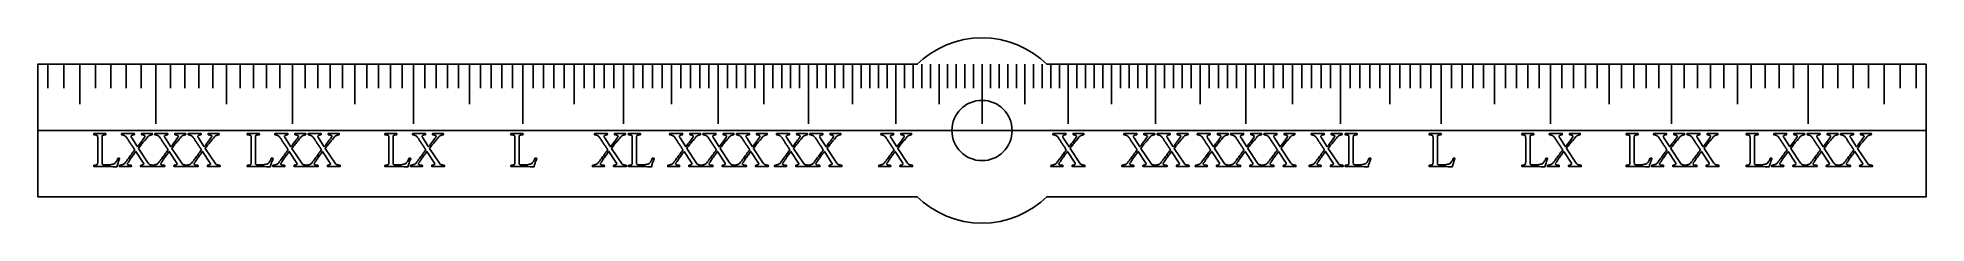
# Model space of a CAD drawing. Header units: millimetres. Extents: x -82 to 82, y -8 to 8.
import ezdxf

# ---------------------------------------------------------------- set-up
doc = ezdxf.new("R2010")
doc.units = ezdxf.units.MM
for name, color, linetype in [('CUT_INNER', 6, 'Continuous'), ('CUT_OUTER', 1, 'Continuous'), ('ENGRAVE', 7, 'Continuous'), ('ENGRAVE_FINE', 8, 'Continuous'), ('GUIDE', 3, 'Continuous'), ('TEXT', 5, 'Continuous')]:
    doc.layers.add(name, color=color, linetype=linetype)

msp = doc.modelspace()

# ---------------------------------------------------------------- linework, layer by layer
at = {"layer": 'CUT_INNER'}
msp.add_circle((0, 0), 2.6307, dxfattribs=at)
at = {"layer": 'CUT_OUTER'}
msp.add_lwpolyline([(82.5, 5.775), (82.5, -5.775), (5.6529, -5.775), (5.1291, -6.2498), (4.4918, -6.7224), (3.8112, -7.1303), (3.094, -7.4696), (2.347, -7.7369), (1.5773, -7.9296), (0.7925, -8.0461), (0, -8.085), (-0.7925, -8.0461), (-1.5773, -7.9296), (-2.347, -7.7369), (-3.094, -7.4696), (-3.8112, -7.1303), (-4.4918, -6.7224), (-5.1291, -6.2498), (-5.6529, -5.775), (-82.5, -5.775), (-82.5, 5.775), (-5.6529, 5.775), (-5.1291, 6.2498), (-4.4918, 6.7224), (-3.8112, 7.1303), (-3.094, 7.4696), (-2.347, 7.7369), (-1.5773, 7.9296), (-0.7925, 8.0461), (0, 8.085), (0.7925, 8.0461), (1.5773, 7.9296), (2.347, 7.7369), (3.094, 7.4696), (3.8112, 7.1303), (4.4918, 6.7224), (5.1291, 6.2498), (5.6529, 5.775)], close=True, dxfattribs=at)
at = {"layer": 'ENGRAVE'}
for points in [[(-78.8274, 5.775), (-78.8274, 2.31)], [(-72.1835, 5.775), (-72.1835, 0.5775)], [(-66.0093, 5.775), (-66.0093, 2.31)], [(-60.2354, 5.775), (-60.2354, 0.5775)], [(-54.804, 5.775), (-54.804, 2.31)], [(-49.6666, 5.775), (-49.6666, 0.5775)], [(-44.7818, 5.775), (-44.7818, 2.31)], [(-40.1141, 5.775), (-40.1141, 0.5775)], [(-35.6327, 5.775), (-35.6327, 2.31)], [(-31.3105, 5.775), (-31.3105, 0.5775)], [(-27.1236, 5.775), (-27.1236, 2.31)], [(-23.0503, 5.775), (-23.0503, 0.5775)], [(-19.0713, 5.775), (-19.0713, 2.31)], [(-15.1685, 5.775), (-15.1685, 0.5775)], [(-11.3254, 5.775), (-11.3254, 2.31)], [(-7.5262, 5.775), (-7.5262, 0.5775)], [(-3.7559, 5.775), (-3.7559, 2.31)], [(0, 5.775), (0, 0.5775)], [(0, 5.775), (0, 0.5775)], [(3.7559, 5.775), (3.7559, 2.31)], [(7.5262, 5.775), (7.5262, 0.5775)], [(11.3254, 5.775), (11.3254, 2.31)], [(15.1685, 5.775), (15.1685, 0.5775)], [(19.0713, 5.775), (19.0713, 2.31)], [(23.0503, 5.775), (23.0503, 0.5775)], [(27.1236, 5.775), (27.1236, 2.31)], [(31.3105, 5.775), (31.3105, 0.5775)], [(35.6327, 5.775), (35.6327, 2.31)], [(40.1141, 5.775), (40.1141, 0.5775)], [(44.7818, 5.775), (44.7818, 2.31)], [(49.6666, 5.775), (49.6666, 0.5775)], [(54.804, 5.775), (54.804, 2.31)], [(60.2354, 5.775), (60.2354, 0.5775)], [(66.0093, 5.775), (66.0093, 2.31)], [(72.1835, 5.775), (72.1835, 0.5775)], [(78.8274, 5.775), (78.8274, 2.31)]]:
    msp.add_lwpolyline(points, dxfattribs=at)
at = {"layer": 'ENGRAVE_FINE'}
for points in [[(-81.6347, 5.775), (-81.6347, 3.696)], [(-80.2196, 5.775), (-80.2196, 3.696)], [(-77.4573, 5.775), (-77.4573, 3.696)], [(-76.1085, 5.775), (-76.1085, 3.696)], [(-74.7804, 5.775), (-74.7804, 3.696)], [(-73.4723, 5.775), (-73.4723, 3.696)], [(-70.9135, 5.775), (-70.9135, 3.696)], [(-69.6617, 5.775), (-69.6617, 3.696)], [(-68.4274, 5.775), (-68.4274, 3.696)], [(-67.2101, 5.775), (-67.2101, 3.696)], [(-64.8245, 5.775), (-64.8245, 3.696)], [(-63.6552, 5.775), (-63.6552, 3.696)], [(-62.5008, 5.775), (-62.5008, 3.696)], [(-61.361, 5.775), (-61.361, 3.696)], [(-59.1233, 5.775), (-59.1233, 3.696)], [(-58.0246, 5.775), (-58.0246, 3.696)], [(-56.9387, 5.775), (-56.9387, 3.696)], [(-55.8653, 5.775), (-55.8653, 3.696)], [(-53.7544, 5.775), (-53.7544, 3.696)], [(-52.7162, 5.775), (-52.7162, 3.696)], [(-51.689, 5.775), (-51.689, 3.696)], [(-50.6726, 5.775), (-50.6726, 3.696)], [(-48.6706, 5.775), (-48.6706, 3.696)], [(-47.6844, 5.775), (-47.6844, 3.696)], [(-46.7078, 5.775), (-46.7078, 3.696)], [(-45.7403, 5.775), (-45.7403, 3.696)], [(-43.8319, 5.775), (-43.8319, 3.696)], [(-42.8905, 5.775), (-42.8905, 3.696)], [(-41.9572, 5.775), (-41.9572, 3.696)], [(-41.0318, 5.775), (-41.0318, 3.696)], [(-39.2039, 5.775), (-39.2039, 3.696)], [(-38.3008, 5.775), (-38.3008, 3.696)], [(-37.4047, 5.775), (-37.4047, 3.696)], [(-36.5154, 5.775), (-36.5154, 3.696)], [(-34.7564, 5.775), (-34.7564, 3.696)], [(-33.8861, 5.775), (-33.8861, 3.696)], [(-33.0219, 5.775), (-33.0219, 3.696)], [(-32.1634, 5.775), (-32.1634, 3.696)], [(-30.4631, 5.775), (-30.4631, 3.696)], [(-29.6208, 5.775), (-29.6208, 3.696)], [(-28.7836, 5.775), (-28.7836, 3.696)], [(-27.9512, 5.775), (-27.9512, 3.696)], [(-26.3005, 5.775), (-26.3005, 3.696)], [(-25.4818, 5.775), (-25.4818, 3.696)], [(-24.6673, 5.775), (-24.6673, 3.696)], [(-23.8568, 5.775), (-23.8568, 3.696)], [(-22.2476, 5.775), (-22.2476, 3.696)], [(-21.4484, 5.775), (-21.4484, 3.696)], [(-20.6528, 5.775), (-20.6528, 3.696)], [(-19.8604, 5.775), (-19.8604, 3.696)], [(-18.2852, 5.775), (-18.2852, 3.696)], [(-17.502, 5.775), (-17.502, 3.696)], [(-16.7216, 5.775), (-16.7216, 3.696)], [(-15.9438, 5.775), (-15.9438, 3.696)], [(-14.3956, 5.775), (-14.3956, 3.696)], [(-13.625, 5.775), (-13.625, 3.696)], [(-12.8565, 5.775), (-12.8565, 3.696)], [(-12.09, 5.775), (-12.09, 3.696)], [(-10.5625, 5.775), (-10.5625, 3.696)], [(-9.8013, 5.775), (-9.8013, 3.696)], [(-9.0416, 5.775), (-9.0416, 3.696)], [(-8.2833, 5.775), (-8.2833, 3.696)], [(-6.7703, 5.775), (-6.7703, 3.696)], [(-6.0155, 5.775), (-6.0155, 3.696)], [(-5.2615, 5.775), (-5.2615, 3.696)], [(-4.5084, 5.775), (-4.5084, 3.696)], [(-3.0041, 5.775), (-3.0041, 3.696)], [(-2.2526, 5.775), (-2.2526, 3.696)], [(-1.5016, 5.775), (-1.5016, 3.696)], [(-0.7507, 5.775), (-0.7507, 3.696)], [(0.7507, 5.775), (0.7507, 3.696)], [(1.5016, 5.775), (1.5016, 3.696)], [(2.2526, 5.775), (2.2526, 3.696)], [(3.0041, 5.775), (3.0041, 3.696)], [(4.5084, 5.775), (4.5084, 3.696)], [(5.2615, 5.775), (5.2615, 3.696)], [(6.0155, 5.775), (6.0155, 3.696)], [(6.7703, 5.775), (6.7703, 3.696)], [(8.2833, 5.775), (8.2833, 3.696)], [(9.0416, 5.775), (9.0416, 3.696)], [(9.8013, 5.775), (9.8013, 3.696)], [(10.5625, 5.775), (10.5625, 3.696)], [(12.09, 5.775), (12.09, 3.696)], [(12.8565, 5.775), (12.8565, 3.696)], [(13.625, 5.775), (13.625, 3.696)], [(14.3956, 5.775), (14.3956, 3.696)], [(15.9438, 5.775), (15.9438, 3.696)], [(16.7216, 5.775), (16.7216, 3.696)], [(17.502, 5.775), (17.502, 3.696)], [(18.2852, 5.775), (18.2852, 3.696)], [(19.8604, 5.775), (19.8604, 3.696)], [(20.6528, 5.775), (20.6528, 3.696)], [(21.4484, 5.775), (21.4484, 3.696)], [(22.2476, 5.775), (22.2476, 3.696)], [(23.8568, 5.775), (23.8568, 3.696)], [(24.6673, 5.775), (24.6673, 3.696)], [(25.4818, 5.775), (25.4818, 3.696)], [(26.3005, 5.775), (26.3005, 3.696)], [(27.9512, 5.775), (27.9512, 3.696)], [(28.7836, 5.775), (28.7836, 3.696)], [(29.6208, 5.775), (29.6208, 3.696)], [(30.4631, 5.775), (30.4631, 3.696)], [(32.1634, 5.775), (32.1634, 3.696)], [(33.0219, 5.775), (33.0219, 3.696)], [(33.8861, 5.775), (33.8861, 3.696)], [(34.7564, 5.775), (34.7564, 3.696)], [(36.5154, 5.775), (36.5154, 3.696)], [(37.4047, 5.775), (37.4047, 3.696)], [(38.3008, 5.775), (38.3008, 3.696)], [(39.2039, 5.775), (39.2039, 3.696)], [(41.0318, 5.775), (41.0318, 3.696)], [(41.9572, 5.775), (41.9572, 3.696)], [(42.8905, 5.775), (42.8905, 3.696)], [(43.8319, 5.775), (43.8319, 3.696)], [(45.7403, 5.775), (45.7403, 3.696)], [(46.7078, 5.775), (46.7078, 3.696)], [(47.6844, 5.775), (47.6844, 3.696)], [(48.6706, 5.775), (48.6706, 3.696)], [(50.6726, 5.775), (50.6726, 3.696)], [(51.689, 5.775), (51.689, 3.696)], [(52.7162, 5.775), (52.7162, 3.696)], [(53.7544, 5.775), (53.7544, 3.696)], [(55.8653, 5.775), (55.8653, 3.696)], [(56.9387, 5.775), (56.9387, 3.696)], [(58.0246, 5.775), (58.0246, 3.696)], [(59.1233, 5.775), (59.1233, 3.696)], [(61.361, 5.775), (61.361, 3.696)], [(62.5008, 5.775), (62.5008, 3.696)], [(63.6552, 5.775), (63.6552, 3.696)], [(64.8245, 5.775), (64.8245, 3.696)], [(67.2101, 5.775), (67.2101, 3.696)], [(68.4274, 5.775), (68.4274, 3.696)], [(69.6617, 5.775), (69.6617, 3.696)], [(70.9135, 5.775), (70.9135, 3.696)], [(73.4723, 5.775), (73.4723, 3.696)], [(74.7804, 5.775), (74.7804, 3.696)], [(76.1085, 5.775), (76.1085, 3.696)], [(77.4573, 5.775), (77.4573, 3.696)], [(80.2196, 5.775), (80.2196, 3.696)], [(81.6347, 5.775), (81.6347, 3.696)]]:
    msp.add_lwpolyline(points, dxfattribs=at)
at = {"layer": 'GUIDE'}
msp.add_lwpolyline([(-82.5, 0), (82.5, 0)], dxfattribs=at)
at = {"layer": 'TEXT'}
for points in [[(-76.8825, -2.6364), (-76.8825, -2.6414), (-76.8825, -2.6476), (-76.8825, -2.6548), (-76.8825, -2.6632), (-76.8825, -2.6849), (-76.8825, -2.7096), (-76.8825, -2.7374), (-76.8825, -2.7683), (-76.8823, -2.8), (-76.8814, -2.8303), (-76.88, -2.8592), (-76.8781, -2.8868), (-76.8753, -2.9108), (-76.8714, -2.9292), (-76.8663, -2.9421), (-76.8602, -2.9493), (-76.8366, -2.9635), (-76.8104, -2.9745), (-76.7818, -2.9825), (-76.7506, -2.9874), (-76.7136, -2.9903), (-76.6674, -2.9924), (-76.6119, -2.9936), (-76.5472, -2.9941), (-76.3013, -2.9941), (-76.2372, -2.9922), (-76.17, -2.9868), (-76.0997, -2.9777), (-76.0263, -2.965), (-75.9552, -2.9484), (-75.8917, -2.9276), (-75.8356, -2.9025), (-75.7871, -2.8733), (-75.7476, -2.8415), (-75.7095, -2.804), (-75.6727, -2.761), (-75.6374, -2.7124), (-75.6037, -2.6565), (-75.572, -2.5917), (-75.5422, -2.5179), (-75.5144, -2.4352), (-75.5072, -2.4235), (-75.4943, -2.4151), (-75.4759, -2.41), (-75.4518, -2.4084), (-75.4149, -2.41), (-75.3848, -2.4151), (-75.3613, -2.4235), (-75.3445, -2.4352), (-75.3765, -2.526), (-75.4099, -2.6196), (-75.4447, -2.716), (-75.4809, -2.8152), (-75.5146, -2.9122), (-75.5418, -3.0019), (-75.5626, -3.0843), (-75.577, -3.1595), (-75.7533, -3.1589), (-75.9291, -3.1572), (-76.1043, -3.1545), (-76.279, -3.1505), (-76.4589, -3.1466), (-76.65, -3.1438), (-76.8524, -3.1422), (-77.0658, -3.1416), (-77.1399, -3.142), (-77.21, -3.1433), (-77.2763, -3.1454), (-77.3386, -3.1483), (-77.3995, -3.1512), (-77.4615, -3.1533), (-77.5247, -3.1546), (-77.5889, -3.155), (-77.5966, -3.1444), (-77.6018, -3.1304), (-77.6045, -3.1131), (-77.6046, -3.0924), (-77.6028, -3.0717), (-77.5996, -3.0544), (-77.595, -3.0404), (-77.5889, -3.0298), (-77.5727, -3.0294), (-77.5509, -3.0281), (-77.5236, -3.0261), (-77.4906, -3.0231), (-77.4552, -3.0191), (-77.4207, -3.0136), (-77.3871, -3.0068), (-77.3542, -2.9985), (-77.3256, -2.9893), (-77.3045, -2.9795), (-77.2909, -2.9692), (-77.2849, -2.9583), (-77.277, -2.9295), (-77.2709, -2.8968), (-77.2669, -2.8602), (-77.2648, -2.8197), (-77.2638, -2.7764), (-77.2631, -2.7314), (-77.2627, -2.6847), (-77.2626, -2.6364), (-77.2626, -0.772), (-77.2627, -0.7235), (-77.2631, -0.6764), (-77.2638, -0.6307), (-77.2648, -0.5864), (-77.2669, -0.5449), (-77.2709, -0.5076), (-77.277, -0.4745), (-77.2849, -0.4456), (-77.2909, -0.433), (-77.3045, -0.4221), (-77.3256, -0.4129), (-77.3542, -0.4054), (-77.3871, -0.3991), (-77.4207, -0.3936), (-77.4552, -0.389), (-77.4906, -0.3852), (-77.5236, -0.3823), (-77.5509, -0.3802), (-77.5727, -0.379), (-77.5889, -0.3785), (-77.595, -0.3679), (-77.5996, -0.354), (-77.6028, -0.3366), (-77.6046, -0.3159), (-77.6045, -0.2953), (-77.6018, -0.2779), (-77.5966, -0.264), (-77.5889, -0.2534), (-77.5222, -0.2557), (-77.4559, -0.2584), (-77.3903, -0.2613), (-77.3252, -0.2645), (-77.2606, -0.2675), (-77.1966, -0.2696), (-77.1332, -0.2708), (-77.0703, -0.2712), (-77.0059, -0.2708), (-76.9423, -0.2696), (-76.8796, -0.2675), (-76.8177, -0.2645), (-76.7555, -0.2613), (-76.692, -0.2584), (-76.627, -0.2557), (-76.5606, -0.2534), (-76.5529, -0.264), (-76.5478, -0.2779), (-76.5451, -0.2953), (-76.545, -0.3159), (-76.5468, -0.3366), (-76.55, -0.354), (-76.5546, -0.3679), (-76.5606, -0.3785), (-76.5768, -0.379), (-76.5986, -0.3802), (-76.626, -0.3823), (-76.659, -0.3852), (-76.6942, -0.389), (-76.7283, -0.3936), (-76.7613, -0.3991), (-76.7931, -0.4054), (-76.8211, -0.4129), (-76.8423, -0.4221), (-76.8568, -0.433), (-76.8646, -0.4456), (-76.8707, -0.4696), (-76.8753, -0.497), (-76.8785, -0.5278), (-76.8803, -0.5619), (-76.8813, -0.5985), (-76.882, -0.6367), (-76.8824, -0.6767), (-76.8825, -0.7183), (-76.8825, -0.725), (-76.8825, -0.7317), (-76.8825, -0.7385), (-76.8825, -0.7452), (-76.8825, -0.7519), (-76.8825, -0.7586), (-76.8825, -0.7653), (-76.8825, -0.772)], [(-74.6292, -0.2712), (-74.5504, -0.2708), (-74.4749, -0.2696), (-74.4028, -0.2675), (-74.3341, -0.2645), (-74.2673, -0.2613), (-74.2011, -0.2584), (-74.1354, -0.2557), (-74.0703, -0.2534), (-74.0664, -0.2645), (-74.0636, -0.2802), (-74.0619, -0.3003), (-74.0614, -0.3249), (-74.0625, -0.3484), (-74.0658, -0.3651), (-74.0714, -0.3752), (-74.0792, -0.3785), (-74.0968, -0.3792), (-74.1184, -0.3813), (-74.1438, -0.3848), (-74.1731, -0.3897), (-74.2039, -0.3964), (-74.2335, -0.4054), (-74.262, -0.4165), (-74.2894, -0.43), (-74.3128, -0.4463), (-74.3296, -0.4663), (-74.3397, -0.4899), (-74.343, -0.5171), (-74.3397, -0.5437), (-74.3296, -0.5741), (-74.3128, -0.6085), (-74.2894, -0.6468), (-73.7842, -1.4247), (-73.6869, -1.2948), (-73.5919, -1.1688), (-73.4991, -1.0467), (-73.4086, -0.9285), (-73.3253, -0.8187), (-73.2543, -0.7217), (-73.1957, -0.6376), (-73.1493, -0.5663), (-73.1433, -0.5551), (-73.1387, -0.544), (-73.1354, -0.5328), (-73.1336, -0.5216), (-73.1326, -0.5116), (-73.1319, -0.5037), (-73.1315, -0.4981), (-73.1314, -0.4948), (-73.1347, -0.4786), (-73.1448, -0.4613), (-73.1616, -0.4428), (-73.185, -0.4233), (-73.22, -0.4056), (-73.2711, -0.3931), (-73.3385, -0.3855), (-73.422, -0.383), (-73.428, -0.3778), (-73.4326, -0.3668), (-73.4358, -0.3499), (-73.4377, -0.3271), (-73.4381, -0.3032), (-73.4371, -0.283), (-73.4347, -0.2663), (-73.4309, -0.2534), (-73.3679, -0.2577), (-73.3086, -0.2617), (-73.2528, -0.2655), (-73.2007, -0.269), (-73.1491, -0.2719), (-73.0951, -0.274), (-73.0385, -0.2753), (-72.9794, -0.2757), (-72.8978, -0.2752), (-72.8229, -0.2735), (-72.7547, -0.2707), (-72.6932, -0.2668), (-72.6376, -0.2626), (-72.5871, -0.2589), (-72.5415, -0.2559), (-72.501, -0.2534), (-72.4969, -0.264), (-72.4937, -0.2779), (-72.4913, -0.2953), (-72.4898, -0.3159), (-72.4902, -0.3369), (-72.4937, -0.3551), (-72.5003, -0.3704), (-72.5099, -0.383), (-72.5221, -0.3837), (-72.5407, -0.3858), (-72.5657, -0.3893), (-72.5971, -0.3942), (-72.6326, -0.4015), (-72.6698, -0.4121), (-72.7086, -0.426), (-72.7491, -0.4434), (-72.7895, -0.4647), (-72.8279, -0.4909), (-72.8644, -0.5218), (-72.8989, -0.5574), (-72.979, -0.6546), (-73.0537, -0.7452), (-73.1231, -0.829), (-73.1873, -0.9061), (-73.2483, -0.9802), (-73.3086, -1.0548), (-73.3679, -1.1299), (-73.4265, -1.2057), (-73.4871, -1.2853), (-73.5528, -1.3722), (-73.6235, -1.4664), (-73.6992, -1.5678), (-72.8408, -2.8555), (-72.8053, -2.899), (-72.7614, -2.9359), (-72.7092, -2.9661), (-72.6485, -2.9896), (-72.5851, -3.0072), (-72.5245, -3.0198), (-72.4666, -3.0273), (-72.4116, -3.0298), (-72.4058, -3.0407), (-72.4021, -3.0555), (-72.4002, -3.0743), (-72.4004, -3.0969), (-72.4016, -3.119), (-72.4032, -3.136), (-72.405, -3.148), (-72.4071, -3.155), (-72.4697, -3.1507), (-72.5278, -3.1466), (-72.5815, -3.1429), (-72.6306, -3.1394), (-72.6801, -3.1364), (-72.7346, -3.1343), (-72.7941, -3.1331), (-72.8587, -3.1327), (-72.9474, -3.1331), (-73.0302, -3.1343), (-73.1072, -3.1364), (-73.1783, -3.1394), (-73.2495, -3.1429), (-73.3264, -3.1466), (-73.4093, -3.1507), (-73.498, -3.155), (-73.5058, -3.1438), (-73.5114, -3.1282), (-73.5148, -3.1081), (-73.5159, -3.0835), (-73.5148, -3.06), (-73.5114, -3.0432), (-73.5058, -3.0332), (-73.498, -3.0298), (-73.4825, -3.029), (-73.4628, -3.0265), (-73.4389, -3.0223), (-73.4108, -3.0164), (-73.3811, -3.0087), (-73.3521, -2.9991), (-73.3241, -2.9875), (-73.2968, -2.9739), (-73.2733, -2.9587), (-73.2566, -2.9421), (-73.2465, -2.9241), (-73.2432, -2.9046), (-73.2436, -2.8997), (-73.2448, -2.894), (-73.2469, -2.8875), (-73.2499, -2.88), (-73.2534, -2.8726), (-73.2571, -2.8661), (-73.2612, -2.8603), (-73.2655, -2.8555), (-73.9317, -1.8271), (-73.9819, -1.8938), (-74.034, -1.9641), (-74.088, -2.038), (-74.1441, -2.1155), (-74.2007, -2.1945), (-74.2564, -2.2726), (-74.3113, -2.3498), (-74.3654, -2.4262), (-74.4171, -2.5), (-74.4649, -2.5693), (-74.5087, -2.6341), (-74.5487, -2.6945), (-74.5836, -2.7482), (-74.6124, -2.7929), (-74.635, -2.8286), (-74.6515, -2.8555), (-74.654, -2.8605), (-74.6571, -2.8666), (-74.6607, -2.8739), (-74.6649, -2.8823), (-74.6688, -2.8915), (-74.6716, -2.9013), (-74.6733, -2.9116), (-74.6739, -2.9225), (-74.6691, -2.9422), (-74.6549, -2.9611), (-74.6311, -2.9791), (-74.5979, -2.9963), (-74.5532, -3.011), (-74.495, -3.0214), (-74.4235, -3.0277), (-74.3386, -3.0298), (-74.3325, -3.0407), (-74.3279, -3.0555), (-74.3247, -3.0743), (-74.3229, -3.0969), (-74.3225, -3.119), (-74.3235, -3.136), (-74.3258, -3.148), (-74.3296, -3.155), (-74.3902, -3.1507), (-74.4514, -3.1466), (-74.5132, -3.1429), (-74.5755, -3.1394), (-74.6378, -3.1364), (-74.6996, -3.1343), (-74.7608, -3.1331), (-74.8214, -3.1327), (-74.9033, -3.1331), (-74.979, -3.1343), (-75.0486, -3.1364), (-75.112, -3.1394), (-75.1729, -3.1429), (-75.235, -3.1466), (-75.2981, -3.1507), (-75.3624, -3.155), (-75.3659, -3.1423), (-75.3674, -3.1265), (-75.367, -3.1076), (-75.3646, -3.0857), (-75.3614, -3.0646), (-75.3585, -3.0483), (-75.3558, -3.0367), (-75.3535, -3.0298), (-75.3399, -3.0288), (-75.3171, -3.0259), (-75.2851, -3.021), (-75.2439, -3.0142), (-75.1973, -3.0047), (-75.1489, -2.9918), (-75.0989, -2.9756), (-75.0472, -2.9561), (-74.9976, -2.9327), (-74.9539, -2.9052), (-74.916, -2.8735), (-74.884, -2.8376), (-74.8033, -2.7325), (-74.7264, -2.6319), (-74.6535, -2.5358), (-74.5845, -2.4441), (-74.5175, -2.3546), (-74.4509, -2.2647), (-74.3845, -2.1746), (-74.3184, -2.0842), (-74.2509, -1.9919), (-74.1804, -1.8959), (-74.1068, -1.7963), (-74.0301, -1.693), (-74.0565, -1.6504), (-74.0865, -1.603), (-74.1202, -1.5509), (-74.1575, -1.494), (-74.1969, -1.4341), (-74.2368, -1.3728), (-74.2774, -1.31), (-74.3184, -1.2459), (-74.3592, -1.1822), (-74.3989, -1.1207), (-74.4375, -1.0615), (-74.4749, -1.0045), (-74.5101, -0.9511), (-74.542, -0.9028), (-74.5705, -0.8595), (-74.5956, -0.8212), (-74.6162, -0.7899), (-74.6308, -0.7675), (-74.6396, -0.7541), (-74.6426, -0.7496), (-74.6779, -0.6946), (-74.7124, -0.6457), (-74.7461, -0.6029), (-74.7789, -0.5663), (-74.8129, -0.5336), (-74.8499, -0.5026), (-74.89, -0.4733), (-74.9332, -0.4456), (-74.9632, -0.429), (-74.9952, -0.4149), (-75.0292, -0.4033), (-75.0651, -0.3942), (-75.0999, -0.3873), (-75.1305, -0.3825), (-75.1569, -0.3795), (-75.1791, -0.3785), (-75.1869, -0.3752), (-75.1925, -0.3651), (-75.1959, -0.3484), (-75.197, -0.3249), (-75.1959, -0.3003), (-75.1925, -0.2802), (-75.1869, -0.2645), (-75.1791, -0.2534), (-75.1016, -0.2557), (-75.0299, -0.2584), (-74.9641, -0.2613), (-74.9041, -0.2645), (-74.8442, -0.2675), (-74.7784, -0.2696), (-74.7067, -0.2708), (-74.6292, -0.2712)], [(-71.7141, -0.2712), (-71.6353, -0.2708), (-71.5598, -0.2696), (-71.4878, -0.2675), (-71.419, -0.2645), (-71.3522, -0.2613), (-71.286, -0.2584), (-71.2203, -0.2557), (-71.1552, -0.2534), (-71.1513, -0.2645), (-71.1485, -0.2802), (-71.1468, -0.3003), (-71.1463, -0.3249), (-71.1474, -0.3484), (-71.1508, -0.3651), (-71.1563, -0.3752), (-71.1642, -0.3785), (-71.1818, -0.3792), (-71.2033, -0.3813), (-71.2287, -0.3848), (-71.2581, -0.3897), (-71.2888, -0.3964), (-71.3184, -0.4054), (-71.3469, -0.4165), (-71.3743, -0.43), (-71.3978, -0.4463), (-71.4145, -0.4663), (-71.4246, -0.4899), (-71.428, -0.5171), (-71.4246, -0.5437), (-71.4145, -0.5741), (-71.3978, -0.6085), (-71.3743, -0.6468), (-70.8691, -1.4247), (-70.7718, -1.2948), (-70.6768, -1.1688), (-70.5841, -1.0467), (-70.4935, -0.9285), (-70.4102, -0.8187), (-70.3393, -0.7217), (-70.2806, -0.6376), (-70.2342, -0.5663), (-70.2282, -0.5551), (-70.2236, -0.544), (-70.2204, -0.5328), (-70.2186, -0.5216), (-70.2176, -0.5116), (-70.2169, -0.5037), (-70.2165, -0.4981), (-70.2163, -0.4948), (-70.2197, -0.4786), (-70.2297, -0.4613), (-70.2465, -0.4428), (-70.27, -0.4233), (-70.3049, -0.4056), (-70.356, -0.3931), (-70.4234, -0.3855), (-70.5069, -0.383), (-70.5129, -0.3778), (-70.5176, -0.3668), (-70.5208, -0.3499), (-70.5226, -0.3271), (-70.523, -0.3032), (-70.522, -0.283), (-70.5196, -0.2663), (-70.5159, -0.2534), (-70.4529, -0.2577), (-70.3935, -0.2617), (-70.3377, -0.2655), (-70.2856, -0.269), (-70.2341, -0.2719), (-70.18, -0.274), (-70.1234, -0.2753), (-70.0643, -0.2757), (-69.9827, -0.2752), (-69.9078, -0.2735), (-69.8396, -0.2707), (-69.7782, -0.2668), (-69.7226, -0.2626), (-69.672, -0.2589), (-69.6264, -0.2559), (-69.5859, -0.2534), (-69.5819, -0.264), (-69.5786, -0.2779), (-69.5763, -0.2953), (-69.5747, -0.3159), (-69.5752, -0.3369), (-69.5786, -0.3551), (-69.5852, -0.3704), (-69.5949, -0.383), (-69.607, -0.3837), (-69.6256, -0.3858), (-69.6506, -0.3893), (-69.682, -0.3942), (-69.7175, -0.4015), (-69.7547, -0.4121), (-69.7935, -0.426), (-69.8341, -0.4434), (-69.8744, -0.4647), (-69.9129, -0.4909), (-69.9493, -0.5218), (-69.9838, -0.5574), (-70.0639, -0.6546), (-70.1386, -0.7452), (-70.2081, -0.829), (-70.2722, -0.9061), (-70.3333, -0.9802), (-70.3935, -1.0548), (-70.4529, -1.1299), (-70.5114, -1.2057), (-70.572, -1.2853), (-70.6377, -1.3722), (-70.7084, -1.4664), (-70.7841, -1.5678), (-69.9257, -2.8555), (-69.8902, -2.899), (-69.8463, -2.9359), (-69.7941, -2.9661), (-69.7335, -2.9896), (-69.67, -3.0072), (-69.6094, -3.0198), (-69.5515, -3.0273), (-69.4965, -3.0298), (-69.4908, -3.0407), (-69.487, -3.0555), (-69.4852, -3.0743), (-69.4853, -3.0969), (-69.4866, -3.119), (-69.4881, -3.136), (-69.4899, -3.148), (-69.492, -3.155), (-69.5546, -3.1507), (-69.6127, -3.1466), (-69.6664, -3.1429), (-69.7156, -3.1394), (-69.765, -3.1364), (-69.8195, -3.1343), (-69.879, -3.1331), (-69.9436, -3.1327), (-70.0323, -3.1331), (-70.1152, -3.1343), (-70.1921, -3.1364), (-70.2633, -3.1394), (-70.3344, -3.1429), (-70.4114, -3.1466), (-70.4942, -3.1507), (-70.5829, -3.155), (-70.5908, -3.1438), (-70.5964, -3.1282), (-70.5997, -3.1081), (-70.6008, -3.0835), (-70.5997, -3.06), (-70.5964, -3.0432), (-70.5908, -3.0332), (-70.5829, -3.0298), (-70.5674, -3.029), (-70.5477, -3.0265), (-70.5238, -3.0223), (-70.4958, -3.0164), (-70.466, -3.0087), (-70.4371, -2.9991), (-70.409, -2.9875), (-70.3817, -2.9739), (-70.3583, -2.9587), (-70.3415, -2.9421), (-70.3314, -2.9241), (-70.3281, -2.9046), (-70.3285, -2.8997), (-70.3298, -2.894), (-70.3319, -2.8875), (-70.3348, -2.88), (-70.3383, -2.8726), (-70.3421, -2.8661), (-70.3461, -2.8603), (-70.3504, -2.8555), (-71.0166, -1.8271), (-71.0668, -1.8938), (-71.1189, -1.9641), (-71.173, -2.038), (-71.229, -2.1155), (-71.2856, -2.1945), (-71.3413, -2.2726), (-71.3962, -2.3498), (-71.4503, -2.4262), (-71.502, -2.5), (-71.5498, -2.5693), (-71.5937, -2.6341), (-71.6336, -2.6945), (-71.6685, -2.7482), (-71.6973, -2.7929), (-71.72, -2.8286), (-71.7364, -2.8555), (-71.739, -2.8605), (-71.742, -2.8666), (-71.7457, -2.8739), (-71.7499, -2.8823), (-71.7538, -2.8915), (-71.7566, -2.9013), (-71.7582, -2.9116), (-71.7588, -2.9225), (-71.7541, -2.9422), (-71.7398, -2.9611), (-71.7161, -2.9791), (-71.6828, -2.9963), (-71.6381, -3.011), (-71.58, -3.0214), (-71.5084, -3.0277), (-71.4235, -3.0298), (-71.4175, -3.0407), (-71.4129, -3.0555), (-71.4096, -3.0743), (-71.4078, -3.0969), (-71.4074, -3.119), (-71.4084, -3.136), (-71.4108, -3.148), (-71.4145, -3.155), (-71.4752, -3.1507), (-71.5364, -3.1466), (-71.5981, -3.1429), (-71.6604, -3.1394), (-71.7228, -3.1364), (-71.7845, -3.1343), (-71.8457, -3.1331), (-71.9063, -3.1327), (-71.9882, -3.1331), (-72.0639, -3.1343), (-72.1335, -3.1364), (-72.197, -3.1394), (-72.2579, -3.1429), (-72.3199, -3.1466), (-72.3831, -3.1507), (-72.4473, -3.155), (-72.4508, -3.1423), (-72.4524, -3.1265), (-72.4519, -3.1076), (-72.4496, -3.0857), (-72.4464, -3.0646), (-72.4434, -3.0483), (-72.4408, -3.0367), (-72.4384, -3.0298), (-72.4248, -3.0288), (-72.4021, -3.0259), (-72.3701, -3.021), (-72.3289, -3.0142), (-72.2822, -3.0047), (-72.2338, -2.9918), (-72.1838, -2.9756), (-72.1321, -2.9561), (-72.0825, -2.9327), (-72.0388, -2.9052), (-72.0009, -2.8735), (-71.9689, -2.8376), (-71.8882, -2.7325), (-71.8113, -2.6319), (-71.7384, -2.5358), (-71.6694, -2.4441), (-71.6025, -2.3546), (-71.5358, -2.2647), (-71.4694, -2.1746), (-71.4034, -2.0842), (-71.3359, -1.9919), (-71.2653, -1.8959), (-71.1917, -1.7963), (-71.115, -1.693), (-71.1414, -1.6504), (-71.1714, -1.603), (-71.2051, -1.5509), (-71.2424, -1.494), (-71.2818, -1.4341), (-71.3218, -1.3728), (-71.3623, -1.31), (-71.4034, -1.2459), (-71.4442, -1.1822), (-71.4838, -1.1207), (-71.5224, -1.0615), (-71.5598, -1.0045), (-71.5951, -0.9511), (-71.6269, -0.9028), (-71.6554, -0.8595), (-71.6806, -0.8212), (-71.7011, -0.7899), (-71.7158, -0.7675), (-71.7246, -0.7541), (-71.7275, -0.7496), (-71.7629, -0.6946), (-71.7974, -0.6457), (-71.831, -0.6029), (-71.8639, -0.5663), (-71.8978, -0.5336), (-71.9348, -0.5026), (-71.9749, -0.4733), (-72.0181, -0.4456), (-72.0482, -0.429), (-72.0802, -0.4149), (-72.1141, -0.4033), (-72.15, -0.3942), (-72.1848, -0.3873), (-72.2154, -0.3825), (-72.2418, -0.3795), (-72.264, -0.3785), (-72.2718, -0.3752), (-72.2774, -0.3651), (-72.2808, -0.3484), (-72.2819, -0.3249), (-72.2808, -0.3003), (-72.2774, -0.2802), (-72.2718, -0.2645), (-72.264, -0.2534), (-72.1865, -0.2557), (-72.1148, -0.2584), (-72.049, -0.2613), (-71.9891, -0.2645), (-71.9291, -0.2675), (-71.8633, -0.2696), (-71.7916, -0.2708), (-71.7141, -0.2712)], [(-68.799, -0.2712), (-68.7202, -0.2708), (-68.6448, -0.2696), (-68.5727, -0.2675), (-68.5039, -0.2645), (-68.4372, -0.2613), (-68.3709, -0.2584), (-68.3053, -0.2557), (-68.2402, -0.2534), (-68.2362, -0.2645), (-68.2334, -0.2802), (-68.2318, -0.3003), (-68.2312, -0.3249), (-68.2323, -0.3484), (-68.2357, -0.3651), (-68.2413, -0.3752), (-68.2491, -0.3785), (-68.2667, -0.3792), (-68.2882, -0.3813), (-68.3136, -0.3848), (-68.343, -0.3897), (-68.3737, -0.3964), (-68.4033, -0.4054), (-68.4318, -0.4165), (-68.4592, -0.43), (-68.4827, -0.4463), (-68.4995, -0.4663), (-68.5095, -0.4899), (-68.5129, -0.5171), (-68.5095, -0.5437), (-68.4995, -0.5741), (-68.4827, -0.6085), (-68.4592, -0.6468), (-67.954, -1.4247), (-67.8568, -1.2948), (-67.7618, -1.1688), (-67.669, -1.0467), (-67.5784, -0.9285), (-67.4952, -0.8187), (-67.4242, -0.7217), (-67.3655, -0.6376), (-67.3191, -0.5663), (-67.3131, -0.5551), (-67.3085, -0.544), (-67.3053, -0.5328), (-67.3035, -0.5216), (-67.3025, -0.5116), (-67.3018, -0.5037), (-67.3014, -0.4981), (-67.3012, -0.4948), (-67.3046, -0.4786), (-67.3147, -0.4613), (-67.3314, -0.4428), (-67.3549, -0.4233), (-67.3898, -0.4056), (-67.441, -0.3931), (-67.5083, -0.3855), (-67.5919, -0.383), (-67.5979, -0.3778), (-67.6025, -0.3668), (-67.6057, -0.3499), (-67.6075, -0.3271), (-67.6079, -0.3032), (-67.607, -0.283), (-67.6046, -0.2663), (-67.6008, -0.2534), (-67.5378, -0.2577), (-67.4784, -0.2617), (-67.4227, -0.2655), (-67.3705, -0.269), (-67.319, -0.2719), (-67.2649, -0.274), (-67.2083, -0.2753), (-67.1492, -0.2757), (-67.0676, -0.2752), (-66.9928, -0.2735), (-66.9246, -0.2707), (-66.8631, -0.2668), (-66.8075, -0.2626), (-66.7569, -0.2589), (-66.7114, -0.2559), (-66.6708, -0.2534), (-66.6668, -0.264), (-66.6636, -0.2779), (-66.6612, -0.2953), (-66.6597, -0.3159), (-66.6601, -0.3369), (-66.6636, -0.3551), (-66.6701, -0.3704), (-66.6798, -0.383), (-66.6919, -0.3837), (-66.7105, -0.3858), (-66.7355, -0.3893), (-66.767, -0.3942), (-66.8025, -0.4015), (-66.8396, -0.4121), (-66.8785, -0.426), (-66.919, -0.4434), (-66.9594, -0.4647), (-66.9978, -0.4909), (-67.0342, -0.5218), (-67.0688, -0.5574), (-67.1488, -0.6546), (-67.2236, -0.7452), (-67.293, -0.829), (-67.3571, -0.9061), (-67.4182, -0.9802), (-67.4784, -1.0548), (-67.5378, -1.1299), (-67.5963, -1.2057), (-67.657, -1.2853), (-67.7226, -1.3722), (-67.7933, -1.4664), (-67.8691, -1.5678), (-67.0106, -2.8555), (-66.9751, -2.899), (-66.9313, -2.9359), (-66.879, -2.9661), (-66.8184, -2.9896), (-66.755, -3.0072), (-66.6943, -3.0198), (-66.6365, -3.0273), (-66.5814, -3.0298), (-66.5757, -3.0407), (-66.5719, -3.0555), (-66.5701, -3.0743), (-66.5702, -3.0969), (-66.5715, -3.119), (-66.573, -3.136), (-66.5749, -3.148), (-66.577, -3.155), (-66.6395, -3.1507), (-66.6977, -3.1466), (-66.7513, -3.1429), (-66.8005, -3.1394), (-66.85, -3.1364), (-66.9045, -3.1343), (-66.964, -3.1331), (-67.0285, -3.1327), (-67.1172, -3.1331), (-67.2001, -3.1343), (-67.2771, -3.1364), (-67.3482, -3.1394), (-67.4193, -3.1429), (-67.4963, -3.1466), (-67.5791, -3.1507), (-67.6679, -3.155), (-67.6757, -3.1438), (-67.6813, -3.1282), (-67.6846, -3.1081), (-67.6858, -3.0835), (-67.6846, -3.06), (-67.6813, -3.0432), (-67.6757, -3.0332), (-67.6679, -3.0298), (-67.6524, -3.029), (-67.6327, -3.0265), (-67.6088, -3.0223), (-67.5807, -3.0164), (-67.5509, -3.0087), (-67.522, -2.9991), (-67.4939, -2.9875), (-67.4667, -2.9739), (-67.4432, -2.9587), (-67.4264, -2.9421), (-67.4164, -2.9241), (-67.413, -2.9046), (-67.4134, -2.8997), (-67.4147, -2.894), (-67.4168, -2.8875), (-67.4197, -2.88), (-67.4232, -2.8726), (-67.427, -2.8661), (-67.431, -2.8603), (-67.4354, -2.8555), (-68.1016, -1.8271), (-68.1517, -1.8938), (-68.2038, -1.9641), (-68.2579, -2.038), (-68.3139, -2.1155), (-68.3705, -2.1945), (-68.4263, -2.2726), (-68.4812, -2.3498), (-68.5352, -2.4262), (-68.5869, -2.5), (-68.6347, -2.5693), (-68.6786, -2.6341), (-68.7185, -2.6945), (-68.7535, -2.7482), (-68.7823, -2.7929), (-68.8049, -2.8286), (-68.8214, -2.8555), (-68.8239, -2.8605), (-68.827, -2.8666), (-68.8306, -2.8739), (-68.8348, -2.8823), (-68.8387, -2.8915), (-68.8415, -2.9013), (-68.8432, -2.9116), (-68.8437, -2.9225), (-68.839, -2.9422), (-68.8247, -2.9611), (-68.801, -2.9791), (-68.7677, -2.9963), (-68.723, -3.011), (-68.6649, -3.0214), (-68.5934, -3.0277), (-68.5084, -3.0298), (-68.5024, -3.0407), (-68.4978, -3.0555), (-68.4946, -3.0743), (-68.4928, -3.0969), (-68.4923, -3.119), (-68.4933, -3.136), (-68.4957, -3.148), (-68.4995, -3.155), (-68.5601, -3.1507), (-68.6213, -3.1466), (-68.6831, -3.1429), (-68.7454, -3.1394), (-68.8077, -3.1364), (-68.8694, -3.1343), (-68.9306, -3.1331), (-68.9913, -3.1327), (-69.0731, -3.1331), (-69.1489, -3.1343), (-69.2185, -3.1364), (-69.2819, -3.1394), (-69.3428, -3.1429), (-69.4048, -3.1466), (-69.468, -3.1507), (-69.5323, -3.155), (-69.5358, -3.1423), (-69.5373, -3.1265), (-69.5369, -3.1076), (-69.5345, -3.0857), (-69.5313, -3.0646), (-69.5283, -3.0483), (-69.5257, -3.0367), (-69.5233, -3.0298), (-69.5098, -3.0288), (-69.487, -3.0259), (-69.455, -3.021), (-69.4138, -3.0142), (-69.3671, -3.0047), (-69.3188, -2.9918), (-69.2688, -2.9756), (-69.2171, -2.9561), (-69.1675, -2.9327), (-69.1237, -2.9052), (-69.0859, -2.8735), (-69.0539, -2.8376), (-68.9731, -2.7325), (-68.8963, -2.6319), (-68.8233, -2.5358), (-68.7543, -2.4441), (-68.6874, -2.3546), (-68.6207, -2.2647), (-68.5544, -2.1746), (-68.4883, -2.0842), (-68.4208, -1.9919), (-68.3502, -1.8959), (-68.2766, -1.7963), (-68.1999, -1.693), (-68.2263, -1.6504), (-68.2564, -1.603), (-68.29, -1.5509), (-68.3273, -1.494), (-68.3667, -1.4341), (-68.4067, -1.3728), (-68.4472, -1.31), (-68.4883, -1.2459), (-68.5291, -1.1822), (-68.5688, -1.1207), (-68.6073, -1.0615), (-68.6448, -1.0045), (-68.68, -0.9511), (-68.7118, -0.9028), (-68.7403, -0.8595), (-68.7655, -0.8212), (-68.786, -0.7899), (-68.8007, -0.7675), (-68.8095, -0.7541), (-68.8124, -0.7496), (-68.8478, -0.6946), (-68.8823, -0.6457), (-68.916, -0.6029), (-68.9488, -0.5663), (-68.9828, -0.5336), (-69.0198, -0.5026), (-69.0599, -0.4733), (-69.103, -0.4456), (-69.1331, -0.429), (-69.1651, -0.4149), (-69.199, -0.4033), (-69.2349, -0.3942), (-69.2697, -0.3873), (-69.3003, -0.3825), (-69.3267, -0.3795), (-69.349, -0.3785), (-69.3568, -0.3752), (-69.3624, -0.3651), (-69.3657, -0.3484), (-69.3668, -0.3249), (-69.3657, -0.3003), (-69.3624, -0.2802), (-69.3568, -0.2645), (-69.349, -0.2534), (-69.2714, -0.2557), (-69.1997, -0.2584), (-69.1339, -0.2613), (-69.074, -0.2645), (-69.014, -0.2675), (-68.9482, -0.2696), (-68.8766, -0.2708), (-68.799, -0.2712)], [(-63.4768, -2.6364), (-63.4768, -2.6414), (-63.4768, -2.6476), (-63.4768, -2.6548), (-63.4768, -2.6632), (-63.4768, -2.6849), (-63.4768, -2.7096), (-63.4768, -2.7374), (-63.4768, -2.7683), (-63.4765, -2.8), (-63.4757, -2.8303), (-63.4743, -2.8592), (-63.4723, -2.8868), (-63.4695, -2.9108), (-63.4656, -2.9292), (-63.4606, -2.9421), (-63.4545, -2.9493), (-63.4308, -2.9635), (-63.4047, -2.9745), (-63.3761, -2.9825), (-63.3449, -2.9874), (-63.3079, -2.9903), (-63.2616, -2.9924), (-63.2062, -2.9936), (-63.1415, -2.9941), (-62.8956, -2.9941), (-62.8314, -2.9922), (-62.7642, -2.9868), (-62.694, -2.9777), (-62.6206, -2.965), (-62.5495, -2.9484), (-62.4859, -2.9276), (-62.4299, -2.9025), (-62.3814, -2.8733), (-62.3419, -2.8415), (-62.3037, -2.804), (-62.267, -2.761), (-62.2316, -2.7124), (-62.198, -2.6565), (-62.1663, -2.5917), (-62.1365, -2.5179), (-62.1087, -2.4352), (-62.1014, -2.4235), (-62.0886, -2.4151), (-62.0701, -2.41), (-62.0461, -2.4084), (-62.0092, -2.41), (-61.979, -2.4151), (-61.9556, -2.4235), (-61.9388, -2.4352), (-61.9708, -2.526), (-62.0042, -2.6196), (-62.039, -2.716), (-62.0752, -2.8152), (-62.1088, -2.9122), (-62.1361, -3.0019), (-62.1569, -3.0843), (-62.1713, -3.1595), (-62.3476, -3.1589), (-62.5234, -3.1572), (-62.6986, -3.1545), (-62.8732, -3.1505), (-63.0532, -3.1466), (-63.2443, -3.1438), (-63.4466, -3.1422), (-63.6601, -3.1416), (-63.7342, -3.142), (-63.8043, -3.1433), (-63.8705, -3.1454), (-63.9328, -3.1483), (-63.9938, -3.1512), (-64.0558, -3.1533), (-64.1189, -3.1546), (-64.1832, -3.155), (-64.1909, -3.1444), (-64.1961, -3.1304), (-64.1987, -3.1131), (-64.1989, -3.0924), (-64.1971, -3.0717), (-64.1938, -3.0544), (-64.1892, -3.0404), (-64.1832, -3.0298), (-64.167, -3.0294), (-64.1452, -3.0281), (-64.1178, -3.0261), (-64.0849, -3.0231), (-64.0495, -3.0191), (-64.015, -3.0136), (-63.9813, -3.0068), (-63.9485, -2.9985), (-63.9199, -2.9893), (-63.8988, -2.9795), (-63.8852, -2.9692), (-63.8792, -2.9583), (-63.8712, -2.9295), (-63.8652, -2.8968), (-63.8612, -2.8602), (-63.8591, -2.8197), (-63.8581, -2.7764), (-63.8574, -2.7314), (-63.857, -2.6847), (-63.8568, -2.6364), (-63.8568, -0.772), (-63.857, -0.7235), (-63.8574, -0.6764), (-63.8581, -0.6307), (-63.8591, -0.5864), (-63.8612, -0.5449), (-63.8652, -0.5076), (-63.8712, -0.4745), (-63.8792, -0.4456), (-63.8852, -0.433), (-63.8988, -0.4221), (-63.9199, -0.4129), (-63.9485, -0.4054), (-63.9813, -0.3991), (-64.015, -0.3936), (-64.0495, -0.389), (-64.0849, -0.3852), (-64.1178, -0.3823), (-64.1452, -0.3802), (-64.167, -0.379), (-64.1832, -0.3785), (-64.1892, -0.3679), (-64.1938, -0.354), (-64.1971, -0.3366), (-64.1989, -0.3159), (-64.1987, -0.2953), (-64.1961, -0.2779), (-64.1909, -0.264), (-64.1832, -0.2534), (-64.1164, -0.2557), (-64.0502, -0.2584), (-63.9845, -0.2613), (-63.9194, -0.2645), (-63.8549, -0.2675), (-63.7909, -0.2696), (-63.7275, -0.2708), (-63.6646, -0.2712), (-63.6002, -0.2708), (-63.5366, -0.2696), (-63.4739, -0.2675), (-63.412, -0.2645), (-63.3498, -0.2613), (-63.2862, -0.2584), (-63.2213, -0.2557), (-63.1549, -0.2534), (-63.1472, -0.264), (-63.142, -0.2779), (-63.1394, -0.2953), (-63.1392, -0.3159), (-63.1411, -0.3366), (-63.1443, -0.354), (-63.1489, -0.3679), (-63.1549, -0.3785), (-63.1711, -0.379), (-63.1929, -0.3802), (-63.2203, -0.3823), (-63.2533, -0.3852), (-63.2885, -0.389), (-63.3226, -0.3936), (-63.3555, -0.3991), (-63.3874, -0.4054), (-63.4153, -0.4129), (-63.4366, -0.4221), (-63.4511, -0.433), (-63.4589, -0.4456), (-63.4649, -0.4696), (-63.4695, -0.497), (-63.4728, -0.5278), (-63.4746, -0.5619), (-63.4755, -0.5985), (-63.4762, -0.6367), (-63.4767, -0.6767), (-63.4768, -0.7183), (-63.4768, -0.725), (-63.4768, -0.7317), (-63.4768, -0.7385), (-63.4768, -0.7452), (-63.4768, -0.7519), (-63.4768, -0.7586), (-63.4768, -0.7653), (-63.4768, -0.772)], [(-61.2234, -0.2712), (-61.1446, -0.2708), (-61.0692, -0.2696), (-60.9971, -0.2675), (-60.9284, -0.2645), (-60.8616, -0.2613), (-60.7953, -0.2584), (-60.7297, -0.2557), (-60.6646, -0.2534), (-60.6607, -0.2645), (-60.6579, -0.2802), (-60.6562, -0.3003), (-60.6556, -0.3249), (-60.6567, -0.3484), (-60.6601, -0.3651), (-60.6657, -0.3752), (-60.6735, -0.3785), (-60.6911, -0.3792), (-60.7126, -0.3813), (-60.7381, -0.3848), (-60.7674, -0.3897), (-60.7981, -0.3964), (-60.8278, -0.4054), (-60.8563, -0.4165), (-60.8836, -0.43), (-60.9071, -0.4463), (-60.9239, -0.4663), (-60.9339, -0.4899), (-60.9373, -0.5171), (-60.9339, -0.5437), (-60.9239, -0.5741), (-60.9071, -0.6085), (-60.8836, -0.6468), (-60.3784, -1.4247), (-60.2812, -1.2948), (-60.1862, -1.1688), (-60.0934, -1.0467), (-60.0029, -0.9285), (-59.9196, -0.8187), (-59.8486, -0.7217), (-59.7899, -0.6376), (-59.7435, -0.5663), (-59.7375, -0.5551), (-59.7329, -0.544), (-59.7297, -0.5328), (-59.7279, -0.5216), (-59.7269, -0.5116), (-59.7262, -0.5037), (-59.7258, -0.4981), (-59.7257, -0.4948), (-59.729, -0.4786), (-59.7391, -0.4613), (-59.7558, -0.4428), (-59.7793, -0.4233), (-59.8142, -0.4056), (-59.8654, -0.3931), (-59.9327, -0.3855), (-60.0163, -0.383), (-60.0223, -0.3778), (-60.0269, -0.3668), (-60.0301, -0.3499), (-60.0319, -0.3271), (-60.0323, -0.3032), (-60.0314, -0.283), (-60.029, -0.2663), (-60.0252, -0.2534), (-59.9622, -0.2577), (-59.9028, -0.2617), (-59.8471, -0.2655), (-59.795, -0.269), (-59.7434, -0.2719), (-59.6893, -0.274), (-59.6328, -0.2753), (-59.5737, -0.2757), (-59.4921, -0.2752), (-59.4172, -0.2735), (-59.349, -0.2707), (-59.2875, -0.2668), (-59.2319, -0.2626), (-59.1813, -0.2589), (-59.1358, -0.2559), (-59.0953, -0.2534), (-59.0912, -0.264), (-59.088, -0.2779), (-59.0856, -0.2953), (-59.0841, -0.3159), (-59.0845, -0.3369), (-59.088, -0.3551), (-59.0946, -0.3704), (-59.1042, -0.383), (-59.1164, -0.3837), (-59.1349, -0.3858), (-59.1599, -0.3893), (-59.1914, -0.3942), (-59.2269, -0.4015), (-59.264, -0.4121), (-59.3029, -0.426), (-59.3434, -0.4434), (-59.3838, -0.4647), (-59.4222, -0.4909), (-59.4587, -0.5218), (-59.4932, -0.5574), (-59.5732, -0.6546), (-59.648, -0.7452), (-59.7174, -0.829), (-59.7816, -0.9061), (-59.8426, -0.9802), (-59.9028, -1.0548), (-59.9622, -1.1299), (-60.0207, -1.2057), (-60.0814, -1.2853), (-60.1471, -1.3722), (-60.2177, -1.4664), (-60.2935, -1.5678), (-59.4351, -2.8555), (-59.3996, -2.899), (-59.3557, -2.9359), (-59.3034, -2.9661), (-59.2428, -2.9896), (-59.1794, -3.0072), (-59.1187, -3.0198), (-59.0609, -3.0273), (-59.0058, -3.0298), (-59.0001, -3.0407), (-58.9963, -3.0555), (-58.9945, -3.0743), (-58.9947, -3.0969), (-58.9959, -3.119), (-58.9975, -3.136), (-58.9993, -3.148), (-59.0014, -3.155), (-59.064, -3.1507), (-59.1221, -3.1466), (-59.1757, -3.1429), (-59.2249, -3.1394), (-59.2744, -3.1364), (-59.3289, -3.1343), (-59.3884, -3.1331), (-59.4529, -3.1327), (-59.5417, -3.1331), (-59.6245, -3.1343), (-59.7015, -3.1364), (-59.7726, -3.1394), (-59.8437, -3.1429), (-59.9207, -3.1466), (-60.0036, -3.1507), (-60.0923, -3.155), (-60.1001, -3.1438), (-60.1057, -3.1282), (-60.109, -3.1081), (-60.1102, -3.0835), (-60.109, -3.06), (-60.1057, -3.0432), (-60.1001, -3.0332), (-60.0923, -3.0298), (-60.0768, -3.029), (-60.0571, -3.0265), (-60.0332, -3.0223), (-60.0051, -3.0164), (-59.9753, -3.0087), (-59.9464, -2.9991), (-59.9183, -2.9875), (-59.8911, -2.9739), (-59.8676, -2.9587), (-59.8509, -2.9421), (-59.8408, -2.9241), (-59.8374, -2.9046), (-59.8379, -2.8997), (-59.8391, -2.894), (-59.8412, -2.8875), (-59.8441, -2.88), (-59.8476, -2.8726), (-59.8514, -2.8661), (-59.8555, -2.8603), (-59.8598, -2.8555), (-60.526, -1.8271), (-60.5761, -1.8938), (-60.6282, -1.9641), (-60.6823, -2.038), (-60.7383, -2.1155), (-60.7949, -2.1945), (-60.8507, -2.2726), (-60.9056, -2.3498), (-60.9597, -2.4262), (-61.0113, -2.5), (-61.0591, -2.5693), (-61.103, -2.6341), (-61.143, -2.6945), (-61.1779, -2.7482), (-61.2067, -2.7929), (-61.2293, -2.8286), (-61.2458, -2.8555), (-61.2483, -2.8605), (-61.2514, -2.8666), (-61.255, -2.8739), (-61.2592, -2.8823), (-61.2631, -2.8915), (-61.2659, -2.9013), (-61.2676, -2.9116), (-61.2681, -2.9225), (-61.2634, -2.9422), (-61.2491, -2.9611), (-61.2254, -2.9791), (-61.1921, -2.9963), (-61.1474, -3.011), (-61.0893, -3.0214), (-61.0178, -3.0277), (-60.9328, -3.0298), (-60.9268, -3.0407), (-60.9222, -3.0555), (-60.919, -3.0743), (-60.9172, -3.0969), (-60.9168, -3.119), (-60.9177, -3.136), (-60.9201, -3.148), (-60.9239, -3.155), (-60.9845, -3.1507), (-61.0457, -3.1466), (-61.1075, -3.1429), (-61.1698, -3.1394), (-61.2321, -3.1364), (-61.2939, -3.1343), (-61.3551, -3.1331), (-61.4157, -3.1327), (-61.4976, -3.1331), (-61.5733, -3.1343), (-61.6429, -3.1364), (-61.7063, -3.1394), (-61.7672, -3.1429), (-61.8293, -3.1466), (-61.8924, -3.1507), (-61.9567, -3.155), (-61.9602, -3.1423), (-61.9617, -3.1265), (-61.9613, -3.1076), (-61.9589, -3.0857), (-61.9557, -3.0646), (-61.9528, -3.0483), (-61.9501, -3.0367), (-61.9477, -3.0298), (-61.9342, -3.0288), (-61.9114, -3.0259), (-61.8794, -3.021), (-61.8382, -3.0142), (-61.7915, -3.0047), (-61.7432, -2.9918), (-61.6932, -2.9756), (-61.6415, -2.9561), (-61.5919, -2.9327), (-61.5481, -2.9052), (-61.5103, -2.8735), (-61.4783, -2.8376), (-61.3975, -2.7325), (-61.3207, -2.6319), (-61.2477, -2.5358), (-61.1787, -2.4441), (-61.1118, -2.3546), (-61.0452, -2.2647), (-60.9788, -2.1746), (-60.9127, -2.0842), (-60.8452, -1.9919), (-60.7747, -1.8959), (-60.701, -1.7963), (-60.6243, -1.693), (-60.6507, -1.6504), (-60.6808, -1.603), (-60.7144, -1.5509), (-60.7518, -1.494), (-60.7912, -1.4341), (-60.8311, -1.3728), (-60.8716, -1.31), (-60.9127, -1.2459), (-60.9535, -1.1822), (-60.9932, -1.1207), (-61.0317, -1.0615), (-61.0692, -1.0045), (-61.1044, -0.9511), (-61.1363, -0.9028), (-61.1648, -0.8595), (-61.1899, -0.8212), (-61.2104, -0.7899), (-61.2251, -0.7675), (-61.2339, -0.7541), (-61.2369, -0.7496), (-61.2722, -0.6946), (-61.3067, -0.6457), (-61.3404, -0.6029), (-61.3732, -0.5663), (-61.4072, -0.5336), (-61.4442, -0.5026), (-61.4843, -0.4733), (-61.5275, -0.4456), (-61.5575, -0.429), (-61.5895, -0.4149), (-61.6234, -0.4033), (-61.6594, -0.3942), (-61.6941, -0.3873), (-61.7247, -0.3825), (-61.7512, -0.3795), (-61.7734, -0.3785), (-61.7812, -0.3752), (-61.7868, -0.3651), (-61.7901, -0.3484), (-61.7913, -0.3249), (-61.7901, -0.3003), (-61.7868, -0.2802), (-61.7812, -0.2645), (-61.7734, -0.2534), (-61.6958, -0.2557), (-61.6241, -0.2584), (-61.5583, -0.2613), (-61.4984, -0.2645), (-61.4385, -0.2675), (-61.3727, -0.2696), (-61.301, -0.2708), (-61.2234, -0.2712)], [(-58.3084, -0.2712), (-58.2296, -0.2708), (-58.1541, -0.2696), (-58.082, -0.2675), (-58.0133, -0.2645), (-57.9465, -0.2613), (-57.8803, -0.2584), (-57.8146, -0.2557), (-57.7495, -0.2534), (-57.7456, -0.2645), (-57.7428, -0.2802), (-57.7411, -0.3003), (-57.7406, -0.3249), (-57.7417, -0.3484), (-57.745, -0.3651), (-57.7506, -0.3752), (-57.7584, -0.3785), (-57.776, -0.3792), (-57.7976, -0.3813), (-57.823, -0.3848), (-57.8523, -0.3897), (-57.8831, -0.3964), (-57.9127, -0.4054), (-57.9412, -0.4165), (-57.9686, -0.43), (-57.992, -0.4463), (-58.0088, -0.4663), (-58.0189, -0.4899), (-58.0222, -0.5171), (-58.0189, -0.5437), (-58.0088, -0.5741), (-57.992, -0.6085), (-57.9686, -0.6468), (-57.4634, -1.4247), (-57.3661, -1.2948), (-57.2711, -1.1688), (-57.1783, -1.0467), (-57.0878, -0.9285), (-57.0045, -0.8187), (-56.9335, -0.7217), (-56.8749, -0.6376), (-56.8285, -0.5663), (-56.8225, -0.5551), (-56.8179, -0.544), (-56.8146, -0.5328), (-56.8128, -0.5216), (-56.8118, -0.5116), (-56.8112, -0.5037), (-56.8107, -0.4981), (-56.8106, -0.4948), (-56.8139, -0.4786), (-56.824, -0.4613), (-56.8408, -0.4428), (-56.8642, -0.4233), (-56.8992, -0.4056), (-56.9503, -0.3931), (-57.0177, -0.3855), (-57.1012, -0.383), (-57.1072, -0.3778), (-57.1118, -0.3668), (-57.115, -0.3499), (-57.1169, -0.3271), (-57.1173, -0.3032), (-57.1163, -0.283), (-57.1139, -0.2663), (-57.1101, -0.2534), (-57.0471, -0.2577), (-56.9878, -0.2617), (-56.932, -0.2655), (-56.8799, -0.269), (-56.8283, -0.2719), (-56.7743, -0.274), (-56.7177, -0.2753), (-56.6586, -0.2757), (-56.577, -0.2752), (-56.5021, -0.2735), (-56.4339, -0.2707), (-56.3724, -0.2668), (-56.3168, -0.2626), (-56.2663, -0.2589), (-56.2207, -0.2559), (-56.1802, -0.2534), (-56.1761, -0.264), (-56.1729, -0.2779), (-56.1705, -0.2953), (-56.169, -0.3159), (-56.1694, -0.3369), (-56.1729, -0.3551), (-56.1795, -0.3704), (-56.1891, -0.383), (-56.2013, -0.3837), (-56.2199, -0.3858), (-56.2449, -0.3893), (-56.2763, -0.3942), (-56.3118, -0.4015), (-56.349, -0.4121), (-56.3878, -0.426), (-56.4283, -0.4434), (-56.4687, -0.4647), (-56.5071, -0.4909), (-56.5436, -0.5218), (-56.5781, -0.5574), (-56.6582, -0.6546), (-56.7329, -0.7452), (-56.8023, -0.829), (-56.8665, -0.9061), (-56.9275, -0.9802), (-56.9878, -1.0548), (-57.0471, -1.1299), (-57.1057, -1.2057), (-57.1663, -1.2853), (-57.232, -1.3722), (-57.3027, -1.4664), (-57.3784, -1.5678), (-56.52, -2.8555), (-56.4845, -2.899), (-56.4406, -2.9359), (-56.3884, -2.9661), (-56.3277, -2.9896), (-56.2643, -3.0072), (-56.2037, -3.0198), (-56.1458, -3.0273), (-56.0908, -3.0298), (-56.085, -3.0407), (-56.0813, -3.0555), (-56.0794, -3.0743), (-56.0796, -3.0969), (-56.0808, -3.119), (-56.0824, -3.136), (-56.0842, -3.148), (-56.0863, -3.155), (-56.1489, -3.1507), (-56.207, -3.1466), (-56.2607, -3.1429), (-56.3098, -3.1394), (-56.3593, -3.1364), (-56.4138, -3.1343), (-56.4733, -3.1331), (-56.5379, -3.1327), (-56.6266, -3.1331), (-56.7094, -3.1343), (-56.7864, -3.1364), (-56.8575, -3.1394), (-56.9287, -3.1429), (-57.0056, -3.1466), (-57.0885, -3.1507), (-57.1772, -3.155), (-57.185, -3.1438), (-57.1906, -3.1282), (-57.194, -3.1081), (-57.1951, -3.0835), (-57.194, -3.06), (-57.1906, -3.0432), (-57.185, -3.0332), (-57.1772, -3.0298), (-57.1617, -3.029), (-57.142, -3.0265), (-57.1181, -3.0223), (-57.09, -3.0164), (-57.0603, -3.0087), (-57.0313, -2.9991), (-57.0033, -2.9875), (-56.976, -2.9739), (-56.9525, -2.9587), (-56.9358, -2.9421), (-56.9257, -2.9241), (-56.9224, -2.9046), (-56.9228, -2.8997), (-56.924, -2.894), (-56.9261, -2.8875), (-56.9291, -2.88), (-56.9326, -2.8726), (-56.9363, -2.8661), (-56.9404, -2.8603), (-56.9447, -2.8555), (-57.6109, -1.8271), (-57.6611, -1.8938), (-57.7132, -1.9641), (-57.7672, -2.038), (-57.8233, -2.1155), (-57.8799, -2.1945), (-57.9356, -2.2726), (-57.9905, -2.3498), (-58.0446, -2.4262), (-58.0963, -2.5), (-58.1441, -2.5693), (-58.1879, -2.6341), (-58.2279, -2.6945), (-58.2628, -2.7482), (-58.2916, -2.7929), (-58.3142, -2.8286), (-58.3307, -2.8555), (-58.3332, -2.8605), (-58.3363, -2.8666), (-58.3399, -2.8739), (-58.3441, -2.8823), (-58.348, -2.8915), (-58.3508, -2.9013), (-58.3525, -2.9116), (-58.3531, -2.9225), (-58.3483, -2.9422), (-58.3341, -2.9611), (-58.3103, -2.9791), (-58.2771, -2.9963), (-58.2324, -3.011), (-58.1742, -3.0214), (-58.1027, -3.0277), (-58.0178, -3.0298), (-58.0117, -3.0407), (-58.0071, -3.0555), (-58.0039, -3.0743), (-58.0021, -3.0969), (-58.0017, -3.119), (-58.0027, -3.136), (-58.005, -3.148), (-58.0088, -3.155), (-58.0694, -3.1507), (-58.1306, -3.1466), (-58.1924, -3.1429), (-58.2547, -3.1394), (-58.317, -3.1364), (-58.3788, -3.1343), (-58.44, -3.1331), (-58.5006, -3.1327), (-58.5825, -3.1331), (-58.6582, -3.1343), (-58.7278, -3.1364), (-58.7912, -3.1394), (-58.8521, -3.1429), (-58.9142, -3.1466), (-58.9773, -3.1507), (-59.0416, -3.155), (-59.0451, -3.1423), (-59.0466, -3.1265), (-59.0462, -3.1076), (-59.0438, -3.0857), (-59.0406, -3.0646), (-59.0377, -3.0483), (-59.035, -3.0367), (-59.0327, -3.0298), (-59.0191, -3.0288), (-58.9963, -3.0259), (-58.9643, -3.021), (-58.9231, -3.0142), (-58.8765, -3.0047), (-58.8281, -2.9918), (-58.7781, -2.9756), (-58.7264, -2.9561), (-58.6768, -2.9327), (-58.6331, -2.9052), (-58.5952, -2.8735), (-58.5632, -2.8376), (-58.4825, -2.7325), (-58.4056, -2.6319), (-58.3327, -2.5358), (-58.2637, -2.4441), (-58.1967, -2.3546), (-58.1301, -2.2647), (-58.0637, -2.1746), (-57.9976, -2.0842), (-57.9302, -1.9919), (-57.8596, -1.8959), (-57.786, -1.7963), (-57.7093, -1.693), (-57.7357, -1.6504), (-57.7657, -1.603), (-57.7994, -1.5509), (-57.8367, -1.494), (-57.8761, -1.4341), (-57.916, -1.3728), (-57.9566, -1.31), (-57.9976, -1.2459), (-58.0384, -1.1822), (-58.0781, -1.1207), (-58.1167, -1.0615), (-58.1541, -1.0045), (-58.1893, -0.9511), (-58.2212, -0.9028), (-58.2497, -0.8595), (-58.2748, -0.8212), (-58.2954, -0.7899), (-58.31, -0.7675), (-58.3188, -0.7541), (-58.3218, -0.7496), (-58.3571, -0.6946), (-58.3916, -0.6457), (-58.4253, -0.6029), (-58.4581, -0.5663), (-58.4921, -0.5336), (-58.5291, -0.5026), (-58.5692, -0.4733), (-58.6124, -0.4456), (-58.6424, -0.429), (-58.6744, -0.4149), (-58.7084, -0.4033), (-58.7443, -0.3942), (-58.7791, -0.3873), (-58.8097, -0.3825), (-58.8361, -0.3795), (-58.8583, -0.3785), (-58.8661, -0.3752), (-58.8717, -0.3651), (-58.8751, -0.3484), (-58.8762, -0.3249), (-58.8751, -0.3003), (-58.8717, -0.2802), (-58.8661, -0.2645), (-58.8583, -0.2534), (-58.7808, -0.2557), (-58.7091, -0.2584), (-58.6433, -0.2613), (-58.5833, -0.2645), (-58.5234, -0.2675), (-58.4576, -0.2696), (-58.3859, -0.2708), (-58.3084, -0.2712)], [(-51.4505, -2.6364), (-51.4505, -2.6414), (-51.4505, -2.6476), (-51.4505, -2.6548), (-51.4505, -2.6632), (-51.4505, -2.6849), (-51.4505, -2.7096), (-51.4505, -2.7374), (-51.4505, -2.7683), (-51.4502, -2.8), (-51.4494, -2.8303), (-51.448, -2.8592), (-51.446, -2.8868), (-51.4432, -2.9108), (-51.4393, -2.9292), (-51.4343, -2.9421), (-51.4281, -2.9493), (-51.4045, -2.9635), (-51.3784, -2.9745), (-51.3497, -2.9825), (-51.3186, -2.9874), (-51.2816, -2.9903), (-51.2353, -2.9924), (-51.1798, -2.9936), (-51.1152, -2.9941), (-50.8692, -2.9941), (-50.8051, -2.9922), (-50.7379, -2.9868), (-50.6676, -2.9777), (-50.5943, -2.965), (-50.5232, -2.9484), (-50.4596, -2.9276), (-50.4036, -2.9025), (-50.3551, -2.8733), (-50.3155, -2.8415), (-50.2774, -2.804), (-50.2407, -2.761), (-50.2053, -2.7124), (-50.1716, -2.6565), (-50.1399, -2.5917), (-50.1102, -2.5179), (-50.0824, -2.4352), (-50.0751, -2.4235), (-50.0622, -2.4151), (-50.0438, -2.41), (-50.0198, -2.4084), (-49.9829, -2.41), (-49.9527, -2.4151), (-49.9292, -2.4235), (-49.9125, -2.4352), (-49.9445, -2.526), (-49.9778, -2.6196), (-50.0126, -2.716), (-50.0488, -2.8152), (-50.0825, -2.9122), (-50.1097, -3.0019), (-50.1306, -3.0843), (-50.145, -3.1595), (-50.3213, -3.1589), (-50.497, -3.1572), (-50.6722, -3.1545), (-50.8469, -3.1505), (-51.0268, -3.1466), (-51.218, -3.1438), (-51.4203, -3.1422), (-51.6338, -3.1416), (-51.7078, -3.142), (-51.778, -3.1433), (-51.8442, -3.1454), (-51.9065, -3.1483), (-51.9674, -3.1512), (-52.0295, -3.1533), (-52.0926, -3.1546), (-52.1569, -3.155), (-52.1646, -3.1444), (-52.1697, -3.1304), (-52.1724, -3.1131), (-52.1725, -3.0924), (-52.1707, -3.0717), (-52.1675, -3.0544), (-52.1629, -3.0404), (-52.1569, -3.0298), (-52.1407, -3.0294), (-52.1189, -3.0281), (-52.0915, -3.0261), (-52.0585, -3.0231), (-52.0232, -3.0191), (-51.9887, -3.0136), (-51.955, -3.0068), (-51.9222, -2.9985), (-51.8935, -2.9893), (-51.8724, -2.9795), (-51.8589, -2.9692), (-51.8529, -2.9583), (-51.8449, -2.9295), (-51.8389, -2.8968), (-51.8348, -2.8602), (-51.8327, -2.8197), (-51.8318, -2.7764), (-51.8311, -2.7314), (-51.8306, -2.6847), (-51.8305, -2.6364), (-51.8305, -0.772), (-51.8306, -0.7235), (-51.8311, -0.6764), (-51.8318, -0.6307), (-51.8327, -0.5864), (-51.8348, -0.5449), (-51.8389, -0.5076), (-51.8449, -0.4745), (-51.8529, -0.4456), (-51.8589, -0.433), (-51.8724, -0.4221), (-51.8935, -0.4129), (-51.9222, -0.4054), (-51.955, -0.3991), (-51.9887, -0.3936), (-52.0232, -0.389), (-52.0585, -0.3852), (-52.0915, -0.3823), (-52.1189, -0.3802), (-52.1407, -0.379), (-52.1569, -0.3785), (-52.1629, -0.3679), (-52.1675, -0.354), (-52.1707, -0.3366), (-52.1725, -0.3159), (-52.1724, -0.2953), (-52.1697, -0.2779), (-52.1646, -0.264), (-52.1569, -0.2534), (-52.0901, -0.2557), (-52.0239, -0.2584), (-51.9582, -0.2613), (-51.8931, -0.2645), (-51.8285, -0.2675), (-51.7646, -0.2696), (-51.7011, -0.2708), (-51.6383, -0.2712), (-51.5738, -0.2708), (-51.5103, -0.2696), (-51.4475, -0.2675), (-51.3856, -0.2645), (-51.3235, -0.2613), (-51.2599, -0.2584), (-51.1949, -0.2557), (-51.1286, -0.2534), (-51.1209, -0.264), (-51.1157, -0.2779), (-51.1131, -0.2953), (-51.1129, -0.3159), (-51.1147, -0.3366), (-51.1179, -0.354), (-51.1226, -0.3679), (-51.1286, -0.3785), (-51.1448, -0.379), (-51.1666, -0.3802), (-51.194, -0.3823), (-51.2269, -0.3852), (-51.2621, -0.389), (-51.2962, -0.3936), (-51.3292, -0.3991), (-51.3611, -0.4054), (-51.389, -0.4129), (-51.4102, -0.4221), (-51.4248, -0.433), (-51.4326, -0.4456), (-51.4386, -0.4696), (-51.4432, -0.497), (-51.4464, -0.5278), (-51.4482, -0.5619), (-51.4492, -0.5985), (-51.4499, -0.6367), (-51.4503, -0.6767), (-51.4505, -0.7183), (-51.4505, -0.725), (-51.4505, -0.7317), (-51.4505, -0.7385), (-51.4505, -0.7452), (-51.4505, -0.7519), (-51.4505, -0.7586), (-51.4505, -0.7653), (-51.4505, -0.772)], [(-49.1971, -0.2712), (-49.1183, -0.2708), (-49.0429, -0.2696), (-48.9708, -0.2675), (-48.902, -0.2645), (-48.8352, -0.2613), (-48.769, -0.2584), (-48.7033, -0.2557), (-48.6382, -0.2534), (-48.6343, -0.2645), (-48.6315, -0.2802), (-48.6299, -0.3003), (-48.6293, -0.3249), (-48.6304, -0.3484), (-48.6338, -0.3651), (-48.6394, -0.3752), (-48.6472, -0.3785), (-48.6648, -0.3792), (-48.6863, -0.3813), (-48.7117, -0.3848), (-48.7411, -0.3897), (-48.7718, -0.3964), (-48.8014, -0.4054), (-48.8299, -0.4165), (-48.8573, -0.43), (-48.8808, -0.4463), (-48.8976, -0.4663), (-48.9076, -0.4899), (-48.911, -0.5171), (-48.9076, -0.5437), (-48.8976, -0.5741), (-48.8808, -0.6085), (-48.8573, -0.6468), (-48.3521, -1.4247), (-48.2548, -1.2948), (-48.1598, -1.1688), (-48.0671, -1.0467), (-47.9765, -0.9285), (-47.8933, -0.8187), (-47.8223, -0.7217), (-47.7636, -0.6376), (-47.7172, -0.5663), (-47.7112, -0.5551), (-47.7066, -0.544), (-47.7034, -0.5328), (-47.7016, -0.5216), (-47.7006, -0.5116), (-47.6999, -0.5037), (-47.6995, -0.4981), (-47.6993, -0.4948), (-47.7027, -0.4786), (-47.7127, -0.4613), (-47.7295, -0.4428), (-47.753, -0.4233), (-47.7879, -0.4056), (-47.839, -0.3931), (-47.9064, -0.3855), (-47.9899, -0.383), (-47.996, -0.3778), (-48.0006, -0.3668), (-48.0038, -0.3499), (-48.0056, -0.3271), (-48.006, -0.3032), (-48.005, -0.283), (-48.0027, -0.2663), (-47.9989, -0.2534), (-47.9359, -0.2577), (-47.8765, -0.2617), (-47.8207, -0.2655), (-47.7686, -0.269), (-47.7171, -0.2719), (-47.663, -0.274), (-47.6064, -0.2753), (-47.5473, -0.2757), (-47.4657, -0.2752), (-47.3908, -0.2735), (-47.3227, -0.2707), (-47.2612, -0.2668), (-47.2056, -0.2626), (-47.155, -0.2589), (-47.1094, -0.2559), (-47.0689, -0.2534), (-47.0649, -0.264), (-47.0617, -0.2779), (-47.0593, -0.2953), (-47.0577, -0.3159), (-47.0582, -0.3369), (-47.0617, -0.3551), (-47.0682, -0.3704), (-47.0779, -0.383), (-47.09, -0.3837), (-47.1086, -0.3858), (-47.1336, -0.3893), (-47.1651, -0.3942), (-47.2005, -0.4015), (-47.2377, -0.4121), (-47.2765, -0.426), (-47.3171, -0.4434), (-47.3574, -0.4647), (-47.3959, -0.4909), (-47.4323, -0.5218), (-47.4668, -0.5574), (-47.5469, -0.6546), (-47.6216, -0.7452), (-47.6911, -0.829), (-47.7552, -0.9061), (-47.8163, -0.9802), (-47.8765, -1.0548), (-47.9359, -1.1299), (-47.9944, -1.2057), (-48.0551, -1.2853), (-48.1207, -1.3722), (-48.1914, -1.4664), (-48.2671, -1.5678), (-47.4087, -2.8555), (-47.3732, -2.899), (-47.3294, -2.9359), (-47.2771, -2.9661), (-47.2165, -2.9896), (-47.153, -3.0072), (-47.0924, -3.0198), (-47.0346, -3.0273), (-46.9795, -3.0298), (-46.9738, -3.0407), (-46.97, -3.0555), (-46.9682, -3.0743), (-46.9683, -3.0969), (-46.9696, -3.119), (-46.9711, -3.136), (-46.9729, -3.148), (-46.975, -3.155), (-47.0376, -3.1507), (-47.0958, -3.1466), (-47.1494, -3.1429), (-47.1986, -3.1394), (-47.248, -3.1364), (-47.3025, -3.1343), (-47.3621, -3.1331), (-47.4266, -3.1327), (-47.5153, -3.1331), (-47.5982, -3.1343), (-47.6752, -3.1364), (-47.7463, -3.1394), (-47.8174, -3.1429), (-47.8944, -3.1466), (-47.9772, -3.1507), (-48.066, -3.155), (-48.0738, -3.1438), (-48.0794, -3.1282), (-48.0827, -3.1081), (-48.0838, -3.0835), (-48.0827, -3.06), (-48.0794, -3.0432), (-48.0738, -3.0332), (-48.066, -3.0298), (-48.0504, -3.029), (-48.0307, -3.0265), (-48.0068, -3.0223), (-47.9788, -3.0164), (-47.949, -3.0087), (-47.9201, -2.9991), (-47.892, -2.9875), (-47.8648, -2.9739), (-47.8413, -2.9587), (-47.8245, -2.9421), (-47.8145, -2.9241), (-47.8111, -2.9046), (-47.8115, -2.8997), (-47.8128, -2.894), (-47.8149, -2.8875), (-47.8178, -2.88), (-47.8213, -2.8726), (-47.8251, -2.8661), (-47.8291, -2.8603), (-47.8335, -2.8555), (-48.4996, -1.8271), (-48.5498, -1.8938), (-48.6019, -1.9641), (-48.656, -2.038), (-48.712, -2.1155), (-48.7686, -2.1945), (-48.8243, -2.2726), (-48.8792, -2.3498), (-48.9333, -2.4262), (-48.985, -2.5), (-49.0328, -2.5693), (-49.0767, -2.6341), (-49.1166, -2.6945), (-49.1516, -2.7482), (-49.1803, -2.7929), (-49.203, -2.8286), (-49.2195, -2.8555), (-49.222, -2.8605), (-49.225, -2.8666), (-49.2287, -2.8739), (-49.2329, -2.8823), (-49.2368, -2.8915), (-49.2396, -2.9013), (-49.2413, -2.9116), (-49.2418, -2.9225), (-49.2371, -2.9422), (-49.2228, -2.9611), (-49.1991, -2.9791), (-49.1658, -2.9963), (-49.1211, -3.011), (-49.063, -3.0214), (-48.9914, -3.0277), (-48.9065, -3.0298), (-48.9005, -3.0407), (-48.8959, -3.0555), (-48.8927, -3.0743), (-48.8908, -3.0969), (-48.8904, -3.119), (-48.8914, -3.136), (-48.8938, -3.148), (-48.8976, -3.155), (-48.9582, -3.1507), (-49.0194, -3.1466), (-49.0811, -3.1429), (-49.1435, -3.1394), (-49.2058, -3.1364), (-49.2675, -3.1343), (-49.3287, -3.1331), (-49.3894, -3.1327), (-49.4712, -3.1331), (-49.547, -3.1343), (-49.6165, -3.1364), (-49.68, -3.1394), (-49.7409, -3.1429), (-49.8029, -3.1466), (-49.8661, -3.1507), (-49.9303, -3.155), (-49.9338, -3.1423), (-49.9354, -3.1265), (-49.935, -3.1076), (-49.9326, -3.0857), (-49.9294, -3.0646), (-49.9264, -3.0483), (-49.9238, -3.0367), (-49.9214, -3.0298), (-49.9078, -3.0288), (-49.8851, -3.0259), (-49.8531, -3.021), (-49.8119, -3.0142), (-49.7652, -3.0047), (-49.7169, -2.9918), (-49.6668, -2.9756), (-49.6151, -2.9561), (-49.5655, -2.9327), (-49.5218, -2.9052), (-49.4839, -2.8735), (-49.452, -2.8376), (-49.3712, -2.7325), (-49.2943, -2.6319), (-49.2214, -2.5358), (-49.1524, -2.4441), (-49.0855, -2.3546), (-49.0188, -2.2647), (-48.9525, -2.1746), (-48.8864, -2.0842), (-48.8189, -1.9919), (-48.7483, -1.8959), (-48.6747, -1.7963), (-48.598, -1.693), (-48.6244, -1.6504), (-48.6544, -1.603), (-48.6881, -1.5509), (-48.7254, -1.494), (-48.7648, -1.4341), (-48.8048, -1.3728), (-48.8453, -1.31), (-48.8864, -1.2459), (-48.9272, -1.1822), (-48.9669, -1.1207), (-49.0054, -1.0615), (-49.0429, -1.0045), (-49.0781, -0.9511), (-49.1099, -0.9028), (-49.1384, -0.8595), (-49.1636, -0.8212), (-49.1841, -0.7899), (-49.1988, -0.7675), (-49.2076, -0.7541), (-49.2105, -0.7496), (-49.2459, -0.6946), (-49.2804, -0.6457), (-49.314, -0.6029), (-49.3469, -0.5663), (-49.3808, -0.5336), (-49.4179, -0.5026), (-49.458, -0.4733), (-49.5011, -0.4456), (-49.5312, -0.429), (-49.5632, -0.4149), (-49.5971, -0.4033), (-49.633, -0.3942), (-49.6678, -0.3873), (-49.6984, -0.3825), (-49.7248, -0.3795), (-49.747, -0.3785), (-49.7549, -0.3752), (-49.7604, -0.3651), (-49.7638, -0.3484), (-49.7649, -0.3249), (-49.7638, -0.3003), (-49.7604, -0.2802), (-49.7549, -0.2645), (-49.747, -0.2534), (-49.6695, -0.2557), (-49.5978, -0.2584), (-49.532, -0.2613), (-49.4721, -0.2645), (-49.4121, -0.2675), (-49.3463, -0.2696), (-49.2746, -0.2708), (-49.1971, -0.2712)], [(-40.4405, -2.6364), (-40.4405, -2.6414), (-40.4405, -2.6476), (-40.4405, -2.6548), (-40.4405, -2.6632), (-40.4405, -2.6849), (-40.4405, -2.7096), (-40.4405, -2.7374), (-40.4405, -2.7683), (-40.4402, -2.8), (-40.4394, -2.8303), (-40.438, -2.8592), (-40.436, -2.8868), (-40.4332, -2.9108), (-40.4293, -2.9292), (-40.4243, -2.9421), (-40.4181, -2.9493), (-40.3945, -2.9635), (-40.3684, -2.9745), (-40.3398, -2.9825), (-40.3086, -2.9874), (-40.2716, -2.9903), (-40.2253, -2.9924), (-40.1699, -2.9936), (-40.1052, -2.9941), (-39.8593, -2.9941), (-39.7951, -2.9922), (-39.7279, -2.9868), (-39.6577, -2.9777), (-39.5843, -2.965), (-39.5132, -2.9484), (-39.4496, -2.9276), (-39.3936, -2.9025), (-39.3451, -2.8733), (-39.3056, -2.8415), (-39.2674, -2.804), (-39.2307, -2.761), (-39.1953, -2.7124), (-39.1617, -2.6565), (-39.1299, -2.5917), (-39.1002, -2.5179), (-39.0724, -2.4352), (-39.0651, -2.4235), (-39.0523, -2.4151), (-39.0338, -2.41), (-39.0098, -2.4084), (-38.9729, -2.41), (-38.9427, -2.4151), (-38.9193, -2.4235), (-38.9025, -2.4352), (-38.9345, -2.526), (-38.9679, -2.6196), (-39.0027, -2.716), (-39.0388, -2.8152), (-39.0725, -2.9122), (-39.0998, -3.0019), (-39.1206, -3.0843), (-39.135, -3.1595), (-39.3113, -3.1589), (-39.4871, -3.1572), (-39.6623, -3.1545), (-39.8369, -3.1505), (-40.0169, -3.1466), (-40.208, -3.1438), (-40.4103, -3.1422), (-40.6238, -3.1416), (-40.6979, -3.142), (-40.768, -3.1433), (-40.8342, -3.1454), (-40.8965, -3.1483), (-40.9575, -3.1512), (-41.0195, -3.1533), (-41.0826, -3.1546), (-41.1469, -3.155), (-41.1546, -3.1444), (-41.1598, -3.1304), (-41.1624, -3.1131), (-41.1626, -3.0924), (-41.1607, -3.0717), (-41.1575, -3.0544), (-41.1529, -3.0404), (-41.1469, -3.0298), (-41.1307, -3.0294), (-41.1089, -3.0281), (-41.0815, -3.0261), (-41.0485, -3.0231), (-41.0132, -3.0191), (-40.9787, -3.0136), (-40.945, -3.0068), (-40.9122, -2.9985), (-40.8835, -2.9893), (-40.8624, -2.9795), (-40.8489, -2.9692), (-40.8429, -2.9583), (-40.8349, -2.9295), (-40.8289, -2.8968), (-40.8249, -2.8602), (-40.8228, -2.8197), (-40.8218, -2.7764), (-40.8211, -2.7314), (-40.8207, -2.6847), (-40.8205, -2.6364), (-40.8205, -0.772), (-40.8207, -0.7235), (-40.8211, -0.6764), (-40.8218, -0.6307), (-40.8228, -0.5864), (-40.8249, -0.5449), (-40.8289, -0.5076), (-40.8349, -0.4745), (-40.8429, -0.4456), (-40.8489, -0.433), (-40.8624, -0.4221), (-40.8835, -0.4129), (-40.9122, -0.4054), (-40.945, -0.3991), (-40.9787, -0.3936), (-41.0132, -0.389), (-41.0485, -0.3852), (-41.0815, -0.3823), (-41.1089, -0.3802), (-41.1307, -0.379), (-41.1469, -0.3785), (-41.1529, -0.3679), (-41.1575, -0.354), (-41.1607, -0.3366), (-41.1626, -0.3159), (-41.1624, -0.2953), (-41.1598, -0.2779), (-41.1546, -0.264), (-41.1469, -0.2534), (-41.0801, -0.2557), (-41.0139, -0.2584), (-40.9482, -0.2613), (-40.8831, -0.2645), (-40.8186, -0.2675), (-40.7546, -0.2696), (-40.6912, -0.2708), (-40.6283, -0.2712), (-40.5639, -0.2708), (-40.5003, -0.2696), (-40.4376, -0.2675), (-40.3757, -0.2645), (-40.3135, -0.2613), (-40.2499, -0.2584), (-40.185, -0.2557), (-40.1186, -0.2534), (-40.1109, -0.264), (-40.1057, -0.2779), (-40.1031, -0.2953), (-40.1029, -0.3159), (-40.1048, -0.3366), (-40.108, -0.354), (-40.1126, -0.3679), (-40.1186, -0.3785), (-40.1348, -0.379), (-40.1566, -0.3802), (-40.184, -0.3823), (-40.2169, -0.3852), (-40.2522, -0.389), (-40.2862, -0.3936), (-40.3192, -0.3991), (-40.3511, -0.4054), (-40.379, -0.4129), (-40.4003, -0.4221), (-40.4148, -0.433), (-40.4226, -0.4456), (-40.4286, -0.4696), (-40.4332, -0.497), (-40.4364, -0.5278), (-40.4383, -0.5619), (-40.4392, -0.5985), (-40.4399, -0.6367), (-40.4404, -0.6767), (-40.4405, -0.7183), (-40.4405, -0.725), (-40.4405, -0.7317), (-40.4405, -0.7385), (-40.4405, -0.7452), (-40.4405, -0.7519), (-40.4405, -0.7586), (-40.4405, -0.7653), (-40.4405, -0.772)], [(-33.3001, -0.2712), (-33.2213, -0.2708), (-33.1459, -0.2696), (-33.0738, -0.2675), (-33.005, -0.2645), (-32.9383, -0.2613), (-32.872, -0.2584), (-32.8064, -0.2557), (-32.7412, -0.2534), (-32.7373, -0.2645), (-32.7345, -0.2802), (-32.7329, -0.3003), (-32.7323, -0.3249), (-32.7334, -0.3484), (-32.7368, -0.3651), (-32.7424, -0.3752), (-32.7502, -0.3785), (-32.7678, -0.3792), (-32.7893, -0.3813), (-32.8147, -0.3848), (-32.8441, -0.3897), (-32.8748, -0.3964), (-32.9044, -0.4054), (-32.9329, -0.4165), (-32.9603, -0.43), (-32.9838, -0.4463), (-33.0006, -0.4663), (-33.0106, -0.4899), (-33.014, -0.5171), (-33.0106, -0.5437), (-33.0006, -0.5741), (-32.9838, -0.6085), (-32.9603, -0.6468), (-32.4551, -1.4247), (-32.3579, -1.2948), (-32.2629, -1.1688), (-32.1701, -1.0467), (-32.0795, -0.9285), (-31.9963, -0.8187), (-31.9253, -0.7217), (-31.8666, -0.6376), (-31.8202, -0.5663), (-31.8142, -0.5551), (-31.8096, -0.544), (-31.8064, -0.5328), (-31.8046, -0.5216), (-31.8036, -0.5116), (-31.8029, -0.5037), (-31.8025, -0.4981), (-31.8023, -0.4948), (-31.8057, -0.4786), (-31.8158, -0.4613), (-31.8325, -0.4428), (-31.856, -0.4233), (-31.8909, -0.4056), (-31.9421, -0.3931), (-32.0094, -0.3855), (-32.093, -0.383), (-32.099, -0.3778), (-32.1036, -0.3668), (-32.1068, -0.3499), (-32.1086, -0.3271), (-32.109, -0.3032), (-32.108, -0.283), (-32.1057, -0.2663), (-32.1019, -0.2534), (-32.0389, -0.2577), (-31.9795, -0.2617), (-31.9238, -0.2655), (-31.8716, -0.269), (-31.8201, -0.2719), (-31.766, -0.274), (-31.7094, -0.2753), (-31.6503, -0.2757), (-31.5687, -0.2752), (-31.4938, -0.2735), (-31.4257, -0.2707), (-31.3642, -0.2668), (-31.3086, -0.2626), (-31.258, -0.2589), (-31.2125, -0.2559), (-31.1719, -0.2534), (-31.1679, -0.264), (-31.1647, -0.2779), (-31.1623, -0.2953), (-31.1608, -0.3159), (-31.1612, -0.3369), (-31.1647, -0.3551), (-31.1712, -0.3704), (-31.1809, -0.383), (-31.193, -0.3837), (-31.2116, -0.3858), (-31.2366, -0.3893), (-31.2681, -0.3942), (-31.3036, -0.4015), (-31.3407, -0.4121), (-31.3796, -0.426), (-31.4201, -0.4434), (-31.4605, -0.4647), (-31.4989, -0.4909), (-31.5353, -0.5218), (-31.5699, -0.5574), (-31.6499, -0.6546), (-31.7247, -0.7452), (-31.7941, -0.829), (-31.8582, -0.9061), (-31.9193, -0.9802), (-31.9795, -1.0548), (-32.0389, -1.1299), (-32.0974, -1.2057), (-32.1581, -1.2853), (-32.2237, -1.3722), (-32.2944, -1.4664), (-32.3702, -1.5678), (-31.5117, -2.8555), (-31.4762, -2.899), (-31.4324, -2.9359), (-31.3801, -2.9661), (-31.3195, -2.9896), (-31.256, -3.0072), (-31.1954, -3.0198), (-31.1376, -3.0273), (-31.0825, -3.0298), (-31.0768, -3.0407), (-31.073, -3.0555), (-31.0712, -3.0743), (-31.0713, -3.0969), (-31.0726, -3.119), (-31.0741, -3.136), (-31.076, -3.148), (-31.078, -3.155), (-31.1406, -3.1507), (-31.1988, -3.1466), (-31.2524, -3.1429), (-31.3016, -3.1394), (-31.3511, -3.1364), (-31.4055, -3.1343), (-31.4651, -3.1331), (-31.5296, -3.1327), (-31.6183, -3.1331), (-31.7012, -3.1343), (-31.7782, -3.1364), (-31.8493, -3.1394), (-31.9204, -3.1429), (-31.9974, -3.1466), (-32.0802, -3.1507), (-32.169, -3.155), (-32.1768, -3.1438), (-32.1824, -3.1282), (-32.1857, -3.1081), (-32.1868, -3.0835), (-32.1857, -3.06), (-32.1824, -3.0432), (-32.1768, -3.0332), (-32.169, -3.0298), (-32.1535, -3.029), (-32.1338, -3.0265), (-32.1099, -3.0223), (-32.0818, -3.0164), (-32.052, -3.0087), (-32.0231, -2.9991), (-31.995, -2.9875), (-31.9678, -2.9739), (-31.9443, -2.9587), (-31.9275, -2.9421), (-31.9175, -2.9241), (-31.9141, -2.9046), (-31.9145, -2.8997), (-31.9158, -2.894), (-31.9179, -2.8875), (-31.9208, -2.88), (-31.9243, -2.8726), (-31.9281, -2.8661), (-31.9321, -2.8603), (-31.9365, -2.8555), (-32.6026, -1.8271), (-32.6528, -1.8938), (-32.7049, -1.9641), (-32.759, -2.038), (-32.815, -2.1155), (-32.8716, -2.1945), (-32.9274, -2.2726), (-32.9823, -2.3498), (-33.0363, -2.4262), (-33.088, -2.5), (-33.1358, -2.5693), (-33.1797, -2.6341), (-33.2196, -2.6945), (-33.2546, -2.7482), (-33.2834, -2.7929), (-33.306, -2.8286), (-33.3225, -2.8555), (-33.325, -2.8605), (-33.3281, -2.8666), (-33.3317, -2.8739), (-33.3359, -2.8823), (-33.3398, -2.8915), (-33.3426, -2.9013), (-33.3443, -2.9116), (-33.3448, -2.9225), (-33.3401, -2.9422), (-33.3258, -2.9611), (-33.3021, -2.9791), (-33.2688, -2.9963), (-33.2241, -3.011), (-33.166, -3.0214), (-33.0945, -3.0277), (-33.0095, -3.0298), (-33.0035, -3.0407), (-32.9989, -3.0555), (-32.9957, -3.0743), (-32.9939, -3.0969), (-32.9934, -3.119), (-32.9944, -3.136), (-32.9968, -3.148), (-33.0006, -3.155), (-33.0612, -3.1507), (-33.1224, -3.1466), (-33.1842, -3.1429), (-33.2465, -3.1394), (-33.3088, -3.1364), (-33.3705, -3.1343), (-33.4317, -3.1331), (-33.4924, -3.1327), (-33.5742, -3.1331), (-33.65, -3.1343), (-33.7196, -3.1364), (-33.783, -3.1394), (-33.8439, -3.1429), (-33.9059, -3.1466), (-33.9691, -3.1507), (-34.0334, -3.155), (-34.0369, -3.1423), (-34.0384, -3.1265), (-34.038, -3.1076), (-34.0356, -3.0857), (-34.0324, -3.0646), (-34.0294, -3.0483), (-34.0268, -3.0367), (-34.0244, -3.0298), (-34.0109, -3.0288), (-33.9881, -3.0259), (-33.9561, -3.021), (-33.9149, -3.0142), (-33.8682, -3.0047), (-33.8199, -2.9918), (-33.7699, -2.9756), (-33.7182, -2.9561), (-33.6686, -2.9327), (-33.6248, -2.9052), (-33.587, -2.8735), (-33.555, -2.8376), (-33.4742, -2.7325), (-33.3974, -2.6319), (-33.3244, -2.5358), (-33.2554, -2.4441), (-33.1885, -2.3546), (-33.1218, -2.2647), (-33.0555, -2.1746), (-32.9894, -2.0842), (-32.9219, -1.9919), (-32.8513, -1.8959), (-32.7777, -1.7963), (-32.701, -1.693), (-32.7274, -1.6504), (-32.7575, -1.603), (-32.7911, -1.5509), (-32.8284, -1.494), (-32.8678, -1.4341), (-32.9078, -1.3728), (-32.9483, -1.31), (-32.9894, -1.2459), (-33.0302, -1.1822), (-33.0699, -1.1207), (-33.1084, -1.0615), (-33.1459, -1.0045), (-33.1811, -0.9511), (-33.2129, -0.9028), (-33.2414, -0.8595), (-33.2666, -0.8212), (-33.2871, -0.7899), (-33.3018, -0.7675), (-33.3106, -0.7541), (-33.3135, -0.7496), (-33.3489, -0.6946), (-33.3834, -0.6457), (-33.4171, -0.6029), (-33.4499, -0.5663), (-33.4838, -0.5336), (-33.5209, -0.5026), (-33.561, -0.4733), (-33.6041, -0.4456), (-33.6342, -0.429), (-33.6662, -0.4149), (-33.7001, -0.4033), (-33.736, -0.3942), (-33.7708, -0.3873), (-33.8014, -0.3825), (-33.8278, -0.3795), (-33.85, -0.3785), (-33.8579, -0.3752), (-33.8635, -0.3651), (-33.8668, -0.3484), (-33.8679, -0.3249), (-33.8668, -0.3003), (-33.8635, -0.2802), (-33.8579, -0.2645), (-33.85, -0.2534), (-33.7725, -0.2557), (-33.7008, -0.2584), (-33.635, -0.2613), (-33.5751, -0.2645), (-33.5151, -0.2675), (-33.4493, -0.2696), (-33.3777, -0.2708), (-33.3001, -0.2712)], [(-30.1794, -2.6364), (-30.1794, -2.6414), (-30.1794, -2.6476), (-30.1794, -2.6548), (-30.1794, -2.6632), (-30.1794, -2.6849), (-30.1794, -2.7096), (-30.1794, -2.7374), (-30.1794, -2.7683), (-30.1791, -2.8), (-30.1783, -2.8303), (-30.1769, -2.8592), (-30.1749, -2.8868), (-30.1721, -2.9108), (-30.1682, -2.9292), (-30.1632, -2.9421), (-30.157, -2.9493), (-30.1334, -2.9635), (-30.1073, -2.9745), (-30.0786, -2.9825), (-30.0475, -2.9874), (-30.0105, -2.9903), (-29.9642, -2.9924), (-29.9088, -2.9936), (-29.8441, -2.9941), (-29.5982, -2.9941), (-29.534, -2.9922), (-29.4668, -2.9868), (-29.3965, -2.9777), (-29.3232, -2.965), (-29.2521, -2.9484), (-29.1885, -2.9276), (-29.1325, -2.9025), (-29.084, -2.8733), (-29.0445, -2.8415), (-29.0063, -2.804), (-28.9696, -2.761), (-28.9342, -2.7124), (-28.9005, -2.6565), (-28.8688, -2.5917), (-28.8391, -2.5179), (-28.8113, -2.4352), (-28.804, -2.4235), (-28.7911, -2.4151), (-28.7727, -2.41), (-28.7487, -2.4084), (-28.7118, -2.41), (-28.6816, -2.4151), (-28.6581, -2.4235), (-28.6414, -2.4352), (-28.6734, -2.526), (-28.7068, -2.6196), (-28.7415, -2.716), (-28.7777, -2.8152), (-28.8114, -2.9122), (-28.8387, -3.0019), (-28.8595, -3.0843), (-28.8739, -3.1595), (-29.0502, -3.1589), (-29.226, -3.1572), (-29.4012, -3.1545), (-29.5758, -3.1505), (-29.7558, -3.1466), (-29.9469, -3.1438), (-30.1492, -3.1422), (-30.3627, -3.1416), (-30.4367, -3.142), (-30.5069, -3.1433), (-30.5731, -3.1454), (-30.6354, -3.1483), (-30.6963, -3.1512), (-30.7584, -3.1533), (-30.8215, -3.1546), (-30.8858, -3.155), (-30.8935, -3.1444), (-30.8987, -3.1304), (-30.9013, -3.1131), (-30.9014, -3.0924), (-30.8996, -3.0717), (-30.8964, -3.0544), (-30.8918, -3.0404), (-30.8858, -3.0298), (-30.8696, -3.0294), (-30.8478, -3.0281), (-30.8204, -3.0261), (-30.7874, -3.0231), (-30.7521, -3.0191), (-30.7176, -3.0136), (-30.6839, -3.0068), (-30.6511, -2.9985), (-30.6224, -2.9893), (-30.6013, -2.9795), (-30.5878, -2.9692), (-30.5818, -2.9583), (-30.5738, -2.9295), (-30.5678, -2.8968), (-30.5637, -2.8602), (-30.5617, -2.8197), (-30.5607, -2.7764), (-30.56, -2.7314), (-30.5596, -2.6847), (-30.5594, -2.6364), (-30.5594, -0.772), (-30.5596, -0.7235), (-30.56, -0.6764), (-30.5607, -0.6307), (-30.5617, -0.5864), (-30.5637, -0.5449), (-30.5678, -0.5076), (-30.5738, -0.4745), (-30.5818, -0.4456), (-30.5878, -0.433), (-30.6013, -0.4221), (-30.6224, -0.4129), (-30.6511, -0.4054), (-30.6839, -0.3991), (-30.7176, -0.3936), (-30.7521, -0.389), (-30.7874, -0.3852), (-30.8204, -0.3823), (-30.8478, -0.3802), (-30.8696, -0.379), (-30.8858, -0.3785), (-30.8918, -0.3679), (-30.8964, -0.354), (-30.8996, -0.3366), (-30.9014, -0.3159), (-30.9013, -0.2953), (-30.8987, -0.2779), (-30.8935, -0.264), (-30.8858, -0.2534), (-30.819, -0.2557), (-30.7528, -0.2584), (-30.6871, -0.2613), (-30.622, -0.2645), (-30.5575, -0.2675), (-30.4935, -0.2696), (-30.43, -0.2708), (-30.3672, -0.2712), (-30.3028, -0.2708), (-30.2392, -0.2696), (-30.1765, -0.2675), (-30.1146, -0.2645), (-30.0524, -0.2613), (-29.9888, -0.2584), (-29.9238, -0.2557), (-29.8575, -0.2534), (-29.8498, -0.264), (-29.8446, -0.2779), (-29.842, -0.2953), (-29.8418, -0.3159), (-29.8436, -0.3366), (-29.8469, -0.354), (-29.8515, -0.3679), (-29.8575, -0.3785), (-29.8737, -0.379), (-29.8955, -0.3802), (-29.9229, -0.3823), (-29.9558, -0.3852), (-29.991, -0.389), (-30.0251, -0.3936), (-30.0581, -0.3991), (-30.09, -0.4054), (-30.1179, -0.4129), (-30.1391, -0.4221), (-30.1537, -0.433), (-30.1615, -0.4456), (-30.1675, -0.4696), (-30.1721, -0.497), (-30.1753, -0.5278), (-30.1771, -0.5619), (-30.1781, -0.5985), (-30.1788, -0.6367), (-30.1792, -0.6767), (-30.1794, -0.7183), (-30.1794, -0.725), (-30.1794, -0.7317), (-30.1794, -0.7385), (-30.1794, -0.7452), (-30.1794, -0.7519), (-30.1794, -0.7586), (-30.1794, -0.7653), (-30.1794, -0.772)], [(-26.7255, -0.2712), (-26.6467, -0.2708), (-26.5712, -0.2696), (-26.4991, -0.2675), (-26.4304, -0.2645), (-26.3636, -0.2613), (-26.2974, -0.2584), (-26.2317, -0.2557), (-26.1666, -0.2534), (-26.1627, -0.2645), (-26.1599, -0.2802), (-26.1582, -0.3003), (-26.1577, -0.3249), (-26.1588, -0.3484), (-26.1621, -0.3651), (-26.1677, -0.3752), (-26.1755, -0.3785), (-26.1931, -0.3792), (-26.2147, -0.3813), (-26.2401, -0.3848), (-26.2694, -0.3897), (-26.3002, -0.3964), (-26.3298, -0.4054), (-26.3583, -0.4165), (-26.3857, -0.43), (-26.4091, -0.4463), (-26.4259, -0.4663), (-26.436, -0.4899), (-26.4393, -0.5171), (-26.436, -0.5437), (-26.4259, -0.5741), (-26.4091, -0.6085), (-26.3857, -0.6468), (-25.8805, -1.4247), (-25.7832, -1.2948), (-25.6882, -1.1688), (-25.5954, -1.0467), (-25.5049, -0.9285), (-25.4216, -0.8187), (-25.3506, -0.7217), (-25.292, -0.6376), (-25.2456, -0.5663), (-25.2396, -0.5551), (-25.235, -0.544), (-25.2317, -0.5328), (-25.2299, -0.5216), (-25.2289, -0.5116), (-25.2282, -0.5037), (-25.2278, -0.4981), (-25.2277, -0.4948), (-25.231, -0.4786), (-25.2411, -0.4613), (-25.2579, -0.4428), (-25.2813, -0.4233), (-25.3163, -0.4056), (-25.3674, -0.3931), (-25.4348, -0.3855), (-25.5183, -0.383), (-25.5243, -0.3778), (-25.5289, -0.3668), (-25.5321, -0.3499), (-25.534, -0.3271), (-25.5344, -0.3032), (-25.5334, -0.283), (-25.531, -0.2663), (-25.5272, -0.2534), (-25.4642, -0.2577), (-25.4049, -0.2617), (-25.3491, -0.2655), (-25.297, -0.269), (-25.2454, -0.2719), (-25.1914, -0.274), (-25.1348, -0.2753), (-25.0757, -0.2757), (-24.9941, -0.2752), (-24.9192, -0.2735), (-24.851, -0.2707), (-24.7895, -0.2668), (-24.7339, -0.2626), (-24.6834, -0.2589), (-24.6378, -0.2559), (-24.5973, -0.2534), (-24.5932, -0.264), (-24.59, -0.2779), (-24.5876, -0.2953), (-24.5861, -0.3159), (-24.5865, -0.3369), (-24.59, -0.3551), (-24.5966, -0.3704), (-24.6062, -0.383), (-24.6184, -0.3837), (-24.637, -0.3858), (-24.662, -0.3893), (-24.6934, -0.3942), (-24.7289, -0.4015), (-24.7661, -0.4121), (-24.8049, -0.426), (-24.8454, -0.4434), (-24.8858, -0.4647), (-24.9242, -0.4909), (-24.9607, -0.5218), (-24.9952, -0.5574), (-25.0753, -0.6546), (-25.15, -0.7452), (-25.2194, -0.829), (-25.2836, -0.9061), (-25.3446, -0.9802), (-25.4049, -1.0548), (-25.4642, -1.1299), (-25.5228, -1.2057), (-25.5834, -1.2853), (-25.6491, -1.3722), (-25.7198, -1.4664), (-25.7955, -1.5678), (-24.9371, -2.8555), (-24.9016, -2.899), (-24.8577, -2.9359), (-24.8055, -2.9661), (-24.7448, -2.9896), (-24.6814, -3.0072), (-24.6208, -3.0198), (-24.5629, -3.0273), (-24.5079, -3.0298), (-24.5021, -3.0407), (-24.4984, -3.0555), (-24.4965, -3.0743), (-24.4967, -3.0969), (-24.4979, -3.119), (-24.4995, -3.136), (-24.5013, -3.148), (-24.5034, -3.155), (-24.566, -3.1507), (-24.6241, -3.1466), (-24.6778, -3.1429), (-24.7269, -3.1394), (-24.7764, -3.1364), (-24.8309, -3.1343), (-24.8904, -3.1331), (-24.955, -3.1327), (-25.0437, -3.1331), (-25.1265, -3.1343), (-25.2035, -3.1364), (-25.2746, -3.1394), (-25.3458, -3.1429), (-25.4227, -3.1466), (-25.5056, -3.1507), (-25.5943, -3.155), (-25.6021, -3.1438), (-25.6077, -3.1282), (-25.6111, -3.1081), (-25.6122, -3.0835), (-25.6111, -3.06), (-25.6077, -3.0432), (-25.6021, -3.0332), (-25.5943, -3.0298), (-25.5788, -3.029), (-25.5591, -3.0265), (-25.5352, -3.0223), (-25.5071, -3.0164), (-25.4774, -3.0087), (-25.4484, -2.9991), (-25.4204, -2.9875), (-25.3931, -2.9739), (-25.3696, -2.9587), (-25.3529, -2.9421), (-25.3428, -2.9241), (-25.3395, -2.9046), (-25.3399, -2.8997), (-25.3411, -2.894), (-25.3432, -2.8875), (-25.3462, -2.88), (-25.3497, -2.8726), (-25.3534, -2.8661), (-25.3575, -2.8603), (-25.3618, -2.8555), (-26.028, -1.8271), (-26.0782, -1.8938), (-26.1303, -1.9641), (-26.1843, -2.038), (-26.2404, -2.1155), (-26.297, -2.1945), (-26.3527, -2.2726), (-26.4076, -2.3498), (-26.4617, -2.4262), (-26.5134, -2.5), (-26.5612, -2.5693), (-26.605, -2.6341), (-26.645, -2.6945), (-26.6799, -2.7482), (-26.7087, -2.7929), (-26.7313, -2.8286), (-26.7478, -2.8555), (-26.7503, -2.8605), (-26.7534, -2.8666), (-26.757, -2.8739), (-26.7612, -2.8823), (-26.7651, -2.8915), (-26.7679, -2.9013), (-26.7696, -2.9116), (-26.7702, -2.9225), (-26.7654, -2.9422), (-26.7512, -2.9611), (-26.7274, -2.9791), (-26.6942, -2.9963), (-26.6495, -3.011), (-26.5913, -3.0214), (-26.5198, -3.0277), (-26.4349, -3.0298), (-26.4288, -3.0407), (-26.4242, -3.0555), (-26.421, -3.0743), (-26.4192, -3.0969), (-26.4188, -3.119), (-26.4198, -3.136), (-26.4221, -3.148), (-26.4259, -3.155), (-26.4865, -3.1507), (-26.5477, -3.1466), (-26.6095, -3.1429), (-26.6718, -3.1394), (-26.7341, -3.1364), (-26.7959, -3.1343), (-26.8571, -3.1331), (-26.9177, -3.1327), (-26.9996, -3.1331), (-27.0753, -3.1343), (-27.1449, -3.1364), (-27.2083, -3.1394), (-27.2692, -3.1429), (-27.3313, -3.1466), (-27.3944, -3.1507), (-27.4587, -3.155), (-27.4622, -3.1423), (-27.4637, -3.1265), (-27.4633, -3.1076), (-27.4609, -3.0857), (-27.4577, -3.0646), (-27.4548, -3.0483), (-27.4521, -3.0367), (-27.4498, -3.0298), (-27.4362, -3.0288), (-27.4134, -3.0259), (-27.3814, -3.021), (-27.3402, -3.0142), (-27.2936, -3.0047), (-27.2452, -2.9918), (-27.1952, -2.9756), (-27.1435, -2.9561), (-27.0939, -2.9327), (-27.0502, -2.9052), (-27.0123, -2.8735), (-26.9803, -2.8376), (-26.8996, -2.7325), (-26.8227, -2.6319), (-26.7498, -2.5358), (-26.6808, -2.4441), (-26.6138, -2.3546), (-26.5472, -2.2647), (-26.4808, -2.1746), (-26.4147, -2.0842), (-26.3472, -1.9919), (-26.2767, -1.8959), (-26.2031, -1.7963), (-26.1264, -1.693), (-26.1528, -1.6504), (-26.1828, -1.603), (-26.2165, -1.5509), (-26.2538, -1.494), (-26.2932, -1.4341), (-26.3331, -1.3728), (-26.3737, -1.31), (-26.4147, -1.2459), (-26.4555, -1.1822), (-26.4952, -1.1207), (-26.5338, -1.0615), (-26.5712, -1.0045), (-26.6064, -0.9511), (-26.6383, -0.9028), (-26.6668, -0.8595), (-26.6919, -0.8212), (-26.7125, -0.7899), (-26.7271, -0.7675), (-26.7359, -0.7541), (-26.7389, -0.7496), (-26.7742, -0.6946), (-26.8087, -0.6457), (-26.8424, -0.6029), (-26.8752, -0.5663), (-26.9092, -0.5336), (-26.9462, -0.5026), (-26.9863, -0.4733), (-27.0295, -0.4456), (-27.0595, -0.429), (-27.0915, -0.4149), (-27.1255, -0.4033), (-27.1614, -0.3942), (-27.1962, -0.3873), (-27.2268, -0.3825), (-27.2532, -0.3795), (-27.2754, -0.3785), (-27.2832, -0.3752), (-27.2888, -0.3651), (-27.2922, -0.3484), (-27.2933, -0.3249), (-27.2922, -0.3003), (-27.2888, -0.2802), (-27.2832, -0.2645), (-27.2754, -0.2534), (-27.1979, -0.2557), (-27.1262, -0.2584), (-27.0604, -0.2613), (-27.0004, -0.2645), (-26.9405, -0.2675), (-26.8747, -0.2696), (-26.803, -0.2708), (-26.7255, -0.2712)], [(-23.8104, -0.2712), (-23.7316, -0.2708), (-23.6561, -0.2696), (-23.5841, -0.2675), (-23.5153, -0.2645), (-23.4485, -0.2613), (-23.3823, -0.2584), (-23.3166, -0.2557), (-23.2515, -0.2534), (-23.2476, -0.2645), (-23.2448, -0.2802), (-23.2431, -0.3003), (-23.2426, -0.3249), (-23.2437, -0.3484), (-23.2471, -0.3651), (-23.2526, -0.3752), (-23.2605, -0.3785), (-23.2781, -0.3792), (-23.2996, -0.3813), (-23.325, -0.3848), (-23.3544, -0.3897), (-23.3851, -0.3964), (-23.4147, -0.4054), (-23.4432, -0.4165), (-23.4706, -0.43), (-23.4941, -0.4463), (-23.5108, -0.4663), (-23.5209, -0.4899), (-23.5243, -0.5171), (-23.5209, -0.5437), (-23.5108, -0.5741), (-23.4941, -0.6085), (-23.4706, -0.6468), (-22.9654, -1.4247), (-22.8681, -1.2948), (-22.7731, -1.1688), (-22.6804, -1.0467), (-22.5898, -0.9285), (-22.5065, -0.8187), (-22.4356, -0.7217), (-22.3769, -0.6376), (-22.3305, -0.5663), (-22.3245, -0.5551), (-22.3199, -0.544), (-22.3167, -0.5328), (-22.3149, -0.5216), (-22.3139, -0.5116), (-22.3132, -0.5037), (-22.3128, -0.4981), (-22.3126, -0.4948), (-22.316, -0.4786), (-22.326, -0.4613), (-22.3428, -0.4428), (-22.3663, -0.4233), (-22.4012, -0.4056), (-22.4523, -0.3931), (-22.5197, -0.3855), (-22.6032, -0.383), (-22.6092, -0.3778), (-22.6139, -0.3668), (-22.6171, -0.3499), (-22.6189, -0.3271), (-22.6193, -0.3032), (-22.6183, -0.283), (-22.6159, -0.2663), (-22.6122, -0.2534), (-22.5492, -0.2577), (-22.4898, -0.2617), (-22.434, -0.2655), (-22.3819, -0.269), (-22.3304, -0.2719), (-22.2763, -0.274), (-22.2197, -0.2753), (-22.1606, -0.2757), (-22.079, -0.2752), (-22.0041, -0.2735), (-21.9359, -0.2707), (-21.8745, -0.2668), (-21.8189, -0.2626), (-21.7683, -0.2589), (-21.7227, -0.2559), (-21.6822, -0.2534), (-21.6782, -0.264), (-21.6749, -0.2779), (-21.6726, -0.2953), (-21.671, -0.3159), (-21.6715, -0.3369), (-21.6749, -0.3551), (-21.6815, -0.3704), (-21.6912, -0.383), (-21.7033, -0.3837), (-21.7219, -0.3858), (-21.7469, -0.3893), (-21.7783, -0.3942), (-21.8138, -0.4015), (-21.851, -0.4121), (-21.8898, -0.426), (-21.9304, -0.4434), (-21.9707, -0.4647), (-22.0092, -0.4909), (-22.0456, -0.5218), (-22.0801, -0.5574), (-22.1602, -0.6546), (-22.2349, -0.7452), (-22.3044, -0.829), (-22.3685, -0.9061), (-22.4296, -0.9802), (-22.4898, -1.0548), (-22.5492, -1.1299), (-22.6077, -1.2057), (-22.6683, -1.2853), (-22.734, -1.3722), (-22.8047, -1.4664), (-22.8804, -1.5678), (-22.022, -2.8555), (-21.9865, -2.899), (-21.9426, -2.9359), (-21.8904, -2.9661), (-21.8298, -2.9896), (-21.7663, -3.0072), (-21.7057, -3.0198), (-21.6478, -3.0273), (-21.5928, -3.0298), (-21.5871, -3.0407), (-21.5833, -3.0555), (-21.5815, -3.0743), (-21.5816, -3.0969), (-21.5829, -3.119), (-21.5844, -3.136), (-21.5862, -3.148), (-21.5883, -3.155), (-21.6509, -3.1507), (-21.709, -3.1466), (-21.7627, -3.1429), (-21.8119, -3.1394), (-21.8613, -3.1364), (-21.9158, -3.1343), (-21.9753, -3.1331), (-22.0399, -3.1327), (-22.1286, -3.1331), (-22.2115, -3.1343), (-22.2884, -3.1364), (-22.3596, -3.1394), (-22.4307, -3.1429), (-22.5077, -3.1466), (-22.5905, -3.1507), (-22.6792, -3.155), (-22.6871, -3.1438), (-22.6927, -3.1282), (-22.696, -3.1081), (-22.6971, -3.0835), (-22.696, -3.06), (-22.6927, -3.0432), (-22.6871, -3.0332), (-22.6792, -3.0298), (-22.6637, -3.029), (-22.644, -3.0265), (-22.6201, -3.0223), (-22.5921, -3.0164), (-22.5623, -3.0087), (-22.5334, -2.9991), (-22.5053, -2.9875), (-22.478, -2.9739), (-22.4546, -2.9587), (-22.4378, -2.9421), (-22.4277, -2.9241), (-22.4244, -2.9046), (-22.4248, -2.8997), (-22.4261, -2.894), (-22.4282, -2.8875), (-22.4311, -2.88), (-22.4346, -2.8726), (-22.4384, -2.8661), (-22.4424, -2.8603), (-22.4467, -2.8555), (-23.1129, -1.8271), (-23.1631, -1.8938), (-23.2152, -1.9641), (-23.2693, -2.038), (-23.3253, -2.1155), (-23.3819, -2.1945), (-23.4376, -2.2726), (-23.4925, -2.3498), (-23.5466, -2.4262), (-23.5983, -2.5), (-23.6461, -2.5693), (-23.69, -2.6341), (-23.7299, -2.6945), (-23.7648, -2.7482), (-23.7936, -2.7929), (-23.8163, -2.8286), (-23.8327, -2.8555), (-23.8353, -2.8605), (-23.8383, -2.8666), (-23.842, -2.8739), (-23.8462, -2.8823), (-23.8501, -2.8915), (-23.8529, -2.9013), (-23.8545, -2.9116), (-23.8551, -2.9225), (-23.8504, -2.9422), (-23.8361, -2.9611), (-23.8123, -2.9791), (-23.7791, -2.9963), (-23.7344, -3.011), (-23.6763, -3.0214), (-23.6047, -3.0277), (-23.5198, -3.0298), (-23.5138, -3.0407), (-23.5092, -3.0555), (-23.5059, -3.0743), (-23.5041, -3.0969), (-23.5037, -3.119), (-23.5047, -3.136), (-23.5071, -3.148), (-23.5108, -3.155), (-23.5715, -3.1507), (-23.6327, -3.1466), (-23.6944, -3.1429), (-23.7567, -3.1394), (-23.8191, -3.1364), (-23.8808, -3.1343), (-23.942, -3.1331), (-24.0026, -3.1327), (-24.0845, -3.1331), (-24.1602, -3.1343), (-24.2298, -3.1364), (-24.2933, -3.1394), (-24.3542, -3.1429), (-24.4162, -3.1466), (-24.4794, -3.1507), (-24.5436, -3.155), (-24.5471, -3.1423), (-24.5487, -3.1265), (-24.5482, -3.1076), (-24.5459, -3.0857), (-24.5427, -3.0646), (-24.5397, -3.0483), (-24.5371, -3.0367), (-24.5347, -3.0298), (-24.5211, -3.0288), (-24.4984, -3.0259), (-24.4664, -3.021), (-24.4252, -3.0142), (-24.3785, -3.0047), (-24.3301, -2.9918), (-24.2801, -2.9756), (-24.2284, -2.9561), (-24.1788, -2.9327), (-24.1351, -2.9052), (-24.0972, -2.8735), (-24.0652, -2.8376), (-23.9845, -2.7325), (-23.9076, -2.6319), (-23.8347, -2.5358), (-23.7657, -2.4441), (-23.6988, -2.3546), (-23.6321, -2.2647), (-23.5657, -2.1746), (-23.4997, -2.0842), (-23.4322, -1.9919), (-23.3616, -1.8959), (-23.288, -1.7963), (-23.2113, -1.693), (-23.2377, -1.6504), (-23.2677, -1.603), (-23.3014, -1.5509), (-23.3387, -1.494), (-23.3781, -1.4341), (-23.4181, -1.3728), (-23.4586, -1.31), (-23.4997, -1.2459), (-23.5405, -1.1822), (-23.5801, -1.1207), (-23.6187, -1.0615), (-23.6561, -1.0045), (-23.6914, -0.9511), (-23.7232, -0.9028), (-23.7517, -0.8595), (-23.7769, -0.8212), (-23.7974, -0.7899), (-23.8121, -0.7675), (-23.8209, -0.7541), (-23.8238, -0.7496), (-23.8592, -0.6946), (-23.8937, -0.6457), (-23.9273, -0.6029), (-23.9602, -0.5663), (-23.9941, -0.5336), (-24.0311, -0.5026), (-24.0712, -0.4733), (-24.1144, -0.4456), (-24.1445, -0.429), (-24.1765, -0.4149), (-24.2104, -0.4033), (-24.2463, -0.3942), (-24.2811, -0.3873), (-24.3117, -0.3825), (-24.3381, -0.3795), (-24.3603, -0.3785), (-24.3681, -0.3752), (-24.3737, -0.3651), (-24.3771, -0.3484), (-24.3782, -0.3249), (-24.3771, -0.3003), (-24.3737, -0.2802), (-24.3681, -0.2645), (-24.3603, -0.2534), (-24.2828, -0.2557), (-24.2111, -0.2584), (-24.1453, -0.2613), (-24.0854, -0.2645), (-24.0254, -0.2675), (-23.9596, -0.2696), (-23.8879, -0.2708), (-23.8104, -0.2712)], [(-20.8953, -0.2712), (-20.8165, -0.2708), (-20.7411, -0.2696), (-20.669, -0.2675), (-20.6002, -0.2645), (-20.5335, -0.2613), (-20.4672, -0.2584), (-20.4016, -0.2557), (-20.3365, -0.2534), (-20.3325, -0.2645), (-20.3297, -0.2802), (-20.3281, -0.3003), (-20.3275, -0.3249), (-20.3286, -0.3484), (-20.332, -0.3651), (-20.3376, -0.3752), (-20.3454, -0.3785), (-20.363, -0.3792), (-20.3845, -0.3813), (-20.4099, -0.3848), (-20.4393, -0.3897), (-20.47, -0.3964), (-20.4996, -0.4054), (-20.5281, -0.4165), (-20.5555, -0.43), (-20.579, -0.4463), (-20.5958, -0.4663), (-20.6058, -0.4899), (-20.6092, -0.5171), (-20.6058, -0.5437), (-20.5958, -0.5741), (-20.579, -0.6085), (-20.5555, -0.6468), (-20.0503, -1.4247), (-19.9531, -1.2948), (-19.8581, -1.1688), (-19.7653, -1.0467), (-19.6747, -0.9285), (-19.5915, -0.8187), (-19.5205, -0.7217), (-19.4618, -0.6376), (-19.4154, -0.5663), (-19.4094, -0.5551), (-19.4048, -0.544), (-19.4016, -0.5328), (-19.3998, -0.5216), (-19.3988, -0.5116), (-19.3981, -0.5037), (-19.3977, -0.4981), (-19.3975, -0.4948), (-19.4009, -0.4786), (-19.411, -0.4613), (-19.4277, -0.4428), (-19.4512, -0.4233), (-19.4861, -0.4056), (-19.5373, -0.3931), (-19.6046, -0.3855), (-19.6882, -0.383), (-19.6942, -0.3778), (-19.6988, -0.3668), (-19.702, -0.3499), (-19.7038, -0.3271), (-19.7042, -0.3032), (-19.7033, -0.283), (-19.7009, -0.2663), (-19.6971, -0.2534), (-19.6341, -0.2577), (-19.5747, -0.2617), (-19.519, -0.2655), (-19.4668, -0.269), (-19.4153, -0.2719), (-19.3612, -0.274), (-19.3046, -0.2753), (-19.2455, -0.2757), (-19.1639, -0.2752), (-19.0891, -0.2735), (-19.0209, -0.2707), (-18.9594, -0.2668), (-18.9038, -0.2626), (-18.8532, -0.2589), (-18.8077, -0.2559), (-18.7671, -0.2534), (-18.7631, -0.264), (-18.7599, -0.2779), (-18.7575, -0.2953), (-18.756, -0.3159), (-18.7564, -0.3369), (-18.7599, -0.3551), (-18.7664, -0.3704), (-18.7761, -0.383), (-18.7882, -0.3837), (-18.8068, -0.3858), (-18.8318, -0.3893), (-18.8633, -0.3942), (-18.8988, -0.4015), (-18.9359, -0.4121), (-18.9748, -0.426), (-19.0153, -0.4434), (-19.0557, -0.4647), (-19.0941, -0.4909), (-19.1305, -0.5218), (-19.1651, -0.5574), (-19.2451, -0.6546), (-19.3199, -0.7452), (-19.3893, -0.829), (-19.4534, -0.9061), (-19.5145, -0.9802), (-19.5747, -1.0548), (-19.6341, -1.1299), (-19.6926, -1.2057), (-19.7533, -1.2853), (-19.8189, -1.3722), (-19.8896, -1.4664), (-19.9654, -1.5678), (-19.1069, -2.8555), (-19.0714, -2.899), (-19.0276, -2.9359), (-18.9753, -2.9661), (-18.9147, -2.9896), (-18.8513, -3.0072), (-18.7906, -3.0198), (-18.7328, -3.0273), (-18.6777, -3.0298), (-18.672, -3.0407), (-18.6682, -3.0555), (-18.6664, -3.0743), (-18.6665, -3.0969), (-18.6678, -3.119), (-18.6693, -3.136), (-18.6712, -3.148), (-18.6733, -3.155), (-18.7358, -3.1507), (-18.794, -3.1466), (-18.8476, -3.1429), (-18.8968, -3.1394), (-18.9463, -3.1364), (-19.0008, -3.1343), (-19.0603, -3.1331), (-19.1248, -3.1327), (-19.2135, -3.1331), (-19.2964, -3.1343), (-19.3734, -3.1364), (-19.4445, -3.1394), (-19.5156, -3.1429), (-19.5926, -3.1466), (-19.6754, -3.1507), (-19.7642, -3.155), (-19.772, -3.1438), (-19.7776, -3.1282), (-19.7809, -3.1081), (-19.7821, -3.0835), (-19.7809, -3.06), (-19.7776, -3.0432), (-19.772, -3.0332), (-19.7642, -3.0298), (-19.7487, -3.029), (-19.729, -3.0265), (-19.7051, -3.0223), (-19.677, -3.0164), (-19.6472, -3.0087), (-19.6183, -2.9991), (-19.5902, -2.9875), (-19.563, -2.9739), (-19.5395, -2.9587), (-19.5227, -2.9421), (-19.5127, -2.9241), (-19.5093, -2.9046), (-19.5097, -2.8997), (-19.511, -2.894), (-19.5131, -2.8875), (-19.516, -2.88), (-19.5195, -2.8726), (-19.5233, -2.8661), (-19.5273, -2.8603), (-19.5317, -2.8555), (-20.1979, -1.8271), (-20.248, -1.8938), (-20.3001, -1.9641), (-20.3542, -2.038), (-20.4102, -2.1155), (-20.4668, -2.1945), (-20.5226, -2.2726), (-20.5775, -2.3498), (-20.6315, -2.4262), (-20.6832, -2.5), (-20.731, -2.5693), (-20.7749, -2.6341), (-20.8148, -2.6945), (-20.8498, -2.7482), (-20.8786, -2.7929), (-20.9012, -2.8286), (-20.9177, -2.8555), (-20.9202, -2.8605), (-20.9233, -2.8666), (-20.9269, -2.8739), (-20.9311, -2.8823), (-20.935, -2.8915), (-20.9378, -2.9013), (-20.9395, -2.9116), (-20.94, -2.9225), (-20.9353, -2.9422), (-20.921, -2.9611), (-20.8973, -2.9791), (-20.864, -2.9963), (-20.8193, -3.011), (-20.7612, -3.0214), (-20.6897, -3.0277), (-20.6047, -3.0298), (-20.5987, -3.0407), (-20.5941, -3.0555), (-20.5909, -3.0743), (-20.5891, -3.0969), (-20.5886, -3.119), (-20.5896, -3.136), (-20.592, -3.148), (-20.5958, -3.155), (-20.6564, -3.1507), (-20.7176, -3.1466), (-20.7794, -3.1429), (-20.8417, -3.1394), (-20.904, -3.1364), (-20.9657, -3.1343), (-21.0269, -3.1331), (-21.0876, -3.1327), (-21.1694, -3.1331), (-21.2452, -3.1343), (-21.3148, -3.1364), (-21.3782, -3.1394), (-21.4391, -3.1429), (-21.5011, -3.1466), (-21.5643, -3.1507), (-21.6286, -3.155), (-21.6321, -3.1423), (-21.6336, -3.1265), (-21.6332, -3.1076), (-21.6308, -3.0857), (-21.6276, -3.0646), (-21.6246, -3.0483), (-21.622, -3.0367), (-21.6196, -3.0298), (-21.6061, -3.0288), (-21.5833, -3.0259), (-21.5513, -3.021), (-21.5101, -3.0142), (-21.4634, -3.0047), (-21.4151, -2.9918), (-21.3651, -2.9756), (-21.3134, -2.9561), (-21.2638, -2.9327), (-21.22, -2.9052), (-21.1822, -2.8735), (-21.1502, -2.8376), (-21.0694, -2.7325), (-20.9926, -2.6319), (-20.9196, -2.5358), (-20.8506, -2.4441), (-20.7837, -2.3546), (-20.717, -2.2647), (-20.6507, -2.1746), (-20.5846, -2.0842), (-20.5171, -1.9919), (-20.4465, -1.8959), (-20.3729, -1.7963), (-20.2962, -1.693), (-20.3226, -1.6504), (-20.3527, -1.603), (-20.3863, -1.5509), (-20.4236, -1.494), (-20.463, -1.4341), (-20.503, -1.3728), (-20.5435, -1.31), (-20.5846, -1.2459), (-20.6254, -1.1822), (-20.6651, -1.1207), (-20.7036, -1.0615), (-20.7411, -1.0045), (-20.7763, -0.9511), (-20.8081, -0.9028), (-20.8366, -0.8595), (-20.8618, -0.8212), (-20.8823, -0.7899), (-20.897, -0.7675), (-20.9058, -0.7541), (-20.9087, -0.7496), (-20.9441, -0.6946), (-20.9786, -0.6457), (-21.0123, -0.6029), (-21.0451, -0.5663), (-21.0791, -0.5336), (-21.1161, -0.5026), (-21.1562, -0.4733), (-21.1993, -0.4456), (-21.2294, -0.429), (-21.2614, -0.4149), (-21.2953, -0.4033), (-21.3312, -0.3942), (-21.366, -0.3873), (-21.3966, -0.3825), (-21.423, -0.3795), (-21.4453, -0.3785), (-21.4531, -0.3752), (-21.4587, -0.3651), (-21.462, -0.3484), (-21.4631, -0.3249), (-21.462, -0.3003), (-21.4587, -0.2802), (-21.4531, -0.2645), (-21.4453, -0.2534), (-21.3677, -0.2557), (-21.296, -0.2584), (-21.2302, -0.2613), (-21.1703, -0.2645), (-21.1103, -0.2675), (-21.0445, -0.2696), (-20.9729, -0.2708), (-20.8953, -0.2712)], [(-17.3861, -0.2712), (-17.3073, -0.2708), (-17.2319, -0.2696), (-17.1598, -0.2675), (-17.091, -0.2645), (-17.0243, -0.2613), (-16.958, -0.2584), (-16.8924, -0.2557), (-16.8273, -0.2534), (-16.8233, -0.2645), (-16.8206, -0.2802), (-16.8189, -0.3003), (-16.8183, -0.3249), (-16.8194, -0.3484), (-16.8228, -0.3651), (-16.8284, -0.3752), (-16.8362, -0.3785), (-16.8538, -0.3792), (-16.8753, -0.3813), (-16.9007, -0.3848), (-16.9301, -0.3897), (-16.9608, -0.3964), (-16.9904, -0.4054), (-17.019, -0.4165), (-17.0463, -0.43), (-17.0698, -0.4463), (-17.0866, -0.4663), (-17.0966, -0.4899), (-17.1, -0.5171), (-17.0966, -0.5437), (-17.0866, -0.5741), (-17.0698, -0.6085), (-17.0463, -0.6468), (-16.5411, -1.4247), (-16.4439, -1.2948), (-16.3489, -1.1688), (-16.2561, -1.0467), (-16.1656, -0.9285), (-16.0823, -0.8187), (-16.0113, -0.7217), (-15.9526, -0.6376), (-15.9062, -0.5663), (-15.9002, -0.5551), (-15.8956, -0.544), (-15.8924, -0.5328), (-15.8906, -0.5216), (-15.8896, -0.5116), (-15.8889, -0.5037), (-15.8885, -0.4981), (-15.8884, -0.4948), (-15.8917, -0.4786), (-15.9018, -0.4613), (-15.9185, -0.4428), (-15.942, -0.4233), (-15.9769, -0.4056), (-16.0281, -0.3931), (-16.0954, -0.3855), (-16.179, -0.383), (-16.185, -0.3778), (-16.1896, -0.3668), (-16.1928, -0.3499), (-16.1946, -0.3271), (-16.195, -0.3032), (-16.1941, -0.283), (-16.1917, -0.2663), (-16.1879, -0.2534), (-16.1249, -0.2577), (-16.0655, -0.2617), (-16.0098, -0.2655), (-15.9577, -0.269), (-15.9061, -0.2719), (-15.852, -0.274), (-15.7954, -0.2753), (-15.7363, -0.2757), (-15.6547, -0.2752), (-15.5799, -0.2735), (-15.5117, -0.2707), (-15.4502, -0.2668), (-15.3946, -0.2626), (-15.344, -0.2589), (-15.2985, -0.2559), (-15.2579, -0.2534), (-15.2539, -0.264), (-15.2507, -0.2779), (-15.2483, -0.2953), (-15.2468, -0.3159), (-15.2472, -0.3369), (-15.2507, -0.3551), (-15.2572, -0.3704), (-15.2669, -0.383), (-15.279, -0.3837), (-15.2976, -0.3858), (-15.3226, -0.3893), (-15.3541, -0.3942), (-15.3896, -0.4015), (-15.4267, -0.4121), (-15.4656, -0.426), (-15.5061, -0.4434), (-15.5465, -0.4647), (-15.5849, -0.4909), (-15.6214, -0.5218), (-15.6559, -0.5574), (-15.7359, -0.6546), (-15.8107, -0.7452), (-15.8801, -0.829), (-15.9442, -0.9061), (-16.0053, -0.9802), (-16.0655, -1.0548), (-16.1249, -1.1299), (-16.1834, -1.2057), (-16.2441, -1.2853), (-16.3097, -1.3722), (-16.3804, -1.4664), (-16.4562, -1.5678), (-15.5977, -2.8555), (-15.5623, -2.899), (-15.5184, -2.9359), (-15.4661, -2.9661), (-15.4055, -2.9896), (-15.3421, -3.0072), (-15.2814, -3.0198), (-15.2236, -3.0273), (-15.1685, -3.0298), (-15.1628, -3.0407), (-15.159, -3.0555), (-15.1572, -3.0743), (-15.1574, -3.0969), (-15.1586, -3.119), (-15.1601, -3.136), (-15.162, -3.148), (-15.1641, -3.155), (-15.2267, -3.1507), (-15.2848, -3.1466), (-15.3384, -3.1429), (-15.3876, -3.1394), (-15.4371, -3.1364), (-15.4916, -3.1343), (-15.5511, -3.1331), (-15.6156, -3.1327), (-15.7043, -3.1331), (-15.7872, -3.1343), (-15.8642, -3.1364), (-15.9353, -3.1394), (-16.0064, -3.1429), (-16.0834, -3.1466), (-16.1663, -3.1507), (-16.255, -3.155), (-16.2628, -3.1438), (-16.2684, -3.1282), (-16.2717, -3.1081), (-16.2729, -3.0835), (-16.2717, -3.06), (-16.2684, -3.0432), (-16.2628, -3.0332), (-16.255, -3.0298), (-16.2395, -3.029), (-16.2198, -3.0265), (-16.1959, -3.0223), (-16.1678, -3.0164), (-16.138, -3.0087), (-16.1091, -2.9991), (-16.081, -2.9875), (-16.0538, -2.9739), (-16.0303, -2.9587), (-16.0135, -2.9421), (-16.0035, -2.9241), (-16.0001, -2.9046), (-16.0005, -2.8997), (-16.0018, -2.894), (-16.0039, -2.8875), (-16.0068, -2.88), (-16.0103, -2.8726), (-16.0141, -2.8661), (-16.0182, -2.8603), (-16.0225, -2.8555), (-16.6887, -1.8271), (-16.7388, -1.8938), (-16.7909, -1.9641), (-16.845, -2.038), (-16.901, -2.1155), (-16.9576, -2.1945), (-17.0134, -2.2726), (-17.0683, -2.3498), (-17.1223, -2.4262), (-17.174, -2.5), (-17.2218, -2.5693), (-17.2657, -2.6341), (-17.3057, -2.6945), (-17.3406, -2.7482), (-17.3694, -2.7929), (-17.392, -2.8286), (-17.4085, -2.8555), (-17.411, -2.8605), (-17.4141, -2.8666), (-17.4177, -2.8739), (-17.4219, -2.8823), (-17.4258, -2.8915), (-17.4286, -2.9013), (-17.4303, -2.9116), (-17.4308, -2.9225), (-17.4261, -2.9422), (-17.4118, -2.9611), (-17.3881, -2.9791), (-17.3548, -2.9963), (-17.3101, -3.011), (-17.252, -3.0214), (-17.1805, -3.0277), (-17.0955, -3.0298), (-17.0895, -3.0407), (-17.0849, -3.0555), (-17.0817, -3.0743), (-17.0799, -3.0969), (-17.0794, -3.119), (-17.0804, -3.136), (-17.0828, -3.148), (-17.0866, -3.155), (-17.1472, -3.1507), (-17.2084, -3.1466), (-17.2702, -3.1429), (-17.3325, -3.1394), (-17.3948, -3.1364), (-17.4565, -3.1343), (-17.5177, -3.1331), (-17.5784, -3.1327), (-17.6603, -3.1331), (-17.736, -3.1343), (-17.8056, -3.1364), (-17.869, -3.1394), (-17.9299, -3.1429), (-17.9919, -3.1466), (-18.0551, -3.1507), (-18.1194, -3.155), (-18.1229, -3.1423), (-18.1244, -3.1265), (-18.124, -3.1076), (-18.1216, -3.0857), (-18.1184, -3.0646), (-18.1155, -3.0483), (-18.1128, -3.0367), (-18.1104, -3.0298), (-18.0969, -3.0288), (-18.0741, -3.0259), (-18.0421, -3.021), (-18.0009, -3.0142), (-17.9542, -3.0047), (-17.9059, -2.9918), (-17.8559, -2.9756), (-17.8042, -2.9561), (-17.7546, -2.9327), (-17.7108, -2.9052), (-17.673, -2.8735), (-17.641, -2.8376), (-17.5602, -2.7325), (-17.4834, -2.6319), (-17.4104, -2.5358), (-17.3414, -2.4441), (-17.2745, -2.3546), (-17.2078, -2.2647), (-17.1415, -2.1746), (-17.0754, -2.0842), (-17.0079, -1.9919), (-16.9374, -1.8959), (-16.8637, -1.7963), (-16.787, -1.693), (-16.8134, -1.6504), (-16.8435, -1.603), (-16.8771, -1.5509), (-16.9144, -1.494), (-16.9538, -1.4341), (-16.9938, -1.3728), (-17.0343, -1.31), (-17.0754, -1.2459), (-17.1162, -1.1822), (-17.1559, -1.1207), (-17.1944, -1.0615), (-17.2319, -1.0045), (-17.2671, -0.9511), (-17.2989, -0.9028), (-17.3274, -0.8595), (-17.3526, -0.8212), (-17.3731, -0.7899), (-17.3878, -0.7675), (-17.3966, -0.7541), (-17.3995, -0.7496), (-17.4349, -0.6946), (-17.4694, -0.6457), (-17.5031, -0.6029), (-17.5359, -0.5663), (-17.5699, -0.5336), (-17.6069, -0.5026), (-17.647, -0.4733), (-17.6902, -0.4456), (-17.7202, -0.429), (-17.7522, -0.4149), (-17.7861, -0.4033), (-17.822, -0.3942), (-17.8568, -0.3873), (-17.8874, -0.3825), (-17.9138, -0.3795), (-17.9361, -0.3785), (-17.9439, -0.3752), (-17.9495, -0.3651), (-17.9528, -0.3484), (-17.9539, -0.3249), (-17.9528, -0.3003), (-17.9495, -0.2802), (-17.9439, -0.2645), (-17.9361, -0.2534), (-17.8585, -0.2557), (-17.7868, -0.2584), (-17.721, -0.2613), (-17.6611, -0.2645), (-17.6012, -0.2675), (-17.5353, -0.2696), (-17.4637, -0.2708), (-17.3861, -0.2712)], [(-14.4711, -0.2712), (-14.3923, -0.2708), (-14.3168, -0.2696), (-14.2447, -0.2675), (-14.176, -0.2645), (-14.1092, -0.2613), (-14.043, -0.2584), (-13.9773, -0.2557), (-13.9122, -0.2534), (-13.9083, -0.2645), (-13.9055, -0.2802), (-13.9038, -0.3003), (-13.9032, -0.3249), (-13.9044, -0.3484), (-13.9077, -0.3651), (-13.9133, -0.3752), (-13.9211, -0.3785), (-13.9387, -0.3792), (-13.9602, -0.3813), (-13.9857, -0.3848), (-14.015, -0.3897), (-14.0458, -0.3964), (-14.0754, -0.4054), (-14.1039, -0.4165), (-14.1313, -0.43), (-14.1547, -0.4463), (-14.1715, -0.4663), (-14.1816, -0.4899), (-14.1849, -0.5171), (-14.1816, -0.5437), (-14.1715, -0.5741), (-14.1547, -0.6085), (-14.1313, -0.6468), (-13.626, -1.4247), (-13.5288, -1.2948), (-13.4338, -1.1688), (-13.341, -1.0467), (-13.2505, -0.9285), (-13.1672, -0.8187), (-13.0962, -0.7217), (-13.0376, -0.6376), (-12.9912, -0.5663), (-12.9852, -0.5551), (-12.9805, -0.544), (-12.9773, -0.5328), (-12.9755, -0.5216), (-12.9745, -0.5116), (-12.9738, -0.5037), (-12.9734, -0.4981), (-12.9733, -0.4948), (-12.9766, -0.4786), (-12.9867, -0.4613), (-13.0035, -0.4428), (-13.0269, -0.4233), (-13.0619, -0.4056), (-13.113, -0.3931), (-13.1803, -0.3855), (-13.2639, -0.383), (-13.2699, -0.3778), (-13.2745, -0.3668), (-13.2777, -0.3499), (-13.2795, -0.3271), (-13.28, -0.3032), (-13.279, -0.283), (-13.2766, -0.2663), (-13.2728, -0.2534), (-13.2098, -0.2577), (-13.1504, -0.2617), (-13.0947, -0.2655), (-13.0426, -0.269), (-12.991, -0.2719), (-12.937, -0.274), (-12.8804, -0.2753), (-12.8213, -0.2757), (-12.7397, -0.2752), (-12.6648, -0.2735), (-12.5966, -0.2707), (-12.5351, -0.2668), (-12.4795, -0.2626), (-12.4289, -0.2589), (-12.3834, -0.2559), (-12.3429, -0.2534), (-12.3388, -0.264), (-12.3356, -0.2779), (-12.3332, -0.2953), (-12.3317, -0.3159), (-12.3321, -0.3369), (-12.3356, -0.3551), (-12.3422, -0.3704), (-12.3518, -0.383), (-12.364, -0.3837), (-12.3826, -0.3858), (-12.4076, -0.3893), (-12.439, -0.3942), (-12.4745, -0.4015), (-12.5117, -0.4121), (-12.5505, -0.426), (-12.591, -0.4434), (-12.6314, -0.4647), (-12.6698, -0.4909), (-12.7063, -0.5218), (-12.7408, -0.5574), (-12.8209, -0.6546), (-12.8956, -0.7452), (-12.965, -0.829), (-13.0292, -0.9061), (-13.0902, -0.9802), (-13.1504, -1.0548), (-13.2098, -1.1299), (-13.2684, -1.2057), (-13.329, -1.2853), (-13.3947, -1.3722), (-13.4654, -1.4664), (-13.5411, -1.5678), (-12.6827, -2.8555), (-12.6472, -2.899), (-12.6033, -2.9359), (-12.5511, -2.9661), (-12.4904, -2.9896), (-12.427, -3.0072), (-12.3663, -3.0198), (-12.3085, -3.0273), (-12.2535, -3.0298), (-12.2477, -3.0407), (-12.244, -3.0555), (-12.2421, -3.0743), (-12.2423, -3.0969), (-12.2435, -3.119), (-12.2451, -3.136), (-12.2469, -3.148), (-12.249, -3.155), (-12.3116, -3.1507), (-12.3697, -3.1466), (-12.4234, -3.1429), (-12.4725, -3.1394), (-12.522, -3.1364), (-12.5765, -3.1343), (-12.636, -3.1331), (-12.7006, -3.1327), (-12.7893, -3.1331), (-12.8721, -3.1343), (-12.9491, -3.1364), (-13.0202, -3.1394), (-13.0913, -3.1429), (-13.1683, -3.1466), (-13.2512, -3.1507), (-13.3399, -3.155), (-13.3477, -3.1438), (-13.3533, -3.1282), (-13.3567, -3.1081), (-13.3578, -3.0835), (-13.3567, -3.06), (-13.3533, -3.0432), (-13.3477, -3.0332), (-13.3399, -3.0298), (-13.3244, -3.029), (-13.3047, -3.0265), (-13.2808, -3.0223), (-13.2527, -3.0164), (-13.223, -3.0087), (-13.194, -2.9991), (-13.166, -2.9875), (-13.1387, -2.9739), (-13.1152, -2.9587), (-13.0985, -2.9421), (-13.0884, -2.9241), (-13.0851, -2.9046), (-13.0855, -2.8997), (-13.0867, -2.894), (-13.0888, -2.8875), (-13.0918, -2.88), (-13.0953, -2.8726), (-13.099, -2.8661), (-13.1031, -2.8603), (-13.1074, -2.8555), (-13.7736, -1.8271), (-13.8237, -1.8938), (-13.8759, -1.9641), (-13.9299, -2.038), (-13.986, -2.1155), (-14.0425, -2.1945), (-14.0983, -2.2726), (-14.1532, -2.3498), (-14.2073, -2.4262), (-14.259, -2.5), (-14.3067, -2.5693), (-14.3506, -2.6341), (-14.3906, -2.6945), (-14.4255, -2.7482), (-14.4543, -2.7929), (-14.4769, -2.8286), (-14.4934, -2.8555), (-14.4959, -2.8605), (-14.499, -2.8666), (-14.5026, -2.8739), (-14.5068, -2.8823), (-14.5107, -2.8915), (-14.5135, -2.9013), (-14.5152, -2.9116), (-14.5158, -2.9225), (-14.511, -2.9422), (-14.4968, -2.9611), (-14.473, -2.9791), (-14.4398, -2.9963), (-14.3951, -3.011), (-14.3369, -3.0214), (-14.2654, -3.0277), (-14.1804, -3.0298), (-14.1744, -3.0407), (-14.1698, -3.0555), (-14.1666, -3.0743), (-14.1648, -3.0969), (-14.1644, -3.119), (-14.1654, -3.136), (-14.1677, -3.148), (-14.1715, -3.155), (-14.2321, -3.1507), (-14.2933, -3.1466), (-14.3551, -3.1429), (-14.4174, -3.1394), (-14.4797, -3.1364), (-14.5415, -3.1343), (-14.6027, -3.1331), (-14.6633, -3.1327), (-14.7452, -3.1331), (-14.8209, -3.1343), (-14.8905, -3.1364), (-14.9539, -3.1394), (-15.0148, -3.1429), (-15.0769, -3.1466), (-15.14, -3.1507), (-15.2043, -3.155), (-15.2078, -3.1423), (-15.2093, -3.1265), (-15.2089, -3.1076), (-15.2065, -3.0857), (-15.2033, -3.0646), (-15.2004, -3.0483), (-15.1977, -3.0367), (-15.1954, -3.0298), (-15.1818, -3.0288), (-15.159, -3.0259), (-15.127, -3.021), (-15.0858, -3.0142), (-15.0391, -3.0047), (-14.9908, -2.9918), (-14.9408, -2.9756), (-14.8891, -2.9561), (-14.8395, -2.9327), (-14.7958, -2.9052), (-14.7579, -2.8735), (-14.7259, -2.8376), (-14.6451, -2.7325), (-14.5683, -2.6319), (-14.4954, -2.5358), (-14.4263, -2.4441), (-14.3594, -2.3546), (-14.2928, -2.2647), (-14.2264, -2.1746), (-14.1603, -2.0842), (-14.0928, -1.9919), (-14.0223, -1.8959), (-13.9487, -1.7963), (-13.8719, -1.693), (-13.8984, -1.6504), (-13.9284, -1.603), (-13.9621, -1.5509), (-13.9994, -1.494), (-14.0388, -1.4341), (-14.0787, -1.3728), (-14.1192, -1.31), (-14.1603, -1.2459), (-14.2011, -1.1822), (-14.2408, -1.1207), (-14.2794, -1.0615), (-14.3168, -1.0045), (-14.352, -0.9511), (-14.3839, -0.9028), (-14.4124, -0.8595), (-14.4375, -0.8212), (-14.4581, -0.7899), (-14.4727, -0.7675), (-14.4815, -0.7541), (-14.4845, -0.7496), (-14.5198, -0.6946), (-14.5543, -0.6457), (-14.588, -0.6029), (-14.6208, -0.5663), (-14.6548, -0.5336), (-14.6918, -0.5026), (-14.7319, -0.4733), (-14.7751, -0.4456), (-14.8051, -0.429), (-14.8371, -0.4149), (-14.8711, -0.4033), (-14.907, -0.3942), (-14.9418, -0.3873), (-14.9724, -0.3825), (-14.9988, -0.3795), (-15.021, -0.3785), (-15.0288, -0.3752), (-15.0344, -0.3651), (-15.0378, -0.3484), (-15.0389, -0.3249), (-15.0378, -0.3003), (-15.0344, -0.2802), (-15.0288, -0.2645), (-15.021, -0.2534), (-14.9434, -0.2557), (-14.8718, -0.2584), (-14.806, -0.2613), (-14.746, -0.2645), (-14.6861, -0.2675), (-14.6203, -0.2696), (-14.5486, -0.2708), (-14.4711, -0.2712)], [(-8.2863, -0.2712), (-8.2075, -0.2708), (-8.132, -0.2696), (-8.0599, -0.2675), (-7.9912, -0.2645), (-7.9244, -0.2613), (-7.8582, -0.2584), (-7.7925, -0.2557), (-7.7274, -0.2534), (-7.7235, -0.2645), (-7.7207, -0.2802), (-7.719, -0.3003), (-7.7185, -0.3249), (-7.7196, -0.3484), (-7.7229, -0.3651), (-7.7285, -0.3752), (-7.7363, -0.3785), (-7.754, -0.3792), (-7.7755, -0.3813), (-7.8009, -0.3848), (-7.8302, -0.3897), (-7.861, -0.3964), (-7.8906, -0.4054), (-7.9191, -0.4165), (-7.9465, -0.43), (-7.97, -0.4463), (-7.9867, -0.4663), (-7.9968, -0.4899), (-8.0001, -0.5171), (-7.9968, -0.5437), (-7.9867, -0.5741), (-7.97, -0.6085), (-7.9465, -0.6468), (-7.4413, -1.4247), (-7.344, -1.2948), (-7.249, -1.1688), (-7.1562, -1.0467), (-7.0657, -0.9285), (-6.9824, -0.8187), (-6.9115, -0.7217), (-6.8528, -0.6376), (-6.8064, -0.5663), (-6.8004, -0.5551), (-6.7958, -0.544), (-6.7926, -0.5328), (-6.7907, -0.5216), (-6.7898, -0.5116), (-6.7891, -0.5037), (-6.7886, -0.4981), (-6.7885, -0.4948), (-6.7919, -0.4786), (-6.8019, -0.4613), (-6.8187, -0.4428), (-6.8422, -0.4233), (-6.8771, -0.4056), (-6.9282, -0.3931), (-6.9956, -0.3855), (-7.0791, -0.383), (-7.0851, -0.3778), (-7.0897, -0.3668), (-7.0929, -0.3499), (-7.0948, -0.3271), (-7.0952, -0.3032), (-7.0942, -0.283), (-7.0918, -0.2663), (-7.0881, -0.2534), (-7.025, -0.2577), (-6.9657, -0.2617), (-6.9099, -0.2655), (-6.8578, -0.269), (-6.8062, -0.2719), (-6.7522, -0.274), (-6.6956, -0.2753), (-6.6365, -0.2757), (-6.5549, -0.2752), (-6.48, -0.2735), (-6.4118, -0.2707), (-6.3503, -0.2668), (-6.2947, -0.2626), (-6.2442, -0.2589), (-6.1986, -0.2559), (-6.1581, -0.2534), (-6.154, -0.264), (-6.1508, -0.2779), (-6.1485, -0.2953), (-6.1469, -0.3159), (-6.1473, -0.3369), (-6.1508, -0.3551), (-6.1574, -0.3704), (-6.167, -0.383), (-6.1792, -0.3837), (-6.1978, -0.3858), (-6.2228, -0.3893), (-6.2542, -0.3942), (-6.2897, -0.4015), (-6.3269, -0.4121), (-6.3657, -0.426), (-6.4062, -0.4434), (-6.4466, -0.4647), (-6.485, -0.4909), (-6.5215, -0.5218), (-6.556, -0.5574), (-6.6361, -0.6546), (-6.7108, -0.7452), (-6.7803, -0.829), (-6.8444, -0.9061), (-6.9054, -0.9802), (-6.9657, -1.0548), (-7.025, -1.1299), (-7.0836, -1.2057), (-7.1442, -1.2853), (-7.2099, -1.3722), (-7.2806, -1.4664), (-7.3563, -1.5678), (-6.4979, -2.8555), (-6.4624, -2.899), (-6.4185, -2.9359), (-6.3663, -2.9661), (-6.3056, -2.9896), (-6.2422, -3.0072), (-6.1816, -3.0198), (-6.1237, -3.0273), (-6.0687, -3.0298), (-6.0629, -3.0407), (-6.0592, -3.0555), (-6.0574, -3.0743), (-6.0575, -3.0969), (-6.0588, -3.119), (-6.0603, -3.136), (-6.0621, -3.148), (-6.0642, -3.155), (-6.1268, -3.1507), (-6.1849, -3.1466), (-6.2386, -3.1429), (-6.2878, -3.1394), (-6.3372, -3.1364), (-6.3917, -3.1343), (-6.4512, -3.1331), (-6.5158, -3.1327), (-6.6045, -3.1331), (-6.6873, -3.1343), (-6.7643, -3.1364), (-6.8354, -3.1394), (-6.9066, -3.1429), (-6.9835, -3.1466), (-7.0664, -3.1507), (-7.1551, -3.155), (-7.1629, -3.1438), (-7.1685, -3.1282), (-7.1719, -3.1081), (-7.173, -3.0835), (-7.1719, -3.06), (-7.1685, -3.0432), (-7.1629, -3.0332), (-7.1551, -3.0298), (-7.1396, -3.029), (-7.1199, -3.0265), (-7.096, -3.0223), (-7.0679, -3.0164), (-7.0382, -3.0087), (-7.0093, -2.9991), (-6.9812, -2.9875), (-6.9539, -2.9739), (-6.9305, -2.9587), (-6.9137, -2.9421), (-6.9036, -2.9241), (-6.9003, -2.9046), (-6.9007, -2.8997), (-6.902, -2.894), (-6.904, -2.8875), (-6.907, -2.88), (-6.9105, -2.8726), (-6.9142, -2.8661), (-6.9183, -2.8603), (-6.9226, -2.8555), (-7.5888, -1.8271), (-7.639, -1.8938), (-7.6911, -1.9641), (-7.7451, -2.038), (-7.8012, -2.1155), (-7.8578, -2.1945), (-7.9135, -2.2726), (-7.9684, -2.3498), (-8.0225, -2.4262), (-8.0742, -2.5), (-8.122, -2.5693), (-8.1658, -2.6341), (-8.2058, -2.6945), (-8.2407, -2.7482), (-8.2695, -2.7929), (-8.2921, -2.8286), (-8.3086, -2.8555), (-8.3111, -2.8605), (-8.3142, -2.8666), (-8.3179, -2.8739), (-8.322, -2.8823), (-8.326, -2.8915), (-8.3288, -2.9013), (-8.3304, -2.9116), (-8.331, -2.9225), (-8.3262, -2.9422), (-8.312, -2.9611), (-8.2882, -2.9791), (-8.255, -2.9963), (-8.2103, -3.011), (-8.1521, -3.0214), (-8.0806, -3.0277), (-7.9957, -3.0298), (-7.9897, -3.0407), (-7.985, -3.0555), (-7.9818, -3.0743), (-7.98, -3.0969), (-7.9796, -3.119), (-7.9806, -3.136), (-7.9829, -3.148), (-7.9867, -3.155), (-8.0474, -3.1507), (-8.1086, -3.1466), (-8.1703, -3.1429), (-8.2326, -3.1394), (-8.2949, -3.1364), (-8.3567, -3.1343), (-8.4179, -3.1331), (-8.4785, -3.1327), (-8.5604, -3.1331), (-8.6361, -3.1343), (-8.7057, -3.1364), (-8.7691, -3.1394), (-8.8301, -3.1429), (-8.8921, -3.1466), (-8.9552, -3.1507), (-9.0195, -3.155), (-9.023, -3.1423), (-9.0245, -3.1265), (-9.0241, -3.1076), (-9.0218, -3.0857), (-9.0185, -3.0646), (-9.0156, -3.0483), (-9.0129, -3.0367), (-9.0106, -3.0298), (-8.997, -3.0288), (-8.9742, -3.0259), (-8.9423, -3.021), (-8.901, -3.0142), (-8.8544, -3.0047), (-8.806, -2.9918), (-8.756, -2.9756), (-8.7043, -2.9561), (-8.6547, -2.9327), (-8.611, -2.9052), (-8.5731, -2.8735), (-8.5411, -2.8376), (-8.4604, -2.7325), (-8.3835, -2.6319), (-8.3106, -2.5358), (-8.2416, -2.4441), (-8.1746, -2.3546), (-8.108, -2.2647), (-8.0416, -2.1746), (-7.9755, -2.0842), (-7.9081, -1.9919), (-7.8375, -1.8959), (-7.7639, -1.7963), (-7.6872, -1.693), (-7.7136, -1.6504), (-7.7436, -1.603), (-7.7773, -1.5509), (-7.8146, -1.494), (-7.854, -1.4341), (-7.8939, -1.3728), (-7.9345, -1.31), (-7.9755, -1.2459), (-8.0163, -1.1822), (-8.056, -1.1207), (-8.0946, -1.0615), (-8.132, -1.0045), (-8.1672, -0.9511), (-8.1991, -0.9028), (-8.2276, -0.8595), (-8.2527, -0.8212), (-8.2733, -0.7899), (-8.288, -0.7675), (-8.2968, -0.7541), (-8.2997, -0.7496), (-8.335, -0.6946), (-8.3695, -0.6457), (-8.4032, -0.6029), (-8.4361, -0.5663), (-8.47, -0.5336), (-8.507, -0.5026), (-8.5471, -0.4733), (-8.5903, -0.4456), (-8.6203, -0.429), (-8.6523, -0.4149), (-8.6863, -0.4033), (-8.7222, -0.3942), (-8.757, -0.3873), (-8.7876, -0.3825), (-8.814, -0.3795), (-8.8362, -0.3785), (-8.844, -0.3752), (-8.8496, -0.3651), (-8.853, -0.3484), (-8.8541, -0.3249), (-8.853, -0.3003), (-8.8496, -0.2802), (-8.844, -0.2645), (-8.8362, -0.2534), (-8.7587, -0.2557), (-8.687, -0.2584), (-8.6212, -0.2613), (-8.5612, -0.2645), (-8.5013, -0.2675), (-8.4355, -0.2696), (-8.3638, -0.2708), (-8.2863, -0.2712)], [(6.7661, -0.2712), (6.8449, -0.2708), (6.9204, -0.2696), (6.9925, -0.2675), (7.0612, -0.2645), (7.128, -0.2613), (7.1942, -0.2584), (7.2599, -0.2557), (7.325, -0.2534), (7.3289, -0.2645), (7.3317, -0.2802), (7.3334, -0.3003), (7.334, -0.3249), (7.3328, -0.3484), (7.3295, -0.3651), (7.3239, -0.3752), (7.3161, -0.3785), (7.2985, -0.3792), (7.277, -0.3813), (7.2515, -0.3848), (7.2222, -0.3897), (7.1914, -0.3964), (7.1618, -0.4054), (7.1333, -0.4165), (7.1059, -0.43), (7.0825, -0.4463), (7.0657, -0.4663), (7.0556, -0.4899), (7.0523, -0.5171), (7.0556, -0.5437), (7.0657, -0.5741), (7.0825, -0.6085), (7.1059, -0.6468), (7.6112, -1.4247), (7.7084, -1.2948), (7.8034, -1.1688), (7.8962, -1.0467), (7.9867, -0.9285), (8.07, -0.8187), (8.141, -0.7217), (8.1997, -0.6376), (8.246, -0.5663), (8.252, -0.5551), (8.2567, -0.544), (8.2599, -0.5328), (8.2617, -0.5216), (8.2627, -0.5116), (8.2634, -0.5037), (8.2638, -0.4981), (8.2639, -0.4948), (8.2606, -0.4786), (8.2505, -0.4613), (8.2337, -0.4428), (8.2103, -0.4233), (8.1753, -0.4056), (8.1242, -0.3931), (8.0569, -0.3855), (7.9733, -0.383), (7.9673, -0.3778), (7.9627, -0.3668), (7.9595, -0.3499), (7.9577, -0.3271), (7.9572, -0.3032), (7.9582, -0.283), (7.9606, -0.2663), (7.9644, -0.2534), (8.0274, -0.2577), (8.0868, -0.2617), (8.1425, -0.2655), (8.1946, -0.269), (8.2462, -0.2719), (8.3002, -0.274), (8.3568, -0.2753), (8.4159, -0.2757), (8.4975, -0.2752), (8.5724, -0.2735), (8.6406, -0.2707), (8.7021, -0.2668), (8.7577, -0.2626), (8.8083, -0.2589), (8.8538, -0.2559), (8.8943, -0.2534), (8.8984, -0.264), (8.9016, -0.2779), (8.904, -0.2953), (8.9055, -0.3159), (8.9051, -0.3369), (8.9016, -0.3551), (8.895, -0.3704), (8.8854, -0.383), (8.8732, -0.3837), (8.8546, -0.3858), (8.8296, -0.3893), (8.7982, -0.3942), (8.7627, -0.4015), (8.7255, -0.4121), (8.6867, -0.426), (8.6462, -0.4434), (8.6058, -0.4647), (8.5674, -0.4909), (8.5309, -0.5218), (8.4964, -0.5574), (8.4164, -0.6546), (8.3416, -0.7452), (8.2722, -0.829), (8.208, -0.9061), (8.147, -0.9802), (8.0868, -1.0548), (8.0274, -1.1299), (7.9688, -1.2057), (7.9082, -1.2853), (7.8425, -1.3722), (7.7718, -1.4664), (7.6961, -1.5678), (8.5545, -2.8555), (8.59, -2.899), (8.6339, -2.9359), (8.6861, -2.9661), (8.7468, -2.9896), (8.8102, -3.0072), (8.8709, -3.0198), (8.9287, -3.0273), (8.9837, -3.0298), (8.9895, -3.0407), (8.9932, -3.0555), (8.9951, -3.0743), (8.9949, -3.0969), (8.9937, -3.119), (8.9921, -3.136), (8.9903, -3.148), (8.9882, -3.155), (8.9256, -3.1507), (8.8675, -3.1466), (8.8139, -3.1429), (8.7647, -3.1394), (8.7152, -3.1364), (8.6607, -3.1343), (8.6012, -3.1331), (8.5367, -3.1327), (8.4479, -3.1331), (8.3651, -3.1343), (8.2881, -3.1364), (8.217, -3.1394), (8.1459, -3.1429), (8.0689, -3.1466), (7.986, -3.1507), (7.8973, -3.155), (7.8895, -3.1438), (7.8839, -3.1282), (7.8805, -3.1081), (7.8794, -3.0835), (7.8805, -3.06), (7.8839, -3.0432), (7.8895, -3.0332), (7.8973, -3.0298), (7.9128, -3.029), (7.9325, -3.0265), (7.9564, -3.0223), (7.9845, -3.0164), (8.0142, -3.0087), (8.0432, -2.9991), (8.0713, -2.9875), (8.0985, -2.9739), (8.122, -2.9587), (8.1387, -2.9421), (8.1488, -2.9241), (8.1521, -2.9046), (8.1517, -2.8997), (8.1505, -2.894), (8.1484, -2.8875), (8.1454, -2.88), (8.1419, -2.8726), (8.1382, -2.8661), (8.1341, -2.8603), (8.1298, -2.8555), (7.4636, -1.8271), (7.4135, -1.8938), (7.3613, -1.9641), (7.3073, -2.038), (7.2512, -2.1155), (7.1947, -2.1945), (7.1389, -2.2726), (7.084, -2.3498), (7.0299, -2.4262), (6.9782, -2.5), (6.9305, -2.5693), (6.8866, -2.6341), (6.8466, -2.6945), (6.8117, -2.7482), (6.7829, -2.7929), (6.7603, -2.8286), (6.7438, -2.8555), (6.7413, -2.8605), (6.7382, -2.8666), (6.7346, -2.8739), (6.7304, -2.8823), (6.7265, -2.8915), (6.7237, -2.9013), (6.722, -2.9116), (6.7214, -2.9225), (6.7262, -2.9422), (6.7404, -2.9611), (6.7642, -2.9791), (6.7974, -2.9963), (6.8422, -3.011), (6.9003, -3.0214), (6.9718, -3.0277), (7.0568, -3.0298), (7.0628, -3.0407), (7.0674, -3.0555), (7.0706, -3.0743), (7.0724, -3.0969), (7.0728, -3.119), (7.0719, -3.136), (7.0695, -3.148), (7.0657, -3.155), (7.0051, -3.1507), (6.9439, -3.1466), (6.8821, -3.1429), (6.8198, -3.1394), (6.7575, -3.1364), (6.6957, -3.1343), (6.6345, -3.1331), (6.5739, -3.1327), (6.492, -3.1331), (6.4163, -3.1343), (6.3467, -3.1364), (6.2833, -3.1394), (6.2224, -3.1429), (6.1603, -3.1466), (6.0972, -3.1507), (6.0329, -3.155), (6.0294, -3.1423), (6.0279, -3.1265), (6.0283, -3.1076), (6.0307, -3.0857), (6.0339, -3.0646), (6.0368, -3.0483), (6.0395, -3.0367), (6.0419, -3.0298), (6.0554, -3.0288), (6.0782, -3.0259), (6.1102, -3.021), (6.1514, -3.0142), (6.1981, -3.0047), (6.2464, -2.9918), (6.2964, -2.9756), (6.3481, -2.9561), (6.3977, -2.9327), (6.4414, -2.9052), (6.4793, -2.8735), (6.5113, -2.8376), (6.5921, -2.7325), (6.6689, -2.6319), (6.7418, -2.5358), (6.8109, -2.4441), (6.8778, -2.3546), (6.9444, -2.2647), (7.0108, -2.1746), (7.0769, -2.0842), (7.1444, -1.9919), (7.2149, -1.8959), (7.2886, -1.7963), (7.3653, -1.693), (7.3389, -1.6504), (7.3088, -1.603), (7.2751, -1.5509), (7.2378, -1.494), (7.1984, -1.4341), (7.1585, -1.3728), (7.118, -1.31), (7.0769, -1.2459), (7.0361, -1.1822), (6.9964, -1.1207), (6.9578, -1.0615), (6.9204, -1.0045), (6.8852, -0.9511), (6.8533, -0.9028), (6.8248, -0.8595), (6.7997, -0.8212), (6.7791, -0.7899), (6.7645, -0.7675), (6.7557, -0.7541), (6.7527, -0.7496), (6.7174, -0.6946), (6.6829, -0.6457), (6.6492, -0.6029), (6.6164, -0.5663), (6.5824, -0.5336), (6.5454, -0.5026), (6.5053, -0.4733), (6.4621, -0.4456), (6.4321, -0.429), (6.4001, -0.4149), (6.3661, -0.4033), (6.3302, -0.3942), (6.2954, -0.3873), (6.2648, -0.3825), (6.2384, -0.3795), (6.2162, -0.3785), (6.2084, -0.3752), (6.2028, -0.3651), (6.1995, -0.3484), (6.1983, -0.3249), (6.1995, -0.3003), (6.2028, -0.2802), (6.2084, -0.2645), (6.2162, -0.2534), (6.2938, -0.2557), (6.3654, -0.2584), (6.4312, -0.2613), (6.4912, -0.2645), (6.5511, -0.2675), (6.6169, -0.2696), (6.6886, -0.2708), (6.7661, -0.2712)], [(12.9509, -0.2712), (13.0297, -0.2708), (13.1052, -0.2696), (13.1773, -0.2675), (13.246, -0.2645), (13.3128, -0.2613), (13.379, -0.2584), (13.4447, -0.2557), (13.5098, -0.2534), (13.5137, -0.2645), (13.5165, -0.2802), (13.5182, -0.3003), (13.5187, -0.3249), (13.5176, -0.3484), (13.5143, -0.3651), (13.5087, -0.3752), (13.5009, -0.3785), (13.4833, -0.3792), (13.4617, -0.3813), (13.4363, -0.3848), (13.407, -0.3897), (13.3762, -0.3964), (13.3466, -0.4054), (13.3181, -0.4165), (13.2907, -0.43), (13.2672, -0.4463), (13.2505, -0.4663), (13.2404, -0.4899), (13.2371, -0.5171), (13.2404, -0.5437), (13.2505, -0.5741), (13.2672, -0.6085), (13.2907, -0.6468), (13.7959, -1.4247), (13.8932, -1.2948), (13.9882, -1.1688), (14.081, -1.0467), (14.1715, -0.9285), (14.2548, -0.8187), (14.3258, -0.7217), (14.3844, -0.6376), (14.4308, -0.5663), (14.4368, -0.5551), (14.4414, -0.544), (14.4447, -0.5328), (14.4465, -0.5216), (14.4474, -0.5116), (14.4481, -0.5037), (14.4486, -0.4981), (14.4487, -0.4948), (14.4453, -0.4786), (14.4353, -0.4613), (14.4185, -0.4428), (14.3951, -0.4233), (14.3601, -0.4056), (14.309, -0.3931), (14.2416, -0.3855), (14.1581, -0.383), (14.1521, -0.3778), (14.1475, -0.3668), (14.1443, -0.3499), (14.1424, -0.3271), (14.142, -0.3032), (14.143, -0.283), (14.1454, -0.2663), (14.1491, -0.2534), (14.2122, -0.2577), (14.2715, -0.2617), (14.3273, -0.2655), (14.3794, -0.269), (14.431, -0.2719), (14.485, -0.274), (14.5416, -0.2753), (14.6007, -0.2757), (14.6823, -0.2752), (14.7572, -0.2735), (14.8254, -0.2707), (14.8869, -0.2668), (14.9425, -0.2626), (14.993, -0.2589), (15.0386, -0.2559), (15.0791, -0.2534), (15.0832, -0.264), (15.0864, -0.2779), (15.0887, -0.2953), (15.0903, -0.3159), (15.0899, -0.3369), (15.0864, -0.3551), (15.0798, -0.3704), (15.0702, -0.383), (15.058, -0.3837), (15.0394, -0.3858), (15.0144, -0.3893), (14.983, -0.3942), (14.9475, -0.4015), (14.9103, -0.4121), (14.8715, -0.426), (14.831, -0.4434), (14.7906, -0.4647), (14.7522, -0.4909), (14.7157, -0.5218), (14.6812, -0.5574), (14.6011, -0.6546), (14.5264, -0.7452), (14.4569, -0.829), (14.3928, -0.9061), (14.3318, -0.9802), (14.2715, -1.0548), (14.2122, -1.1299), (14.1536, -1.2057), (14.093, -1.2853), (14.0273, -1.3722), (13.9566, -1.4664), (13.8809, -1.5678), (14.7393, -2.8555), (14.7748, -2.899), (14.8187, -2.9359), (14.8709, -2.9661), (14.9316, -2.9896), (14.995, -3.0072), (15.0556, -3.0198), (15.1135, -3.0273), (15.1685, -3.0298), (15.1743, -3.0407), (15.178, -3.0555), (15.1798, -3.0743), (15.1797, -3.0969), (15.1784, -3.119), (15.1769, -3.136), (15.1751, -3.148), (15.173, -3.155), (15.1104, -3.1507), (15.0523, -3.1466), (14.9986, -3.1429), (14.9495, -3.1394), (14.9, -3.1364), (14.8455, -3.1343), (14.786, -3.1331), (14.7214, -3.1327), (14.6327, -3.1331), (14.5499, -3.1343), (14.4729, -3.1364), (14.4018, -3.1394), (14.3306, -3.1429), (14.2537, -3.1466), (14.1708, -3.1507), (14.0821, -3.155), (14.0743, -3.1438), (14.0687, -3.1282), (14.0653, -3.1081), (14.0642, -3.0835), (14.0653, -3.06), (14.0687, -3.0432), (14.0743, -3.0332), (14.0821, -3.0298), (14.0976, -3.029), (14.1173, -3.0265), (14.1412, -3.0223), (14.1693, -3.0164), (14.199, -3.0087), (14.2279, -2.9991), (14.256, -2.9875), (14.2833, -2.9739), (14.3067, -2.9587), (14.3235, -2.9421), (14.3336, -2.9241), (14.3369, -2.9046), (14.3365, -2.8997), (14.3353, -2.894), (14.3332, -2.8875), (14.3302, -2.88), (14.3267, -2.8726), (14.323, -2.8661), (14.3189, -2.8603), (14.3146, -2.8555), (13.6484, -1.8271), (13.5982, -1.8938), (13.5461, -1.9641), (13.4921, -2.038), (13.436, -2.1155), (13.3794, -2.1945), (13.3237, -2.2726), (13.2688, -2.3498), (13.2147, -2.4262), (13.163, -2.5), (13.1152, -2.5693), (13.0714, -2.6341), (13.0314, -2.6945), (12.9965, -2.7482), (12.9677, -2.7929), (12.9451, -2.8286), (12.9286, -2.8555), (12.9261, -2.8605), (12.923, -2.8666), (12.9194, -2.8739), (12.9152, -2.8823), (12.9112, -2.8915), (12.9085, -2.9013), (12.9068, -2.9116), (12.9062, -2.9225), (12.911, -2.9422), (12.9252, -2.9611), (12.949, -2.9791), (12.9822, -2.9963), (13.0269, -3.011), (13.0851, -3.0214), (13.1566, -3.0277), (13.2415, -3.0298), (13.2475, -3.0407), (13.2522, -3.0555), (13.2554, -3.0743), (13.2572, -3.0969), (13.2576, -3.119), (13.2566, -3.136), (13.2543, -3.148), (13.2505, -3.155), (13.1898, -3.1507), (13.1286, -3.1466), (13.0669, -3.1429), (13.0046, -3.1394), (12.9423, -3.1364), (12.8805, -3.1343), (12.8193, -3.1331), (12.7587, -3.1327), (12.6768, -3.1331), (12.6011, -3.1343), (12.5315, -3.1364), (12.4681, -3.1394), (12.4071, -3.1429), (12.3451, -3.1466), (12.282, -3.1507), (12.2177, -3.155), (12.2142, -3.1423), (12.2127, -3.1265), (12.2131, -3.1076), (12.2155, -3.0857), (12.2187, -3.0646), (12.2216, -3.0483), (12.2243, -3.0367), (12.2266, -3.0298), (12.2402, -3.0288), (12.263, -3.0259), (12.295, -3.021), (12.3362, -3.0142), (12.3828, -3.0047), (12.4312, -2.9918), (12.4812, -2.9756), (12.5329, -2.9561), (12.5825, -2.9327), (12.6262, -2.9052), (12.6641, -2.8735), (12.6961, -2.8376), (12.7768, -2.7325), (12.8537, -2.6319), (12.9266, -2.5358), (12.9956, -2.4441), (13.0626, -2.3546), (13.1292, -2.2647), (13.1956, -2.1746), (13.2617, -2.0842), (13.3291, -1.9919), (13.3997, -1.8959), (13.4733, -1.7963), (13.55, -1.693), (13.5236, -1.6504), (13.4936, -1.603), (13.4599, -1.5509), (13.4226, -1.494), (13.3832, -1.4341), (13.3433, -1.3728), (13.3027, -1.31), (13.2617, -1.2459), (13.2209, -1.1822), (13.1812, -1.1207), (13.1426, -1.0615), (13.1052, -1.0045), (13.07, -0.9511), (13.0381, -0.9028), (13.0096, -0.8595), (12.9845, -0.8212), (12.9639, -0.7899), (12.9493, -0.7675), (12.9404, -0.7541), (12.9375, -0.7496), (12.9022, -0.6946), (12.8677, -0.6457), (12.834, -0.6029), (12.8012, -0.5663), (12.7672, -0.5336), (12.7302, -0.5026), (12.6901, -0.4733), (12.6469, -0.4456), (12.6169, -0.429), (12.5849, -0.4149), (12.5509, -0.4033), (12.515, -0.3942), (12.4802, -0.3873), (12.4496, -0.3825), (12.4232, -0.3795), (12.401, -0.3785), (12.3932, -0.3752), (12.3876, -0.3651), (12.3842, -0.3484), (12.3831, -0.3249), (12.3842, -0.3003), (12.3876, -0.2802), (12.3932, -0.2645), (12.401, -0.2534), (12.4785, -0.2557), (12.5502, -0.2584), (12.616, -0.2613), (12.676, -0.2645), (12.7359, -0.2675), (12.8017, -0.2696), (12.8734, -0.2708), (12.9509, -0.2712)], [(15.866, -0.2712), (15.9448, -0.2708), (16.0202, -0.2696), (16.0923, -0.2675), (16.1611, -0.2645), (16.2279, -0.2613), (16.2941, -0.2584), (16.3598, -0.2557), (16.4249, -0.2534), (16.4288, -0.2645), (16.4316, -0.2802), (16.4333, -0.3003), (16.4338, -0.3249), (16.4327, -0.3484), (16.4293, -0.3651), (16.4238, -0.3752), (16.4159, -0.3785), (16.3983, -0.3792), (16.3768, -0.3813), (16.3514, -0.3848), (16.322, -0.3897), (16.2913, -0.3964), (16.2617, -0.4054), (16.2332, -0.4165), (16.2058, -0.43), (16.1823, -0.4463), (16.1656, -0.4663), (16.1555, -0.4899), (16.1521, -0.5171), (16.1555, -0.5437), (16.1656, -0.5741), (16.1823, -0.6085), (16.2058, -0.6468), (16.711, -1.4247), (16.8083, -1.2948), (16.9033, -1.1688), (16.996, -1.0467), (17.0866, -0.9285), (17.1698, -0.8187), (17.2408, -0.7217), (17.2995, -0.6376), (17.3459, -0.5663), (17.3519, -0.5551), (17.3565, -0.544), (17.3597, -0.5328), (17.3615, -0.5216), (17.3625, -0.5116), (17.3632, -0.5037), (17.3636, -0.4981), (17.3638, -0.4948), (17.3604, -0.4786), (17.3504, -0.4613), (17.3336, -0.4428), (17.3101, -0.4233), (17.2752, -0.4056), (17.2241, -0.3931), (17.1567, -0.3855), (17.0732, -0.383), (17.0672, -0.3778), (17.0625, -0.3668), (17.0593, -0.3499), (17.0575, -0.3271), (17.0571, -0.3032), (17.0581, -0.283), (17.0604, -0.2663), (17.0642, -0.2534), (17.1272, -0.2577), (17.1866, -0.2617), (17.2424, -0.2655), (17.2945, -0.269), (17.346, -0.2719), (17.4001, -0.274), (17.4567, -0.2753), (17.5158, -0.2757), (17.5974, -0.2752), (17.6723, -0.2735), (17.7405, -0.2707), (17.8019, -0.2668), (17.8575, -0.2626), (17.9081, -0.2589), (17.9537, -0.2559), (17.9942, -0.2534), (17.9982, -0.264), (18.0014, -0.2779), (18.0038, -0.2953), (18.0054, -0.3159), (18.0049, -0.3369), (18.0014, -0.3551), (17.9949, -0.3704), (17.9852, -0.383), (17.9731, -0.3837), (17.9545, -0.3858), (17.9295, -0.3893), (17.8981, -0.3942), (17.8626, -0.4015), (17.8254, -0.4121), (17.7866, -0.426), (17.746, -0.4434), (17.7057, -0.4647), (17.6672, -0.4909), (17.6308, -0.5218), (17.5963, -0.5574), (17.5162, -0.6546), (17.4415, -0.7452), (17.372, -0.829), (17.3079, -0.9061), (17.2468, -0.9802), (17.1866, -1.0548), (17.1272, -1.1299), (17.0687, -1.2057), (17.0081, -1.2853), (16.9424, -1.3722), (16.8717, -1.4664), (16.796, -1.5678), (17.6544, -2.8555), (17.6899, -2.899), (17.7337, -2.9359), (17.786, -2.9661), (17.8466, -2.9896), (17.9101, -3.0072), (17.9707, -3.0198), (18.0286, -3.0273), (18.0836, -3.0298), (18.0893, -3.0407), (18.0931, -3.0555), (18.0949, -3.0743), (18.0948, -3.0969), (18.0935, -3.119), (18.092, -3.136), (18.0902, -3.148), (18.0881, -3.155), (18.0255, -3.1507), (17.9674, -3.1466), (17.9137, -3.1429), (17.8645, -3.1394), (17.8151, -3.1364), (17.7606, -3.1343), (17.7011, -3.1331), (17.6365, -3.1327), (17.5478, -3.1331), (17.4649, -3.1343), (17.3879, -3.1364), (17.3168, -3.1394), (17.2457, -3.1429), (17.1687, -3.1466), (17.0859, -3.1507), (16.9972, -3.155), (16.9893, -3.1438), (16.9837, -3.1282), (16.9804, -3.1081), (16.9793, -3.0835), (16.9804, -3.06), (16.9837, -3.0432), (16.9893, -3.0332), (16.9972, -3.0298), (17.0127, -3.029), (17.0324, -3.0265), (17.0563, -3.0223), (17.0843, -3.0164), (17.1141, -3.0087), (17.143, -2.9991), (17.1711, -2.9875), (17.1983, -2.9739), (17.2218, -2.9587), (17.2386, -2.9421), (17.2486, -2.9241), (17.252, -2.9046), (17.2516, -2.8997), (17.2503, -2.894), (17.2482, -2.8875), (17.2453, -2.88), (17.2418, -2.8726), (17.238, -2.8661), (17.234, -2.8603), (17.2296, -2.8555), (16.5635, -1.8271), (16.5133, -1.8938), (16.4612, -1.9641), (16.4071, -2.038), (16.3511, -2.1155), (16.2945, -2.1945), (16.2388, -2.2726), (16.1839, -2.3498), (16.1298, -2.4262), (16.0781, -2.5), (16.0303, -2.5693), (15.9864, -2.6341), (15.9465, -2.6945), (15.9115, -2.7482), (15.8828, -2.7929), (15.8601, -2.8286), (15.8436, -2.8555), (15.8411, -2.8605), (15.8381, -2.8666), (15.8344, -2.8739), (15.8302, -2.8823), (15.8263, -2.8915), (15.8235, -2.9013), (15.8218, -2.9116), (15.8213, -2.9225), (15.826, -2.9422), (15.8403, -2.9611), (15.864, -2.9791), (15.8973, -2.9963), (15.942, -3.011), (16.0001, -3.0214), (16.0717, -3.0277), (16.1566, -3.0298), (16.1626, -3.0407), (16.1672, -3.0555), (16.1704, -3.0743), (16.1723, -3.0969), (16.1727, -3.119), (16.1717, -3.136), (16.1693, -3.148), (16.1656, -3.155), (16.1049, -3.1507), (16.0437, -3.1466), (15.982, -3.1429), (15.9197, -3.1394), (15.8573, -3.1364), (15.7956, -3.1343), (15.7344, -3.1331), (15.6737, -3.1327), (15.5919, -3.1331), (15.5161, -3.1343), (15.4466, -3.1364), (15.3831, -3.1394), (15.3222, -3.1429), (15.2602, -3.1466), (15.197, -3.1507), (15.1328, -3.155), (15.1293, -3.1423), (15.1277, -3.1265), (15.1282, -3.1076), (15.1305, -3.0857), (15.1337, -3.0646), (15.1367, -3.0483), (15.1393, -3.0367), (15.1417, -3.0298), (15.1553, -3.0288), (15.178, -3.0259), (15.21, -3.021), (15.2512, -3.0142), (15.2979, -3.0047), (15.3462, -2.9918), (15.3963, -2.9756), (15.448, -2.9561), (15.4976, -2.9327), (15.5413, -2.9052), (15.5792, -2.8735), (15.6112, -2.8376), (15.6919, -2.7325), (15.7688, -2.6319), (15.8417, -2.5358), (15.9107, -2.4441), (15.9776, -2.3546), (16.0443, -2.2647), (16.1106, -2.1746), (16.1767, -2.0842), (16.2442, -1.9919), (16.3148, -1.8959), (16.3884, -1.7963), (16.4651, -1.693), (16.4387, -1.6504), (16.4087, -1.603), (16.375, -1.5509), (16.3377, -1.494), (16.2983, -1.4341), (16.2583, -1.3728), (16.2178, -1.31), (16.1767, -1.2459), (16.1359, -1.1822), (16.0963, -1.1207), (16.0577, -1.0615), (16.0202, -1.0045), (15.985, -0.9511), (15.9532, -0.9028), (15.9247, -0.8595), (15.8995, -0.8212), (15.879, -0.7899), (15.8643, -0.7675), (15.8555, -0.7541), (15.8526, -0.7496), (15.8172, -0.6946), (15.7827, -0.6457), (15.7491, -0.6029), (15.7162, -0.5663), (15.6823, -0.5336), (15.6452, -0.5026), (15.6051, -0.4733), (15.562, -0.4456), (15.5319, -0.429), (15.4999, -0.4149), (15.466, -0.4033), (15.4301, -0.3942), (15.3953, -0.3873), (15.3647, -0.3825), (15.3383, -0.3795), (15.3161, -0.3785), (15.3082, -0.3752), (15.3027, -0.3651), (15.2993, -0.3484), (15.2982, -0.3249), (15.2993, -0.3003), (15.3027, -0.2802), (15.3082, -0.2645), (15.3161, -0.2534), (15.3936, -0.2557), (15.4653, -0.2584), (15.5311, -0.2613), (15.591, -0.2645), (15.651, -0.2675), (15.7168, -0.2696), (15.7885, -0.2708), (15.866, -0.2712)], [(19.3752, -0.2712), (19.454, -0.2708), (19.5294, -0.2696), (19.6015, -0.2675), (19.6703, -0.2645), (19.7371, -0.2613), (19.8033, -0.2584), (19.869, -0.2557), (19.9341, -0.2534), (19.938, -0.2645), (19.9408, -0.2802), (19.9424, -0.3003), (19.943, -0.3249), (19.9419, -0.3484), (19.9385, -0.3651), (19.9329, -0.3752), (19.9251, -0.3785), (19.9075, -0.3792), (19.886, -0.3813), (19.8606, -0.3848), (19.8312, -0.3897), (19.8005, -0.3964), (19.7709, -0.4054), (19.7424, -0.4165), (19.715, -0.43), (19.6915, -0.4463), (19.6747, -0.4663), (19.6647, -0.4899), (19.6613, -0.5171), (19.6647, -0.5437), (19.6747, -0.5741), (19.6915, -0.6085), (19.715, -0.6468), (20.2202, -1.4247), (20.3175, -1.2948), (20.4125, -1.1688), (20.5052, -1.0467), (20.5958, -0.9285), (20.679, -0.8187), (20.75, -0.7217), (20.8087, -0.6376), (20.8551, -0.5663), (20.8611, -0.5551), (20.8657, -0.544), (20.8689, -0.5328), (20.8707, -0.5216), (20.8717, -0.5116), (20.8724, -0.5037), (20.8728, -0.4981), (20.873, -0.4948), (20.8696, -0.4786), (20.8596, -0.4613), (20.8428, -0.4428), (20.8193, -0.4233), (20.7844, -0.4056), (20.7333, -0.3931), (20.6659, -0.3855), (20.5824, -0.383), (20.5763, -0.3778), (20.5717, -0.3668), (20.5685, -0.3499), (20.5667, -0.3271), (20.5663, -0.3032), (20.5673, -0.283), (20.5696, -0.2663), (20.5734, -0.2534), (20.6364, -0.2577), (20.6958, -0.2617), (20.7516, -0.2655), (20.8037, -0.269), (20.8552, -0.2719), (20.9093, -0.274), (20.9659, -0.2753), (21.025, -0.2757), (21.1066, -0.2752), (21.1815, -0.2735), (21.2496, -0.2707), (21.3111, -0.2668), (21.3667, -0.2626), (21.4173, -0.2589), (21.4629, -0.2559), (21.5034, -0.2534), (21.5074, -0.264), (21.5106, -0.2779), (21.513, -0.2953), (21.5146, -0.3159), (21.5141, -0.3369), (21.5106, -0.3551), (21.5041, -0.3704), (21.4944, -0.383), (21.4823, -0.3837), (21.4637, -0.3858), (21.4387, -0.3893), (21.4072, -0.3942), (21.3718, -0.4015), (21.3346, -0.4121), (21.2958, -0.426), (21.2552, -0.4434), (21.2149, -0.4647), (21.1764, -0.4909), (21.14, -0.5218), (21.1055, -0.5574), (21.0254, -0.6546), (20.9507, -0.7452), (20.8812, -0.829), (20.8171, -0.9061), (20.756, -0.9802), (20.6958, -1.0548), (20.6364, -1.1299), (20.5779, -1.2057), (20.5172, -1.2853), (20.4516, -1.3722), (20.3809, -1.4664), (20.3052, -1.5678), (21.1636, -2.8555), (21.1991, -2.899), (21.2429, -2.9359), (21.2952, -2.9661), (21.3558, -2.9896), (21.4193, -3.0072), (21.4799, -3.0198), (21.5377, -3.0273), (21.5928, -3.0298), (21.5985, -3.0407), (21.6023, -3.0555), (21.6041, -3.0743), (21.604, -3.0969), (21.6027, -3.119), (21.6012, -3.136), (21.5994, -3.148), (21.5973, -3.155), (21.5347, -3.1507), (21.4765, -3.1466), (21.4229, -3.1429), (21.3737, -3.1394), (21.3243, -3.1364), (21.2698, -3.1343), (21.2102, -3.1331), (21.1457, -3.1327), (21.057, -3.1331), (20.9741, -3.1343), (20.8971, -3.1364), (20.826, -3.1394), (20.7549, -3.1429), (20.6779, -3.1466), (20.5951, -3.1507), (20.5063, -3.155), (20.4985, -3.1438), (20.4929, -3.1282), (20.4896, -3.1081), (20.4885, -3.0835), (20.4896, -3.06), (20.4929, -3.0432), (20.4985, -3.0332), (20.5063, -3.0298), (20.5219, -3.029), (20.5416, -3.0265), (20.5654, -3.0223), (20.5935, -3.0164), (20.6233, -3.0087), (20.6522, -2.9991), (20.6803, -2.9875), (20.7075, -2.9739), (20.731, -2.9587), (20.7478, -2.9421), (20.7578, -2.9241), (20.7612, -2.9046), (20.7608, -2.8997), (20.7595, -2.894), (20.7574, -2.8875), (20.7545, -2.88), (20.751, -2.8726), (20.7472, -2.8661), (20.7432, -2.8603), (20.7388, -2.8555), (20.0727, -1.8271), (20.0225, -1.8938), (19.9704, -1.9641), (19.9163, -2.038), (19.8603, -2.1155), (19.8037, -2.1945), (19.748, -2.2726), (19.6931, -2.3498), (19.639, -2.4262), (19.5873, -2.5), (19.5395, -2.5693), (19.4956, -2.6341), (19.4557, -2.6945), (19.4207, -2.7482), (19.392, -2.7929), (19.3693, -2.8286), (19.3528, -2.8555), (19.3503, -2.8605), (19.3473, -2.8666), (19.3436, -2.8739), (19.3394, -2.8823), (19.3355, -2.8915), (19.3327, -2.9013), (19.331, -2.9116), (19.3305, -2.9225), (19.3352, -2.9422), (19.3495, -2.9611), (19.3732, -2.9791), (19.4065, -2.9963), (19.4512, -3.011), (19.5093, -3.0214), (19.5809, -3.0277), (19.6658, -3.0298), (19.6718, -3.0407), (19.6764, -3.0555), (19.6796, -3.0743), (19.6815, -3.0969), (19.6819, -3.119), (19.6809, -3.136), (19.6785, -3.148), (19.6747, -3.155), (19.6141, -3.1507), (19.5529, -3.1466), (19.4912, -3.1429), (19.4288, -3.1394), (19.3665, -3.1364), (19.3048, -3.1343), (19.2436, -3.1331), (19.1829, -3.1327), (19.1011, -3.1331), (19.0253, -3.1343), (18.9558, -3.1364), (18.8923, -3.1394), (18.8314, -3.1429), (18.7694, -3.1466), (18.7062, -3.1507), (18.642, -3.155), (18.6385, -3.1423), (18.6369, -3.1265), (18.6373, -3.1076), (18.6397, -3.0857), (18.6429, -3.0646), (18.6459, -3.0483), (18.6485, -3.0367), (18.6509, -3.0298), (18.6644, -3.0288), (18.6872, -3.0259), (18.7192, -3.021), (18.7604, -3.0142), (18.8071, -3.0047), (18.8554, -2.9918), (18.9055, -2.9756), (18.9572, -2.9561), (19.0068, -2.9327), (19.0505, -2.9052), (19.0884, -2.8735), (19.1203, -2.8376), (19.2011, -2.7325), (19.278, -2.6319), (19.3509, -2.5358), (19.4199, -2.4441), (19.4868, -2.3546), (19.5535, -2.2647), (19.6198, -2.1746), (19.6859, -2.0842), (19.7534, -1.9919), (19.824, -1.8959), (19.8976, -1.7963), (19.9743, -1.693), (19.9479, -1.6504), (19.9179, -1.603), (19.8842, -1.5509), (19.8469, -1.494), (19.8075, -1.4341), (19.7675, -1.3728), (19.727, -1.31), (19.6859, -1.2459), (19.6451, -1.1822), (19.6054, -1.1207), (19.5669, -1.0615), (19.5294, -1.0045), (19.4942, -0.9511), (19.4624, -0.9028), (19.4339, -0.8595), (19.4087, -0.8212), (19.3882, -0.7899), (19.3735, -0.7675), (19.3647, -0.7541), (19.3618, -0.7496), (19.3264, -0.6946), (19.2919, -0.6457), (19.2583, -0.6029), (19.2254, -0.5663), (19.1915, -0.5336), (19.1544, -0.5026), (19.1143, -0.4733), (19.0712, -0.4456), (19.0411, -0.429), (19.0091, -0.4149), (18.9752, -0.4033), (18.9393, -0.3942), (18.9045, -0.3873), (18.8739, -0.3825), (18.8475, -0.3795), (18.8253, -0.3785), (18.8174, -0.3752), (18.8119, -0.3651), (18.8085, -0.3484), (18.8074, -0.3249), (18.8085, -0.3003), (18.8119, -0.2802), (18.8174, -0.2645), (18.8253, -0.2534), (18.9028, -0.2557), (18.9745, -0.2584), (19.0403, -0.2613), (19.1002, -0.2645), (19.1602, -0.2675), (19.226, -0.2696), (19.2977, -0.2708), (19.3752, -0.2712)], [(22.2903, -0.2712), (22.3691, -0.2708), (22.4445, -0.2696), (22.5166, -0.2675), (22.5853, -0.2645), (22.6521, -0.2613), (22.7184, -0.2584), (22.784, -0.2557), (22.8491, -0.2534), (22.853, -0.2645), (22.8558, -0.2802), (22.8575, -0.3003), (22.8581, -0.3249), (22.857, -0.3484), (22.8536, -0.3651), (22.848, -0.3752), (22.8402, -0.3785), (22.8226, -0.3792), (22.8011, -0.3813), (22.7756, -0.3848), (22.7463, -0.3897), (22.7156, -0.3964), (22.6859, -0.4054), (22.6574, -0.4165), (22.6301, -0.43), (22.6066, -0.4463), (22.5898, -0.4663), (22.5798, -0.4899), (22.5764, -0.5171), (22.5798, -0.5437), (22.5898, -0.5741), (22.6066, -0.6085), (22.6301, -0.6468), (23.1353, -1.4247), (23.2325, -1.2948), (23.3275, -1.1688), (23.4203, -1.0467), (23.5108, -0.9285), (23.5941, -0.8187), (23.6651, -0.7217), (23.7238, -0.6376), (23.7702, -0.5663), (23.7762, -0.5551), (23.7808, -0.544), (23.784, -0.5328), (23.7858, -0.5216), (23.7868, -0.5116), (23.7875, -0.5037), (23.7879, -0.4981), (23.788, -0.4948), (23.7847, -0.4786), (23.7746, -0.4613), (23.7579, -0.4428), (23.7344, -0.4233), (23.6995, -0.4056), (23.6483, -0.3931), (23.581, -0.3855), (23.4974, -0.383), (23.4914, -0.3778), (23.4868, -0.3668), (23.4836, -0.3499), (23.4818, -0.3271), (23.4814, -0.3032), (23.4823, -0.283), (23.4847, -0.2663), (23.4885, -0.2534), (23.5515, -0.2577), (23.6109, -0.2617), (23.6666, -0.2655), (23.7187, -0.269), (23.7703, -0.2719), (23.8244, -0.274), (23.881, -0.2753), (23.9401, -0.2757), (24.0216, -0.2752), (24.0965, -0.2735), (24.1647, -0.2707), (24.2262, -0.2668), (24.2818, -0.2626), (24.3324, -0.2589), (24.3779, -0.2559), (24.4184, -0.2534), (24.4225, -0.264), (24.4257, -0.2779), (24.4281, -0.2953), (24.4296, -0.3159), (24.4292, -0.3369), (24.4257, -0.3551), (24.4191, -0.3704), (24.4095, -0.383), (24.3973, -0.3837), (24.3788, -0.3858), (24.3538, -0.3893), (24.3223, -0.3942), (24.2868, -0.4015), (24.2497, -0.4121), (24.2108, -0.426), (24.1703, -0.4434), (24.1299, -0.4647), (24.0915, -0.4909), (24.055, -0.5218), (24.0205, -0.5574), (23.9405, -0.6546), (23.8657, -0.7452), (23.7963, -0.829), (23.7322, -0.9061), (23.6711, -0.9802), (23.6109, -1.0548), (23.5515, -1.1299), (23.493, -1.2057), (23.4323, -1.2853), (23.3667, -1.3722), (23.296, -1.4664), (23.2202, -1.5678), (24.0787, -2.8555), (24.1141, -2.899), (24.158, -2.9359), (24.2103, -2.9661), (24.2709, -2.9896), (24.3343, -3.0072), (24.395, -3.0198), (24.4528, -3.0273), (24.5079, -3.0298), (24.5136, -3.0407), (24.5174, -3.0555), (24.5192, -3.0743), (24.519, -3.0969), (24.5178, -3.119), (24.5162, -3.136), (24.5144, -3.148), (24.5123, -3.155), (24.4497, -3.1507), (24.3916, -3.1466), (24.338, -3.1429), (24.2888, -3.1394), (24.2393, -3.1364), (24.1848, -3.1343), (24.1253, -3.1331), (24.0608, -3.1327), (23.972, -3.1331), (23.8892, -3.1343), (23.8122, -3.1364), (23.7411, -3.1394), (23.67, -3.1429), (23.593, -3.1466), (23.5101, -3.1507), (23.4214, -3.155), (23.4136, -3.1438), (23.408, -3.1282), (23.4047, -3.1081), (23.4035, -3.0835), (23.4047, -3.06), (23.408, -3.0432), (23.4136, -3.0332), (23.4214, -3.0298), (23.4369, -3.029), (23.4566, -3.0265), (23.4805, -3.0223), (23.5086, -3.0164), (23.5384, -3.0087), (23.5673, -2.9991), (23.5954, -2.9875), (23.6226, -2.9739), (23.6461, -2.9587), (23.6629, -2.9421), (23.6729, -2.9241), (23.6763, -2.9046), (23.6758, -2.8997), (23.6746, -2.894), (23.6725, -2.8875), (23.6696, -2.88), (23.6661, -2.8726), (23.6623, -2.8661), (23.6582, -2.8603), (23.6539, -2.8555), (22.9877, -1.8271), (22.9376, -1.8938), (22.8855, -1.9641), (22.8314, -2.038), (22.7754, -2.1155), (22.7188, -2.1945), (22.663, -2.2726), (22.6081, -2.3498), (22.5541, -2.4262), (22.5024, -2.5), (22.4546, -2.5693), (22.4107, -2.6341), (22.3707, -2.6945), (22.3358, -2.7482), (22.307, -2.7929), (22.2844, -2.8286), (22.2679, -2.8555), (22.2654, -2.8605), (22.2623, -2.8666), (22.2587, -2.8739), (22.2545, -2.8823), (22.2506, -2.8915), (22.2478, -2.9013), (22.2461, -2.9116), (22.2456, -2.9225), (22.2503, -2.9422), (22.2646, -2.9611), (22.2883, -2.9791), (22.3216, -2.9963), (22.3663, -3.011), (22.4244, -3.0214), (22.4959, -3.0277), (22.5809, -3.0298), (22.5869, -3.0407), (22.5915, -3.0555), (22.5947, -3.0743), (22.5965, -3.0969), (22.5969, -3.119), (22.596, -3.136), (22.5936, -3.148), (22.5898, -3.155), (22.5292, -3.1507), (22.468, -3.1466), (22.4062, -3.1429), (22.3439, -3.1394), (22.2816, -3.1364), (22.2198, -3.1343), (22.1587, -3.1331), (22.098, -3.1327), (22.0161, -3.1331), (21.9404, -3.1343), (21.8708, -3.1364), (21.8074, -3.1394), (21.7465, -3.1429), (21.6844, -3.1466), (21.6213, -3.1507), (21.557, -3.155), (21.5535, -3.1423), (21.552, -3.1265), (21.5524, -3.1076), (21.5548, -3.0857), (21.558, -3.0646), (21.5609, -3.0483), (21.5636, -3.0367), (21.566, -3.0298), (21.5795, -3.0288), (21.6023, -3.0259), (21.6343, -3.021), (21.6755, -3.0142), (21.7222, -3.0047), (21.7705, -2.9918), (21.8205, -2.9756), (21.8722, -2.9561), (21.9218, -2.9327), (21.9656, -2.9052), (22.0034, -2.8735), (22.0354, -2.8376), (22.1162, -2.7325), (22.193, -2.6319), (22.266, -2.5358), (22.335, -2.4441), (22.4019, -2.3546), (22.4685, -2.2647), (22.5349, -2.1746), (22.601, -2.0842), (22.6685, -1.9919), (22.739, -1.8959), (22.8127, -1.7963), (22.8894, -1.693), (22.863, -1.6504), (22.8329, -1.603), (22.7993, -1.5509), (22.762, -1.494), (22.7226, -1.4341), (22.6826, -1.3728), (22.6421, -1.31), (22.601, -1.2459), (22.5602, -1.1822), (22.5205, -1.1207), (22.482, -1.0615), (22.4445, -1.0045), (22.4093, -0.9511), (22.3774, -0.9028), (22.3489, -0.8595), (22.3238, -0.8212), (22.3033, -0.7899), (22.2886, -0.7675), (22.2798, -0.7541), (22.2769, -0.7496), (22.2415, -0.6946), (22.207, -0.6457), (22.1733, -0.6029), (22.1405, -0.5663), (22.1065, -0.5336), (22.0695, -0.5026), (22.0294, -0.4733), (21.9862, -0.4456), (21.9562, -0.429), (21.9242, -0.4149), (21.8903, -0.4033), (21.8543, -0.3942), (21.8196, -0.3873), (21.789, -0.3825), (21.7626, -0.3795), (21.7403, -0.3785), (21.7325, -0.3752), (21.7269, -0.3651), (21.7236, -0.3484), (21.7225, -0.3249), (21.7236, -0.3003), (21.7269, -0.2802), (21.7325, -0.2645), (21.7403, -0.2534), (21.8179, -0.2557), (21.8896, -0.2584), (21.9554, -0.2613), (22.0153, -0.2645), (22.0752, -0.2675), (22.141, -0.2696), (22.2127, -0.2708), (22.2903, -0.2712)], [(25.2053, -0.2712), (25.2841, -0.2708), (25.3596, -0.2696), (25.4317, -0.2675), (25.5004, -0.2645), (25.5672, -0.2613), (25.6334, -0.2584), (25.6991, -0.2557), (25.7642, -0.2534), (25.7681, -0.2645), (25.7709, -0.2802), (25.7726, -0.3003), (25.7731, -0.3249), (25.772, -0.3484), (25.7687, -0.3651), (25.7631, -0.3752), (25.7553, -0.3785), (25.7377, -0.3792), (25.7161, -0.3813), (25.6907, -0.3848), (25.6614, -0.3897), (25.6306, -0.3964), (25.601, -0.4054), (25.5725, -0.4165), (25.5451, -0.43), (25.5217, -0.4463), (25.5049, -0.4663), (25.4948, -0.4899), (25.4915, -0.5171), (25.4948, -0.5437), (25.5049, -0.5741), (25.5217, -0.6085), (25.5451, -0.6468), (26.0503, -1.4247), (26.1476, -1.2948), (26.2426, -1.1688), (26.3354, -1.0467), (26.4259, -0.9285), (26.5092, -0.8187), (26.5802, -0.7217), (26.6388, -0.6376), (26.6852, -0.5663), (26.6912, -0.5551), (26.6958, -0.544), (26.6991, -0.5328), (26.7009, -0.5216), (26.7019, -0.5116), (26.7026, -0.5037), (26.703, -0.4981), (26.7031, -0.4948), (26.6998, -0.4786), (26.6897, -0.4613), (26.6729, -0.4428), (26.6495, -0.4233), (26.6145, -0.4056), (26.5634, -0.3931), (26.496, -0.3855), (26.4125, -0.383), (26.4065, -0.3778), (26.4019, -0.3668), (26.3987, -0.3499), (26.3968, -0.3271), (26.3964, -0.3032), (26.3974, -0.283), (26.3998, -0.2663), (26.4036, -0.2534), (26.4666, -0.2577), (26.5259, -0.2617), (26.5817, -0.2655), (26.6338, -0.269), (26.6854, -0.2719), (26.7394, -0.274), (26.796, -0.2753), (26.8551, -0.2757), (26.9367, -0.2752), (27.0116, -0.2735), (27.0798, -0.2707), (27.1413, -0.2668), (27.1969, -0.2626), (27.2475, -0.2589), (27.293, -0.2559), (27.3335, -0.2534), (27.3376, -0.264), (27.3408, -0.2779), (27.3432, -0.2953), (27.3447, -0.3159), (27.3443, -0.3369), (27.3408, -0.3551), (27.3342, -0.3704), (27.3246, -0.383), (27.3124, -0.3837), (27.2938, -0.3858), (27.2688, -0.3893), (27.2374, -0.3942), (27.2019, -0.4015), (27.1647, -0.4121), (27.1259, -0.426), (27.0854, -0.4434), (27.045, -0.4647), (27.0066, -0.4909), (26.9701, -0.5218), (26.9356, -0.5574), (26.8555, -0.6546), (26.7808, -0.7452), (26.7114, -0.829), (26.6472, -0.9061), (26.5862, -0.9802), (26.5259, -1.0548), (26.4666, -1.1299), (26.408, -1.2057), (26.3474, -1.2853), (26.2817, -1.3722), (26.211, -1.4664), (26.1353, -1.5678), (26.9937, -2.8555), (27.0292, -2.899), (27.0731, -2.9359), (27.1253, -2.9661), (27.186, -2.9896), (27.2494, -3.0072), (27.31, -3.0198), (27.3679, -3.0273), (27.4229, -3.0298), (27.4287, -3.0407), (27.4324, -3.0555), (27.4343, -3.0743), (27.4341, -3.0969), (27.4329, -3.119), (27.4313, -3.136), (27.4295, -3.148), (27.4274, -3.155), (27.3648, -3.1507), (27.3067, -3.1466), (27.253, -3.1429), (27.2039, -3.1394), (27.1544, -3.1364), (27.0999, -3.1343), (27.0404, -3.1331), (26.9758, -3.1327), (26.8871, -3.1331), (26.8043, -3.1343), (26.7273, -3.1364), (26.6562, -3.1394), (26.585, -3.1429), (26.5081, -3.1466), (26.4252, -3.1507), (26.3365, -3.155), (26.3287, -3.1438), (26.3231, -3.1282), (26.3197, -3.1081), (26.3186, -3.0835), (26.3197, -3.06), (26.3231, -3.0432), (26.3287, -3.0332), (26.3365, -3.0298), (26.352, -3.029), (26.3717, -3.0265), (26.3956, -3.0223), (26.4237, -3.0164), (26.4534, -3.0087), (26.4824, -2.9991), (26.5104, -2.9875), (26.5377, -2.9739), (26.5612, -2.9587), (26.5779, -2.9421), (26.588, -2.9241), (26.5913, -2.9046), (26.5909, -2.8997), (26.5897, -2.894), (26.5876, -2.8875), (26.5846, -2.88), (26.5811, -2.8726), (26.5774, -2.8661), (26.5733, -2.8603), (26.569, -2.8555), (25.9028, -1.8271), (25.8526, -1.8938), (25.8005, -1.9641), (25.7465, -2.038), (25.6904, -2.1155), (25.6339, -2.1945), (25.5781, -2.2726), (25.5232, -2.3498), (25.4691, -2.4262), (25.4174, -2.5), (25.3696, -2.5693), (25.3258, -2.6341), (25.2858, -2.6945), (25.2509, -2.7482), (25.2221, -2.7929), (25.1995, -2.8286), (25.183, -2.8555), (25.1805, -2.8605), (25.1774, -2.8666), (25.1738, -2.8739), (25.1696, -2.8823), (25.1657, -2.8915), (25.1629, -2.9013), (25.1612, -2.9116), (25.1606, -2.9225), (25.1654, -2.9422), (25.1796, -2.9611), (25.2034, -2.9791), (25.2366, -2.9963), (25.2813, -3.011), (25.3395, -3.0214), (25.411, -3.0277), (25.4959, -3.0298), (25.502, -3.0407), (25.5066, -3.0555), (25.5098, -3.0743), (25.5116, -3.0969), (25.512, -3.119), (25.511, -3.136), (25.5087, -3.148), (25.5049, -3.155), (25.4443, -3.1507), (25.3831, -3.1466), (25.3213, -3.1429), (25.259, -3.1394), (25.1967, -3.1364), (25.1349, -3.1343), (25.0737, -3.1331), (25.0131, -3.1327), (24.9312, -3.1331), (24.8555, -3.1343), (24.7859, -3.1364), (24.7225, -3.1394), (24.6616, -3.1429), (24.5995, -3.1466), (24.5364, -3.1507), (24.4721, -3.155), (24.4686, -3.1423), (24.4671, -3.1265), (24.4675, -3.1076), (24.4699, -3.0857), (24.4731, -3.0646), (24.476, -3.0483), (24.4787, -3.0367), (24.481, -3.0298), (24.4946, -3.0288), (24.5174, -3.0259), (24.5494, -3.021), (24.5906, -3.0142), (24.6372, -3.0047), (24.6856, -2.9918), (24.7356, -2.9756), (24.7873, -2.9561), (24.8369, -2.9327), (24.8806, -2.9052), (24.9185, -2.8735), (24.9505, -2.8376), (25.0312, -2.7325), (25.1081, -2.6319), (25.181, -2.5358), (25.25, -2.4441), (25.317, -2.3546), (25.3836, -2.2647), (25.45, -2.1746), (25.5161, -2.0842), (25.5836, -1.9919), (25.6541, -1.8959), (25.7277, -1.7963), (25.8044, -1.693), (25.778, -1.6504), (25.748, -1.603), (25.7143, -1.5509), (25.677, -1.494), (25.6376, -1.4341), (25.5977, -1.3728), (25.5571, -1.31), (25.5161, -1.2459), (25.4753, -1.1822), (25.4356, -1.1207), (25.397, -1.0615), (25.3596, -1.0045), (25.3244, -0.9511), (25.2925, -0.9028), (25.264, -0.8595), (25.2389, -0.8212), (25.2183, -0.7899), (25.2037, -0.7675), (25.1949, -0.7541), (25.1919, -0.7496), (25.1566, -0.6946), (25.1221, -0.6457), (25.0884, -0.6029), (25.0556, -0.5663), (25.0216, -0.5336), (24.9846, -0.5026), (24.9445, -0.4733), (24.9013, -0.4456), (24.8713, -0.429), (24.8393, -0.4149), (24.8053, -0.4033), (24.7694, -0.3942), (24.7346, -0.3873), (24.704, -0.3825), (24.6776, -0.3795), (24.6554, -0.3785), (24.6476, -0.3752), (24.642, -0.3651), (24.6386, -0.3484), (24.6375, -0.3249), (24.6386, -0.3003), (24.642, -0.2802), (24.6476, -0.2645), (24.6554, -0.2534), (24.733, -0.2557), (24.8046, -0.2584), (24.8704, -0.2613), (24.9304, -0.2645), (24.9903, -0.2675), (25.0561, -0.2696), (25.1278, -0.2708), (25.2053, -0.2712)], [(29.321, -0.2712), (29.3998, -0.2708), (29.4752, -0.2696), (29.5473, -0.2675), (29.616, -0.2645), (29.6828, -0.2613), (29.7491, -0.2584), (29.8147, -0.2557), (29.8798, -0.2534), (29.8837, -0.2645), (29.8865, -0.2802), (29.8882, -0.3003), (29.8888, -0.3249), (29.8877, -0.3484), (29.8843, -0.3651), (29.8787, -0.3752), (29.8709, -0.3785), (29.8533, -0.3792), (29.8318, -0.3813), (29.8063, -0.3848), (29.777, -0.3897), (29.7463, -0.3964), (29.7166, -0.4054), (29.6881, -0.4165), (29.6608, -0.43), (29.6373, -0.4463), (29.6205, -0.4663), (29.6105, -0.4899), (29.6071, -0.5171), (29.6105, -0.5437), (29.6205, -0.5741), (29.6373, -0.6085), (29.6608, -0.6468), (30.166, -1.4247), (30.2632, -1.2948), (30.3582, -1.1688), (30.451, -1.0467), (30.5415, -0.9285), (30.6248, -0.8187), (30.6958, -0.7217), (30.7545, -0.6376), (30.8008, -0.5663), (30.8069, -0.5551), (30.8115, -0.544), (30.8147, -0.5328), (30.8165, -0.5216), (30.8175, -0.5116), (30.8182, -0.5037), (30.8186, -0.4981), (30.8187, -0.4948), (30.8154, -0.4786), (30.8053, -0.4613), (30.7886, -0.4428), (30.7651, -0.4233), (30.7302, -0.4056), (30.679, -0.3931), (30.6117, -0.3855), (30.5281, -0.383), (30.5221, -0.3778), (30.5175, -0.3668), (30.5143, -0.3499), (30.5125, -0.3271), (30.5121, -0.3032), (30.513, -0.283), (30.5154, -0.2663), (30.5192, -0.2534), (30.5822, -0.2577), (30.6416, -0.2617), (30.6973, -0.2655), (30.7494, -0.269), (30.801, -0.2719), (30.8551, -0.274), (30.9116, -0.2753), (30.9707, -0.2757), (31.0523, -0.2752), (31.1272, -0.2735), (31.1954, -0.2707), (31.2569, -0.2668), (31.3125, -0.2626), (31.3631, -0.2589), (31.4086, -0.2559), (31.4491, -0.2534), (31.4532, -0.264), (31.4564, -0.2779), (31.4588, -0.2953), (31.4603, -0.3159), (31.4599, -0.3369), (31.4564, -0.3551), (31.4498, -0.3704), (31.4402, -0.383), (31.428, -0.3837), (31.4095, -0.3858), (31.3845, -0.3893), (31.353, -0.3942), (31.3175, -0.4015), (31.2804, -0.4121), (31.2415, -0.426), (31.201, -0.4434), (31.1606, -0.4647), (31.1222, -0.4909), (31.0857, -0.5218), (31.0512, -0.5574), (30.9712, -0.6546), (30.8964, -0.7452), (30.827, -0.829), (30.7628, -0.9061), (30.7018, -0.9802), (30.6416, -1.0548), (30.5822, -1.1299), (30.5236, -1.2057), (30.463, -1.2853), (30.3973, -1.3722), (30.3266, -1.4664), (30.2509, -1.5678), (31.1093, -2.8555), (31.1448, -2.899), (31.1887, -2.9359), (31.241, -2.9661), (31.3016, -2.9896), (31.365, -3.0072), (31.4257, -3.0198), (31.4835, -3.0273), (31.5386, -3.0298), (31.5443, -3.0407), (31.5481, -3.0555), (31.5499, -3.0743), (31.5497, -3.0969), (31.5485, -3.119), (31.5469, -3.136), (31.5451, -3.148), (31.543, -3.155), (31.4804, -3.1507), (31.4223, -3.1466), (31.3687, -3.1429), (31.3195, -3.1394), (31.27, -3.1364), (31.2155, -3.1343), (31.156, -3.1331), (31.0915, -3.1327), (31.0027, -3.1331), (30.9199, -3.1343), (30.8429, -3.1364), (30.7718, -3.1394), (30.7007, -3.1429), (30.6237, -3.1466), (30.5408, -3.1507), (30.4521, -3.155), (30.4443, -3.1438), (30.4387, -3.1282), (30.4353, -3.1081), (30.4342, -3.0835), (30.4353, -3.06), (30.4387, -3.0432), (30.4443, -3.0332), (30.4521, -3.0298), (30.4676, -3.029), (30.4873, -3.0265), (30.5112, -3.0223), (30.5393, -3.0164), (30.5691, -3.0087), (30.598, -2.9991), (30.6261, -2.9875), (30.6533, -2.9739), (30.6768, -2.9587), (30.6935, -2.9421), (30.7036, -2.9241), (30.707, -2.9046), (30.7065, -2.8997), (30.7053, -2.894), (30.7032, -2.8875), (30.7003, -2.88), (30.6968, -2.8726), (30.693, -2.8661), (30.6889, -2.8603), (30.6846, -2.8555), (30.0184, -1.8271), (29.9683, -1.8938), (29.9162, -1.9641), (29.8621, -2.038), (29.8061, -2.1155), (29.7495, -2.1945), (29.6937, -2.2726), (29.6388, -2.3498), (29.5847, -2.4262), (29.5331, -2.5), (29.4853, -2.5693), (29.4414, -2.6341), (29.4014, -2.6945), (29.3665, -2.7482), (29.3377, -2.7929), (29.3151, -2.8286), (29.2986, -2.8555), (29.2961, -2.8605), (29.293, -2.8666), (29.2894, -2.8739), (29.2852, -2.8823), (29.2813, -2.8915), (29.2785, -2.9013), (29.2768, -2.9116), (29.2762, -2.9225), (29.281, -2.9422), (29.2953, -2.9611), (29.319, -2.9791), (29.3523, -2.9963), (29.397, -3.011), (29.4551, -3.0214), (29.5266, -3.0277), (29.6116, -3.0298), (29.6176, -3.0407), (29.6222, -3.0555), (29.6254, -3.0743), (29.6272, -3.0969), (29.6276, -3.119), (29.6267, -3.136), (29.6243, -3.148), (29.6205, -3.155), (29.5599, -3.1507), (29.4987, -3.1466), (29.4369, -3.1429), (29.3746, -3.1394), (29.3123, -3.1364), (29.2505, -3.1343), (29.1893, -3.1331), (29.1287, -3.1327), (29.0468, -3.1331), (28.9711, -3.1343), (28.9015, -3.1364), (28.8381, -3.1394), (28.7772, -3.1429), (28.7151, -3.1466), (28.652, -3.1507), (28.5877, -3.155), (28.5842, -3.1423), (28.5827, -3.1265), (28.5831, -3.1076), (28.5855, -3.0857), (28.5887, -3.0646), (28.5916, -3.0483), (28.5943, -3.0367), (28.5967, -3.0298), (28.6102, -3.0288), (28.633, -3.0259), (28.665, -3.021), (28.7062, -3.0142), (28.7529, -3.0047), (28.8012, -2.9918), (28.8512, -2.9756), (28.9029, -2.9561), (28.9525, -2.9327), (28.9963, -2.9052), (29.0341, -2.8735), (29.0661, -2.8376), (29.1469, -2.7325), (29.2237, -2.6319), (29.2966, -2.5358), (29.3657, -2.4441), (29.4326, -2.3546), (29.4992, -2.2647), (29.5656, -2.1746), (29.6317, -2.0842), (29.6992, -1.9919), (29.7697, -1.8959), (29.8434, -1.7963), (29.9201, -1.693), (29.8937, -1.6504), (29.8636, -1.603), (29.83, -1.5509), (29.7926, -1.494), (29.7532, -1.4341), (29.7133, -1.3728), (29.6728, -1.31), (29.6317, -1.2459), (29.5909, -1.1822), (29.5512, -1.1207), (29.5127, -1.0615), (29.4752, -1.0045), (29.44, -0.9511), (29.4081, -0.9028), (29.3796, -0.8595), (29.3545, -0.8212), (29.334, -0.7899), (29.3193, -0.7675), (29.3105, -0.7541), (29.3075, -0.7496), (29.2722, -0.6946), (29.2377, -0.6457), (29.204, -0.6029), (29.1712, -0.5663), (29.1372, -0.5336), (29.1002, -0.5026), (29.0601, -0.4733), (29.0169, -0.4456), (28.9869, -0.429), (28.9549, -0.4149), (28.9209, -0.4033), (28.885, -0.3942), (28.8502, -0.3873), (28.8197, -0.3825), (28.7932, -0.3795), (28.771, -0.3785), (28.7632, -0.3752), (28.7576, -0.3651), (28.7543, -0.3484), (28.7531, -0.3249), (28.7543, -0.3003), (28.7576, -0.2802), (28.7632, -0.2645), (28.771, -0.2534), (28.8486, -0.2557), (28.9202, -0.2584), (28.9861, -0.2613), (29.046, -0.2645), (29.1059, -0.2675), (29.1717, -0.2696), (29.2434, -0.2708), (29.321, -0.2712)], [(32.4417, -2.6364), (32.4417, -2.6414), (32.4417, -2.6476), (32.4417, -2.6548), (32.4417, -2.6632), (32.4417, -2.6849), (32.4417, -2.7096), (32.4417, -2.7374), (32.4417, -2.7683), (32.442, -2.8), (32.4428, -2.8303), (32.4442, -2.8592), (32.4462, -2.8868), (32.449, -2.9108), (32.4529, -2.9292), (32.4579, -2.9421), (32.464, -2.9493), (32.4877, -2.9635), (32.5138, -2.9745), (32.5424, -2.9825), (32.5736, -2.9874), (32.6106, -2.9903), (32.6569, -2.9924), (32.7123, -2.9936), (32.777, -2.9941), (33.0229, -2.9941), (33.0871, -2.9922), (33.1543, -2.9868), (33.2245, -2.9777), (33.2979, -2.965), (33.369, -2.9484), (33.4326, -2.9276), (33.4886, -2.9025), (33.5371, -2.8733), (33.5766, -2.8415), (33.6148, -2.804), (33.6515, -2.761), (33.6869, -2.7124), (33.7205, -2.6565), (33.7522, -2.5917), (33.782, -2.5179), (33.8098, -2.4352), (33.8171, -2.4235), (33.8299, -2.4151), (33.8484, -2.41), (33.8724, -2.4084), (33.9093, -2.41), (33.9395, -2.4151), (33.9629, -2.4235), (33.9797, -2.4352), (33.9477, -2.526), (33.9143, -2.6196), (33.8795, -2.716), (33.8433, -2.8152), (33.8097, -2.9122), (33.7824, -3.0019), (33.7616, -3.0843), (33.7472, -3.1595), (33.5709, -3.1589), (33.3951, -3.1572), (33.2199, -3.1545), (33.0453, -3.1505), (32.8653, -3.1466), (32.6742, -3.1438), (32.4719, -3.1422), (32.2584, -3.1416), (32.1843, -3.142), (32.1142, -3.1433), (32.048, -3.1454), (31.9857, -3.1483), (31.9247, -3.1512), (31.8627, -3.1533), (31.7996, -3.1546), (31.7353, -3.155), (31.7276, -3.1444), (31.7224, -3.1304), (31.7198, -3.1131), (31.7196, -3.0924), (31.7214, -3.0717), (31.7247, -3.0544), (31.7293, -3.0404), (31.7353, -3.0298), (31.7515, -3.0294), (31.7733, -3.0281), (31.8007, -3.0261), (31.8336, -3.0231), (31.869, -3.0191), (31.9035, -3.0136), (31.9372, -3.0068), (31.97, -2.9985), (31.9986, -2.9893), (32.0197, -2.9795), (32.0333, -2.9692), (32.0393, -2.9583), (32.0473, -2.9295), (32.0533, -2.8968), (32.0573, -2.8602), (32.0594, -2.8197), (32.0604, -2.7764), (32.0611, -2.7314), (32.0615, -2.6847), (32.0617, -2.6364), (32.0617, -0.772), (32.0615, -0.7235), (32.0611, -0.6764), (32.0604, -0.6307), (32.0594, -0.5864), (32.0573, -0.5449), (32.0533, -0.5076), (32.0473, -0.4745), (32.0393, -0.4456), (32.0333, -0.433), (32.0197, -0.4221), (31.9986, -0.4129), (31.97, -0.4054), (31.9372, -0.3991), (31.9035, -0.3936), (31.869, -0.389), (31.8336, -0.3852), (31.8007, -0.3823), (31.7733, -0.3802), (31.7515, -0.379), (31.7353, -0.3785), (31.7293, -0.3679), (31.7247, -0.354), (31.7214, -0.3366), (31.7196, -0.3159), (31.7198, -0.2953), (31.7224, -0.2779), (31.7276, -0.264), (31.7353, -0.2534), (31.8021, -0.2557), (31.8683, -0.2584), (31.934, -0.2613), (31.9991, -0.2645), (32.0636, -0.2675), (32.1276, -0.2696), (32.191, -0.2708), (32.2539, -0.2712), (32.3183, -0.2708), (32.3819, -0.2696), (32.4446, -0.2675), (32.5065, -0.2645), (32.5687, -0.2613), (32.6323, -0.2584), (32.6972, -0.2557), (32.7636, -0.2534), (32.7713, -0.264), (32.7765, -0.2779), (32.7791, -0.2953), (32.7793, -0.3159), (32.7774, -0.3366), (32.7742, -0.354), (32.7696, -0.3679), (32.7636, -0.3785), (32.7474, -0.379), (32.7256, -0.3802), (32.6982, -0.3823), (32.6652, -0.3852), (32.63, -0.389), (32.5959, -0.3936), (32.563, -0.3991), (32.5311, -0.4054), (32.5032, -0.4129), (32.4819, -0.4221), (32.4674, -0.433), (32.4596, -0.4456), (32.4536, -0.4696), (32.449, -0.497), (32.4457, -0.5278), (32.4439, -0.5619), (32.443, -0.5985), (32.4423, -0.6367), (32.4418, -0.6767), (32.4417, -0.7183), (32.4417, -0.725), (32.4417, -0.7317), (32.4417, -0.7385), (32.4417, -0.7452), (32.4417, -0.7519), (32.4417, -0.7586), (32.4417, -0.7653), (32.4417, -0.772)], [(39.7877, -2.6364), (39.7877, -2.6414), (39.7877, -2.6476), (39.7877, -2.6548), (39.7877, -2.6632), (39.7877, -2.6849), (39.7877, -2.7096), (39.7877, -2.7374), (39.7877, -2.7683), (39.788, -2.8), (39.7889, -2.8303), (39.7903, -2.8592), (39.7922, -2.8868), (39.795, -2.9108), (39.7989, -2.9292), (39.8039, -2.9421), (39.8101, -2.9493), (39.8337, -2.9635), (39.8598, -2.9745), (39.8885, -2.9825), (39.9196, -2.9874), (39.9567, -2.9903), (40.0029, -2.9924), (40.0584, -2.9936), (40.1231, -2.9941), (40.369, -2.9941), (40.4331, -2.9922), (40.5003, -2.9868), (40.5706, -2.9777), (40.6439, -2.965), (40.715, -2.9484), (40.7786, -2.9276), (40.8346, -2.9025), (40.8831, -2.8733), (40.9227, -2.8415), (40.9608, -2.804), (40.9976, -2.761), (41.0329, -2.7124), (41.0666, -2.6565), (41.0983, -2.5917), (41.128, -2.5179), (41.1559, -2.4352), (41.1631, -2.4235), (41.176, -2.4151), (41.1944, -2.41), (41.2184, -2.4084), (41.2553, -2.41), (41.2855, -2.4151), (41.309, -2.4235), (41.3257, -2.4352), (41.2938, -2.526), (41.2604, -2.6196), (41.2256, -2.716), (41.1894, -2.8152), (41.1557, -2.9122), (41.1285, -3.0019), (41.1076, -3.0843), (41.0933, -3.1595), (40.9169, -3.1589), (40.7412, -3.1572), (40.566, -3.1545), (40.3913, -3.1505), (40.2114, -3.1466), (40.0202, -3.1438), (39.8179, -3.1422), (39.6044, -3.1416), (39.5304, -3.142), (39.4602, -3.1433), (39.394, -3.1454), (39.3317, -3.1483), (39.2708, -3.1512), (39.2087, -3.1533), (39.1456, -3.1546), (39.0813, -3.155), (39.0736, -3.1444), (39.0685, -3.1304), (39.0658, -3.1131), (39.0657, -3.0924), (39.0675, -3.0717), (39.0707, -3.0544), (39.0753, -3.0404), (39.0813, -3.0298), (39.0975, -3.0294), (39.1193, -3.0281), (39.1467, -3.0261), (39.1797, -3.0231), (39.215, -3.0191), (39.2495, -3.0136), (39.2832, -3.0068), (39.316, -2.9985), (39.3447, -2.9893), (39.3658, -2.9795), (39.3793, -2.9692), (39.3853, -2.9583), (39.3933, -2.9295), (39.3993, -2.8968), (39.4034, -2.8602), (39.4055, -2.8197), (39.4064, -2.7764), (39.4071, -2.7314), (39.4076, -2.6847), (39.4077, -2.6364), (39.4077, -0.772), (39.4076, -0.7235), (39.4071, -0.6764), (39.4064, -0.6307), (39.4055, -0.5864), (39.4034, -0.5449), (39.3993, -0.5076), (39.3933, -0.4745), (39.3853, -0.4456), (39.3793, -0.433), (39.3658, -0.4221), (39.3447, -0.4129), (39.316, -0.4054), (39.2832, -0.3991), (39.2495, -0.3936), (39.215, -0.389), (39.1797, -0.3852), (39.1467, -0.3823), (39.1193, -0.3802), (39.0975, -0.379), (39.0813, -0.3785), (39.0753, -0.3679), (39.0707, -0.354), (39.0675, -0.3366), (39.0657, -0.3159), (39.0658, -0.2953), (39.0685, -0.2779), (39.0736, -0.264), (39.0813, -0.2534), (39.1481, -0.2557), (39.2143, -0.2584), (39.28, -0.2613), (39.3451, -0.2645), (39.4097, -0.2675), (39.4737, -0.2696), (39.5371, -0.2708), (39.6, -0.2712), (39.6644, -0.2708), (39.7279, -0.2696), (39.7907, -0.2675), (39.8526, -0.2645), (39.9147, -0.2613), (39.9783, -0.2584), (40.0433, -0.2557), (40.1096, -0.2534), (40.1173, -0.264), (40.1225, -0.2779), (40.1252, -0.2953), (40.1253, -0.3159), (40.1235, -0.3366), (40.1203, -0.354), (40.1157, -0.3679), (40.1096, -0.3785), (40.0934, -0.379), (40.0716, -0.3802), (40.0443, -0.3823), (40.0113, -0.3852), (39.9761, -0.389), (39.942, -0.3936), (39.909, -0.3991), (39.8772, -0.4054), (39.8492, -0.4129), (39.828, -0.4221), (39.8134, -0.433), (39.8056, -0.4456), (39.7996, -0.4696), (39.795, -0.497), (39.7918, -0.5278), (39.79, -0.5619), (39.789, -0.5985), (39.7883, -0.6367), (39.7879, -0.6767), (39.7877, -0.7183), (39.7877, -0.725), (39.7877, -0.7317), (39.7877, -0.7385), (39.7877, -0.7452), (39.7877, -0.7519), (39.7877, -0.7586), (39.7877, -0.7653), (39.7877, -0.772)], [(47.8826, -2.6364), (47.8826, -2.6414), (47.8826, -2.6476), (47.8826, -2.6548), (47.8826, -2.6632), (47.8826, -2.6849), (47.8826, -2.7096), (47.8826, -2.7374), (47.8826, -2.7683), (47.8829, -2.8), (47.8838, -2.8303), (47.8852, -2.8592), (47.8871, -2.8868), (47.8899, -2.9108), (47.8938, -2.9292), (47.8988, -2.9421), (47.905, -2.9493), (47.9286, -2.9635), (47.9547, -2.9745), (47.9834, -2.9825), (48.0145, -2.9874), (48.0516, -2.9903), (48.0978, -2.9924), (48.1533, -2.9936), (48.218, -2.9941), (48.4639, -2.9941), (48.528, -2.9922), (48.5952, -2.9868), (48.6655, -2.9777), (48.7388, -2.965), (48.8099, -2.9484), (48.8735, -2.9276), (48.9295, -2.9025), (48.978, -2.8733), (49.0176, -2.8415), (49.0557, -2.804), (49.0925, -2.761), (49.1278, -2.7124), (49.1615, -2.6565), (49.1932, -2.5917), (49.223, -2.5179), (49.2508, -2.4352), (49.258, -2.4235), (49.2709, -2.4151), (49.2893, -2.41), (49.3134, -2.4084), (49.3502, -2.41), (49.3804, -2.4151), (49.4039, -2.4235), (49.4207, -2.4352), (49.3887, -2.526), (49.3553, -2.6196), (49.3205, -2.716), (49.2843, -2.8152), (49.2506, -2.9122), (49.2234, -3.0019), (49.2026, -3.0843), (49.1882, -3.1595), (49.0118, -3.1589), (48.8361, -3.1572), (48.6609, -3.1545), (48.4862, -3.1505), (48.3063, -3.1466), (48.1151, -3.1438), (47.9128, -3.1422), (47.6993, -3.1416), (47.6253, -3.142), (47.5551, -3.1433), (47.4889, -3.1454), (47.4266, -3.1483), (47.3657, -3.1512), (47.3037, -3.1533), (47.2405, -3.1546), (47.1762, -3.155), (47.1685, -3.1444), (47.1634, -3.1304), (47.1607, -3.1131), (47.1606, -3.0924), (47.1624, -3.0717), (47.1656, -3.0544), (47.1702, -3.0404), (47.1762, -3.0298), (47.1924, -3.0294), (47.2142, -3.0281), (47.2416, -3.0261), (47.2746, -3.0231), (47.3099, -3.0191), (47.3444, -3.0136), (47.3781, -3.0068), (47.411, -2.9985), (47.4396, -2.9893), (47.4607, -2.9795), (47.4742, -2.9692), (47.4803, -2.9583), (47.4882, -2.9295), (47.4942, -2.8968), (47.4983, -2.8602), (47.5004, -2.8197), (47.5014, -2.7764), (47.502, -2.7314), (47.5025, -2.6847), (47.5026, -2.6364), (47.5026, -0.772), (47.5025, -0.7235), (47.502, -0.6764), (47.5014, -0.6307), (47.5004, -0.5864), (47.4983, -0.5449), (47.4942, -0.5076), (47.4882, -0.4745), (47.4803, -0.4456), (47.4742, -0.433), (47.4607, -0.4221), (47.4396, -0.4129), (47.411, -0.4054), (47.3781, -0.3991), (47.3444, -0.3936), (47.3099, -0.389), (47.2746, -0.3852), (47.2416, -0.3823), (47.2142, -0.3802), (47.1924, -0.379), (47.1762, -0.3785), (47.1702, -0.3679), (47.1656, -0.354), (47.1624, -0.3366), (47.1606, -0.3159), (47.1607, -0.2953), (47.1634, -0.2779), (47.1685, -0.264), (47.1762, -0.2534), (47.243, -0.2557), (47.3092, -0.2584), (47.3749, -0.2613), (47.44, -0.2645), (47.5046, -0.2675), (47.5686, -0.2696), (47.632, -0.2708), (47.6949, -0.2712), (47.7593, -0.2708), (47.8228, -0.2696), (47.8856, -0.2675), (47.9475, -0.2645), (48.0096, -0.2613), (48.0732, -0.2584), (48.1382, -0.2557), (48.2046, -0.2534), (48.2122, -0.264), (48.2174, -0.2779), (48.2201, -0.2953), (48.2202, -0.3159), (48.2184, -0.3366), (48.2152, -0.354), (48.2106, -0.3679), (48.2046, -0.3785), (48.1883, -0.379), (48.1665, -0.3802), (48.1392, -0.3823), (48.1062, -0.3852), (48.071, -0.389), (48.0369, -0.3936), (48.0039, -0.3991), (47.9721, -0.4054), (47.9441, -0.4129), (47.9229, -0.4221), (47.9083, -0.433), (47.9005, -0.4456), (47.8945, -0.4696), (47.8899, -0.497), (47.8867, -0.5278), (47.8849, -0.5619), (47.8839, -0.5985), (47.8832, -0.6367), (47.8828, -0.6767), (47.8826, -0.7183), (47.8826, -0.725), (47.8826, -0.7317), (47.8826, -0.7385), (47.8826, -0.7452), (47.8826, -0.7519), (47.8826, -0.7586), (47.8826, -0.7653), (47.8826, -0.772)], [(50.136, -0.2712), (50.2148, -0.2708), (50.2903, -0.2696), (50.3624, -0.2675), (50.4311, -0.2645), (50.4979, -0.2613), (50.5641, -0.2584), (50.6298, -0.2557), (50.6949, -0.2534), (50.6988, -0.2645), (50.7016, -0.2802), (50.7033, -0.3003), (50.7038, -0.3249), (50.7027, -0.3484), (50.6994, -0.3651), (50.6938, -0.3752), (50.6859, -0.3785), (50.6683, -0.3792), (50.6468, -0.3813), (50.6214, -0.3848), (50.592, -0.3897), (50.5613, -0.3964), (50.5317, -0.4054), (50.5032, -0.4165), (50.4758, -0.43), (50.4523, -0.4463), (50.4356, -0.4663), (50.4255, -0.4899), (50.4222, -0.5171), (50.4255, -0.5437), (50.4356, -0.5741), (50.4523, -0.6085), (50.4758, -0.6468), (50.981, -1.4247), (51.0783, -1.2948), (51.1733, -1.1688), (51.266, -1.0467), (51.3566, -0.9285), (51.4399, -0.8187), (51.5108, -0.7217), (51.5695, -0.6376), (51.6159, -0.5663), (51.6219, -0.5551), (51.6265, -0.544), (51.6297, -0.5328), (51.6315, -0.5216), (51.6325, -0.5116), (51.6332, -0.5037), (51.6336, -0.4981), (51.6338, -0.4948), (51.6304, -0.4786), (51.6204, -0.4613), (51.6036, -0.4428), (51.5801, -0.4233), (51.5452, -0.4056), (51.4941, -0.3931), (51.4267, -0.3855), (51.3432, -0.383), (51.3372, -0.3778), (51.3326, -0.3668), (51.3293, -0.3499), (51.3275, -0.3271), (51.3271, -0.3032), (51.3281, -0.283), (51.3305, -0.2663), (51.3342, -0.2534), (51.3972, -0.2577), (51.4566, -0.2617), (51.5124, -0.2655), (51.5645, -0.269), (51.616, -0.2719), (51.6701, -0.274), (51.7267, -0.2753), (51.7858, -0.2757), (51.8674, -0.2752), (51.9423, -0.2735), (52.0105, -0.2707), (52.0719, -0.2668), (52.1275, -0.2626), (52.1781, -0.2589), (52.2237, -0.2559), (52.2642, -0.2534), (52.2682, -0.264), (52.2715, -0.2779), (52.2738, -0.2953), (52.2754, -0.3159), (52.2749, -0.3369), (52.2715, -0.3551), (52.2649, -0.3704), (52.2552, -0.383), (52.2431, -0.3837), (52.2245, -0.3858), (52.1995, -0.3893), (52.1681, -0.3942), (52.1326, -0.4015), (52.0954, -0.4121), (52.0566, -0.426), (52.0161, -0.4434), (51.9757, -0.4647), (51.9372, -0.4909), (51.9008, -0.5218), (51.8663, -0.5574), (51.7862, -0.6546), (51.7115, -0.7452), (51.642, -0.829), (51.5779, -0.9061), (51.5168, -0.9802), (51.4566, -1.0548), (51.3972, -1.1299), (51.3387, -1.2057), (51.2781, -1.2853), (51.2124, -1.3722), (51.1417, -1.4664), (51.066, -1.5678), (51.9244, -2.8555), (51.9599, -2.899), (52.0038, -2.9359), (52.056, -2.9661), (52.1166, -2.9896), (52.1801, -3.0072), (52.2407, -3.0198), (52.2986, -3.0273), (52.3536, -3.0298), (52.3593, -3.0407), (52.3631, -3.0555), (52.3649, -3.0743), (52.3648, -3.0969), (52.3635, -3.119), (52.362, -3.136), (52.3602, -3.148), (52.3581, -3.155), (52.2955, -3.1507), (52.2374, -3.1466), (52.1837, -3.1429), (52.1345, -3.1394), (52.0851, -3.1364), (52.0306, -3.1343), (51.9711, -3.1331), (51.9065, -3.1327), (51.8178, -3.1331), (51.7349, -3.1343), (51.658, -3.1364), (51.5868, -3.1394), (51.5157, -3.1429), (51.4387, -3.1466), (51.3559, -3.1507), (51.2672, -3.155), (51.2593, -3.1438), (51.2538, -3.1282), (51.2504, -3.1081), (51.2493, -3.0835), (51.2504, -3.06), (51.2538, -3.0432), (51.2593, -3.0332), (51.2672, -3.0298), (51.2827, -3.029), (51.3024, -3.0265), (51.3263, -3.0223), (51.3543, -3.0164), (51.3841, -3.0087), (51.413, -2.9991), (51.4411, -2.9875), (51.4684, -2.9739), (51.4918, -2.9587), (51.5086, -2.9421), (51.5187, -2.9241), (51.522, -2.9046), (51.5216, -2.8997), (51.5203, -2.894), (51.5182, -2.8875), (51.5153, -2.88), (51.5118, -2.8726), (51.508, -2.8661), (51.504, -2.8603), (51.4997, -2.8555), (50.8335, -1.8271), (50.7833, -1.8938), (50.7312, -1.9641), (50.6771, -2.038), (50.6211, -2.1155), (50.5645, -2.1945), (50.5088, -2.2726), (50.4539, -2.3498), (50.3998, -2.4262), (50.3481, -2.5), (50.3003, -2.5693), (50.2564, -2.6341), (50.2165, -2.6945), (50.1816, -2.7482), (50.1528, -2.7929), (50.1301, -2.8286), (50.1137, -2.8555), (50.1111, -2.8605), (50.1081, -2.8666), (50.1044, -2.8739), (50.1002, -2.8823), (50.0963, -2.8915), (50.0935, -2.9013), (50.0919, -2.9116), (50.0913, -2.9225), (50.096, -2.9422), (50.1103, -2.9611), (50.1341, -2.9791), (50.1673, -2.9963), (50.212, -3.011), (50.2701, -3.0214), (50.3417, -3.0277), (50.4266, -3.0298), (50.4326, -3.0407), (50.4372, -3.0555), (50.4405, -3.0743), (50.4423, -3.0969), (50.4427, -3.119), (50.4417, -3.136), (50.4393, -3.148), (50.4356, -3.155), (50.3749, -3.1507), (50.3137, -3.1466), (50.252, -3.1429), (50.1897, -3.1394), (50.1273, -3.1364), (50.0656, -3.1343), (50.0044, -3.1331), (49.9438, -3.1327), (49.8619, -3.1331), (49.7862, -3.1343), (49.7166, -3.1364), (49.6531, -3.1394), (49.5922, -3.1429), (49.5302, -3.1466), (49.467, -3.1507), (49.4028, -3.155), (49.3993, -3.1423), (49.3977, -3.1265), (49.3982, -3.1076), (49.4005, -3.0857), (49.4037, -3.0646), (49.4067, -3.0483), (49.4093, -3.0367), (49.4117, -3.0298), (49.4253, -3.0288), (49.448, -3.0259), (49.48, -3.021), (49.5213, -3.0142), (49.5679, -3.0047), (49.6163, -2.9918), (49.6663, -2.9756), (49.718, -2.9561), (49.7676, -2.9327), (49.8113, -2.9052), (49.8492, -2.8735), (49.8812, -2.8376), (49.9619, -2.7325), (50.0388, -2.6319), (50.1117, -2.5358), (50.1807, -2.4441), (50.2476, -2.3546), (50.3143, -2.2647), (50.3807, -2.1746), (50.4467, -2.0842), (50.5142, -1.9919), (50.5848, -1.8959), (50.6584, -1.7963), (50.7351, -1.693), (50.7087, -1.6504), (50.6787, -1.603), (50.645, -1.5509), (50.6077, -1.494), (50.5683, -1.4341), (50.5283, -1.3728), (50.4878, -1.31), (50.4467, -1.2459), (50.4059, -1.1822), (50.3663, -1.1207), (50.3277, -1.0615), (50.2903, -1.0045), (50.255, -0.9511), (50.2232, -0.9028), (50.1947, -0.8595), (50.1695, -0.8212), (50.149, -0.7899), (50.1343, -0.7675), (50.1255, -0.7541), (50.1226, -0.7496), (50.0872, -0.6946), (50.0527, -0.6457), (50.0191, -0.6029), (49.9862, -0.5663), (49.9523, -0.5336), (49.9153, -0.5026), (49.8752, -0.4733), (49.832, -0.4456), (49.8019, -0.429), (49.7699, -0.4149), (49.736, -0.4033), (49.7001, -0.3942), (49.6653, -0.3873), (49.6347, -0.3825), (49.6083, -0.3795), (49.5861, -0.3785), (49.5783, -0.3752), (49.5727, -0.3651), (49.5693, -0.3484), (49.5682, -0.3249), (49.5693, -0.3003), (49.5727, -0.2802), (49.5783, -0.2645), (49.5861, -0.2534), (49.6636, -0.2557), (49.7353, -0.2584), (49.8011, -0.2613), (49.861, -0.2645), (49.921, -0.2675), (49.9868, -0.2696), (50.0585, -0.2708), (50.136, -0.2712)], [(56.9939, -2.6364), (56.9939, -2.6414), (56.9939, -2.6476), (56.9939, -2.6548), (56.9939, -2.6632), (56.9939, -2.6849), (56.9939, -2.7096), (56.9939, -2.7374), (56.9939, -2.7683), (56.9942, -2.8), (56.995, -2.8303), (56.9964, -2.8592), (56.9984, -2.8868), (57.0012, -2.9108), (57.0051, -2.9292), (57.0101, -2.9421), (57.0163, -2.9493), (57.0399, -2.9635), (57.066, -2.9745), (57.0946, -2.9825), (57.1258, -2.9874), (57.1628, -2.9903), (57.2091, -2.9924), (57.2645, -2.9936), (57.3292, -2.9941), (57.5751, -2.9941), (57.6393, -2.9922), (57.7065, -2.9868), (57.7767, -2.9777), (57.8501, -2.965), (57.9212, -2.9484), (57.9848, -2.9276), (58.0408, -2.9025), (58.0893, -2.8733), (58.1288, -2.8415), (58.167, -2.804), (58.2037, -2.761), (58.2391, -2.7124), (58.2727, -2.6565), (58.3045, -2.5917), (58.3342, -2.5179), (58.362, -2.4352), (58.3693, -2.4235), (58.3821, -2.4151), (58.4006, -2.41), (58.4246, -2.4084), (58.4615, -2.41), (58.4917, -2.4151), (58.5151, -2.4235), (58.5319, -2.4352), (58.4999, -2.526), (58.4665, -2.6196), (58.4317, -2.716), (58.3956, -2.8152), (58.3619, -2.9122), (58.3346, -3.0019), (58.3138, -3.0843), (58.2994, -3.1595), (58.1231, -3.1589), (57.9473, -3.1572), (57.7721, -3.1545), (57.5975, -3.1505), (57.4175, -3.1466), (57.2264, -3.1438), (57.0241, -3.1422), (56.8106, -3.1416), (56.7365, -3.142), (56.6664, -3.1433), (56.6002, -3.1454), (56.5379, -3.1483), (56.4769, -3.1512), (56.4149, -3.1533), (56.3518, -3.1546), (56.2875, -3.155), (56.2798, -3.1444), (56.2746, -3.1304), (56.272, -3.1131), (56.2718, -3.0924), (56.2737, -3.0717), (56.2769, -3.0544), (56.2815, -3.0404), (56.2875, -3.0298), (56.3037, -3.0294), (56.3255, -3.0281), (56.3529, -3.0261), (56.3859, -3.0231), (56.4212, -3.0191), (56.4557, -3.0136), (56.4894, -3.0068), (56.5222, -2.9985), (56.5509, -2.9893), (56.572, -2.9795), (56.5855, -2.9692), (56.5915, -2.9583), (56.5995, -2.9295), (56.6055, -2.8968), (56.6095, -2.8602), (56.6116, -2.8197), (56.6126, -2.7764), (56.6133, -2.7314), (56.6137, -2.6847), (56.6139, -2.6364), (56.6139, -0.772), (56.6137, -0.7235), (56.6133, -0.6764), (56.6126, -0.6307), (56.6116, -0.5864), (56.6095, -0.5449), (56.6055, -0.5076), (56.5995, -0.4745), (56.5915, -0.4456), (56.5855, -0.433), (56.572, -0.4221), (56.5509, -0.4129), (56.5222, -0.4054), (56.4894, -0.3991), (56.4557, -0.3936), (56.4212, -0.389), (56.3859, -0.3852), (56.3529, -0.3823), (56.3255, -0.3802), (56.3037, -0.379), (56.2875, -0.3785), (56.2815, -0.3679), (56.2769, -0.354), (56.2737, -0.3366), (56.2718, -0.3159), (56.272, -0.2953), (56.2746, -0.2779), (56.2798, -0.264), (56.2875, -0.2534), (56.3543, -0.2557), (56.4205, -0.2584), (56.4862, -0.2613), (56.5513, -0.2645), (56.6158, -0.2675), (56.6798, -0.2696), (56.7432, -0.2708), (56.8061, -0.2712), (56.8705, -0.2708), (56.9341, -0.2696), (56.9968, -0.2675), (57.0587, -0.2645), (57.1209, -0.2613), (57.1845, -0.2584), (57.2494, -0.2557), (57.3158, -0.2534), (57.3235, -0.264), (57.3287, -0.2779), (57.3313, -0.2953), (57.3315, -0.3159), (57.3296, -0.3366), (57.3264, -0.354), (57.3218, -0.3679), (57.3158, -0.3785), (57.2996, -0.379), (57.2778, -0.3802), (57.2504, -0.3823), (57.2175, -0.3852), (57.1822, -0.389), (57.1482, -0.3936), (57.1152, -0.3991), (57.0833, -0.4054), (57.0554, -0.4129), (57.0341, -0.4221), (57.0196, -0.433), (57.0118, -0.4456), (57.0058, -0.4696), (57.0012, -0.497), (56.998, -0.5278), (56.9961, -0.5619), (56.9952, -0.5985), (56.9945, -0.6367), (56.994, -0.6767), (56.9939, -0.7183), (56.9939, -0.725), (56.9939, -0.7317), (56.9939, -0.7385), (56.9939, -0.7452), (56.9939, -0.7519), (56.9939, -0.7586), (56.9939, -0.7653), (56.9939, -0.772)], [(59.2473, -0.2712), (59.3261, -0.2708), (59.4015, -0.2696), (59.4736, -0.2675), (59.5424, -0.2645), (59.6091, -0.2613), (59.6754, -0.2584), (59.741, -0.2557), (59.8061, -0.2534), (59.8101, -0.2645), (59.8128, -0.2802), (59.8145, -0.3003), (59.8151, -0.3249), (59.814, -0.3484), (59.8106, -0.3651), (59.805, -0.3752), (59.7972, -0.3785), (59.7796, -0.3792), (59.7581, -0.3813), (59.7326, -0.3848), (59.7033, -0.3897), (59.6726, -0.3964), (59.643, -0.4054), (59.6144, -0.4165), (59.5871, -0.43), (59.5636, -0.4463), (59.5468, -0.4663), (59.5368, -0.4899), (59.5334, -0.5171), (59.5368, -0.5437), (59.5468, -0.5741), (59.5636, -0.6085), (59.5871, -0.6468), (60.0923, -1.4247), (60.1895, -1.2948), (60.2845, -1.1688), (60.3773, -1.0467), (60.4678, -0.9285), (60.5511, -0.8187), (60.6221, -0.7217), (60.6808, -0.6376), (60.7272, -0.5663), (60.7332, -0.5551), (60.7378, -0.544), (60.741, -0.5328), (60.7428, -0.5216), (60.7438, -0.5116), (60.7445, -0.5037), (60.7449, -0.4981), (60.745, -0.4948), (60.7417, -0.4786), (60.7316, -0.4613), (60.7149, -0.4428), (60.6914, -0.4233), (60.6565, -0.4056), (60.6053, -0.3931), (60.538, -0.3855), (60.4544, -0.383), (60.4484, -0.3778), (60.4438, -0.3668), (60.4406, -0.3499), (60.4388, -0.3271), (60.4384, -0.3032), (60.4393, -0.283), (60.4417, -0.2663), (60.4455, -0.2534), (60.5085, -0.2577), (60.5679, -0.2617), (60.6236, -0.2655), (60.6757, -0.269), (60.7273, -0.2719), (60.7814, -0.274), (60.838, -0.2753), (60.8971, -0.2757), (60.9787, -0.2752), (61.0535, -0.2735), (61.1217, -0.2707), (61.1832, -0.2668), (61.2388, -0.2626), (61.2894, -0.2589), (61.3349, -0.2559), (61.3755, -0.2534), (61.3795, -0.264), (61.3827, -0.2779), (61.3851, -0.2953), (61.3866, -0.3159), (61.3862, -0.3369), (61.3827, -0.3551), (61.3761, -0.3704), (61.3665, -0.383), (61.3544, -0.3837), (61.3358, -0.3858), (61.3108, -0.3893), (61.2793, -0.3942), (61.2438, -0.4015), (61.2067, -0.4121), (61.1678, -0.426), (61.1273, -0.4434), (61.0869, -0.4647), (61.0485, -0.4909), (61.012, -0.5218), (60.9775, -0.5574), (60.8975, -0.6546), (60.8227, -0.7452), (60.7533, -0.829), (60.6892, -0.9061), (60.6281, -0.9802), (60.5679, -1.0548), (60.5085, -1.1299), (60.45, -1.2057), (60.3893, -1.2853), (60.3237, -1.3722), (60.253, -1.4664), (60.1772, -1.5678), (61.0357, -2.8555), (61.0711, -2.899), (61.115, -2.9359), (61.1673, -2.9661), (61.2279, -2.9896), (61.2913, -3.0072), (61.352, -3.0198), (61.4098, -3.0273), (61.4649, -3.0298), (61.4706, -3.0407), (61.4744, -3.0555), (61.4762, -3.0743), (61.476, -3.0969), (61.4748, -3.119), (61.4733, -3.136), (61.4714, -3.148), (61.4693, -3.155), (61.4067, -3.1507), (61.3486, -3.1466), (61.295, -3.1429), (61.2458, -3.1394), (61.1963, -3.1364), (61.1418, -3.1343), (61.0823, -3.1331), (61.0178, -3.1327), (60.9291, -3.1331), (60.8462, -3.1343), (60.7692, -3.1364), (60.6981, -3.1394), (60.627, -3.1429), (60.55, -3.1466), (60.4671, -3.1507), (60.3784, -3.155), (60.3706, -3.1438), (60.365, -3.1282), (60.3617, -3.1081), (60.3605, -3.0835), (60.3617, -3.06), (60.365, -3.0432), (60.3706, -3.0332), (60.3784, -3.0298), (60.3939, -3.029), (60.4136, -3.0265), (60.4375, -3.0223), (60.4656, -3.0164), (60.4954, -3.0087), (60.5243, -2.9991), (60.5524, -2.9875), (60.5796, -2.9739), (60.6031, -2.9587), (60.6199, -2.9421), (60.6299, -2.9241), (60.6333, -2.9046), (60.6329, -2.8997), (60.6316, -2.894), (60.6295, -2.8875), (60.6266, -2.88), (60.6231, -2.8726), (60.6193, -2.8661), (60.6152, -2.8603), (60.6109, -2.8555), (59.9447, -1.8271), (59.8946, -1.8938), (59.8425, -1.9641), (59.7884, -2.038), (59.7324, -2.1155), (59.6758, -2.1945), (59.62, -2.2726), (59.5651, -2.3498), (59.5111, -2.4262), (59.4594, -2.5), (59.4116, -2.5693), (59.3677, -2.6341), (59.3277, -2.6945), (59.2928, -2.7482), (59.264, -2.7929), (59.2414, -2.8286), (59.2249, -2.8555), (59.2224, -2.8605), (59.2193, -2.8666), (59.2157, -2.8739), (59.2115, -2.8823), (59.2076, -2.8915), (59.2048, -2.9013), (59.2031, -2.9116), (59.2026, -2.9225), (59.2073, -2.9422), (59.2216, -2.9611), (59.2453, -2.9791), (59.2786, -2.9963), (59.3233, -3.011), (59.3814, -3.0214), (59.4529, -3.0277), (59.5379, -3.0298), (59.5439, -3.0407), (59.5485, -3.0555), (59.5517, -3.0743), (59.5535, -3.0969), (59.554, -3.119), (59.553, -3.136), (59.5506, -3.148), (59.5468, -3.155), (59.4862, -3.1507), (59.425, -3.1466), (59.3632, -3.1429), (59.3009, -3.1394), (59.2386, -3.1364), (59.1769, -3.1343), (59.1157, -3.1331), (59.055, -3.1327), (58.9731, -3.1331), (58.8974, -3.1343), (58.8278, -3.1364), (58.7644, -3.1394), (58.7035, -3.1429), (58.6415, -3.1466), (58.5783, -3.1507), (58.514, -3.155), (58.5105, -3.1423), (58.509, -3.1265), (58.5094, -3.1076), (58.5118, -3.0857), (58.515, -3.0646), (58.5179, -3.0483), (58.5206, -3.0367), (58.523, -3.0298), (58.5365, -3.0288), (58.5593, -3.0259), (58.5913, -3.021), (58.6325, -3.0142), (58.6792, -3.0047), (58.7275, -2.9918), (58.7775, -2.9756), (58.8292, -2.9561), (58.8788, -2.9327), (58.9226, -2.9052), (58.9604, -2.8735), (58.9924, -2.8376), (59.0732, -2.7325), (59.15, -2.6319), (59.223, -2.5358), (59.292, -2.4441), (59.3589, -2.3546), (59.4255, -2.2647), (59.4919, -2.1746), (59.558, -2.0842), (59.6255, -1.9919), (59.696, -1.8959), (59.7697, -1.7963), (59.8464, -1.693), (59.82, -1.6504), (59.7899, -1.603), (59.7563, -1.5509), (59.719, -1.494), (59.6796, -1.4341), (59.6396, -1.3728), (59.5991, -1.31), (59.558, -1.2459), (59.5172, -1.1822), (59.4775, -1.1207), (59.439, -1.0615), (59.4015, -1.0045), (59.3663, -0.9511), (59.3345, -0.9028), (59.306, -0.8595), (59.2808, -0.8212), (59.2603, -0.7899), (59.2456, -0.7675), (59.2368, -0.7541), (59.2339, -0.7496), (59.1985, -0.6946), (59.164, -0.6457), (59.1303, -0.6029), (59.0975, -0.5663), (59.0635, -0.5336), (59.0265, -0.5026), (58.9864, -0.4733), (58.9432, -0.4456), (58.9132, -0.429), (58.8812, -0.4149), (58.8473, -0.4033), (58.8114, -0.3942), (58.7766, -0.3873), (58.746, -0.3825), (58.7196, -0.3795), (58.6973, -0.3785), (58.6895, -0.3752), (58.6839, -0.3651), (58.6806, -0.3484), (58.6795, -0.3249), (58.6806, -0.3003), (58.6839, -0.2802), (58.6895, -0.2645), (58.6973, -0.2534), (58.7749, -0.2557), (58.8466, -0.2584), (58.9124, -0.2613), (58.9723, -0.2645), (59.0322, -0.2675), (59.0981, -0.2696), (59.1697, -0.2708), (59.2473, -0.2712)], [(62.1623, -0.2712), (62.2411, -0.2708), (62.3166, -0.2696), (62.3887, -0.2675), (62.4574, -0.2645), (62.5242, -0.2613), (62.5904, -0.2584), (62.6561, -0.2557), (62.7212, -0.2534), (62.7251, -0.2645), (62.7279, -0.2802), (62.7296, -0.3003), (62.7302, -0.3249), (62.729, -0.3484), (62.7257, -0.3651), (62.7201, -0.3752), (62.7123, -0.3785), (62.6947, -0.3792), (62.6731, -0.3813), (62.6477, -0.3848), (62.6184, -0.3897), (62.5876, -0.3964), (62.558, -0.4054), (62.5295, -0.4165), (62.5021, -0.43), (62.4787, -0.4463), (62.4619, -0.4663), (62.4518, -0.4899), (62.4485, -0.5171), (62.4518, -0.5437), (62.4619, -0.5741), (62.4787, -0.6085), (62.5021, -0.6468), (63.0074, -1.4247), (63.1046, -1.2948), (63.1996, -1.1688), (63.2924, -1.0467), (63.3829, -0.9285), (63.4662, -0.8187), (63.5372, -0.7217), (63.5958, -0.6376), (63.6422, -0.5663), (63.6482, -0.5551), (63.6528, -0.544), (63.6561, -0.5328), (63.6579, -0.5216), (63.6589, -0.5116), (63.6596, -0.5037), (63.66, -0.4981), (63.6601, -0.4948), (63.6568, -0.4786), (63.6467, -0.4613), (63.6299, -0.4428), (63.6065, -0.4233), (63.5715, -0.4056), (63.5204, -0.3931), (63.4531, -0.3855), (63.3695, -0.383), (63.3635, -0.3778), (63.3589, -0.3668), (63.3557, -0.3499), (63.3539, -0.3271), (63.3534, -0.3032), (63.3544, -0.283), (63.3568, -0.2663), (63.3606, -0.2534), (63.4236, -0.2577), (63.483, -0.2617), (63.5387, -0.2655), (63.5908, -0.269), (63.6424, -0.2719), (63.6964, -0.274), (63.753, -0.2753), (63.8121, -0.2757), (63.8937, -0.2752), (63.9686, -0.2735), (64.0368, -0.2707), (64.0983, -0.2668), (64.1539, -0.2626), (64.2045, -0.2589), (64.25, -0.2559), (64.2905, -0.2534), (64.2946, -0.264), (64.2978, -0.2779), (64.3002, -0.2953), (64.3017, -0.3159), (64.3013, -0.3369), (64.2978, -0.3551), (64.2912, -0.3704), (64.2816, -0.383), (64.2694, -0.3837), (64.2508, -0.3858), (64.2258, -0.3893), (64.1944, -0.3942), (64.1589, -0.4015), (64.1217, -0.4121), (64.0829, -0.426), (64.0424, -0.4434), (64.002, -0.4647), (63.9636, -0.4909), (63.9271, -0.5218), (63.8926, -0.5574), (63.8125, -0.6546), (63.7378, -0.7452), (63.6684, -0.829), (63.6042, -0.9061), (63.5432, -0.9802), (63.483, -1.0548), (63.4236, -1.1299), (63.365, -1.2057), (63.3044, -1.2853), (63.2387, -1.3722), (63.168, -1.4664), (63.0923, -1.5678), (63.9507, -2.8555), (63.9862, -2.899), (64.0301, -2.9359), (64.0823, -2.9661), (64.143, -2.9896), (64.2064, -3.0072), (64.267, -3.0198), (64.3249, -3.0273), (64.3799, -3.0298), (64.3857, -3.0407), (64.3894, -3.0555), (64.3913, -3.0743), (64.3911, -3.0969), (64.3899, -3.119), (64.3883, -3.136), (64.3865, -3.148), (64.3844, -3.155), (64.3218, -3.1507), (64.2637, -3.1466), (64.21, -3.1429), (64.1609, -3.1394), (64.1114, -3.1364), (64.0569, -3.1343), (63.9974, -3.1331), (63.9328, -3.1327), (63.8441, -3.1331), (63.7613, -3.1343), (63.6843, -3.1364), (63.6132, -3.1394), (63.5421, -3.1429), (63.4651, -3.1466), (63.3822, -3.1507), (63.2935, -3.155), (63.2857, -3.1438), (63.2801, -3.1282), (63.2767, -3.1081), (63.2756, -3.0835), (63.2767, -3.06), (63.2801, -3.0432), (63.2857, -3.0332), (63.2935, -3.0298), (63.309, -3.029), (63.3287, -3.0265), (63.3526, -3.0223), (63.3807, -3.0164), (63.4104, -3.0087), (63.4394, -2.9991), (63.4674, -2.9875), (63.4947, -2.9739), (63.5182, -2.9587), (63.5349, -2.9421), (63.545, -2.9241), (63.5483, -2.9046), (63.5479, -2.8997), (63.5467, -2.894), (63.5446, -2.8875), (63.5416, -2.88), (63.5381, -2.8726), (63.5344, -2.8661), (63.5303, -2.8603), (63.526, -2.8555), (62.8598, -1.8271), (62.8097, -1.8938), (62.7575, -1.9641), (62.7035, -2.038), (62.6474, -2.1155), (62.5909, -2.1945), (62.5351, -2.2726), (62.4802, -2.3498), (62.4261, -2.4262), (62.3744, -2.5), (62.3266, -2.5693), (62.2828, -2.6341), (62.2428, -2.6945), (62.2079, -2.7482), (62.1791, -2.7929), (62.1565, -2.8286), (62.14, -2.8555), (62.1375, -2.8605), (62.1344, -2.8666), (62.1308, -2.8739), (62.1266, -2.8823), (62.1227, -2.8915), (62.1199, -2.9013), (62.1182, -2.9116), (62.1176, -2.9225), (62.1224, -2.9422), (62.1366, -2.9611), (62.1604, -2.9791), (62.1936, -2.9963), (62.2383, -3.011), (62.2965, -3.0214), (62.368, -3.0277), (62.453, -3.0298), (62.459, -3.0407), (62.4636, -3.0555), (62.4668, -3.0743), (62.4686, -3.0969), (62.469, -3.119), (62.468, -3.136), (62.4657, -3.148), (62.4619, -3.155), (62.4013, -3.1507), (62.3401, -3.1466), (62.2783, -3.1429), (62.216, -3.1394), (62.1537, -3.1364), (62.0919, -3.1343), (62.0307, -3.1331), (61.9701, -3.1327), (61.8882, -3.1331), (61.8125, -3.1343), (61.7429, -3.1364), (61.6795, -3.1394), (61.6186, -3.1429), (61.5565, -3.1466), (61.4934, -3.1507), (61.4291, -3.155), (61.4256, -3.1423), (61.4241, -3.1265), (61.4245, -3.1076), (61.4269, -3.0857), (61.4301, -3.0646), (61.433, -3.0483), (61.4357, -3.0367), (61.438, -3.0298), (61.4516, -3.0288), (61.4744, -3.0259), (61.5064, -3.021), (61.5476, -3.0142), (61.5942, -3.0047), (61.6426, -2.9918), (61.6926, -2.9756), (61.7443, -2.9561), (61.7939, -2.9327), (61.8376, -2.9052), (61.8755, -2.8735), (61.9075, -2.8376), (61.9883, -2.7325), (62.0651, -2.6319), (62.138, -2.5358), (62.2071, -2.4441), (62.274, -2.3546), (62.3406, -2.2647), (62.407, -2.1746), (62.4731, -2.0842), (62.5406, -1.9919), (62.6111, -1.8959), (62.6847, -1.7963), (62.7615, -1.693), (62.735, -1.6504), (62.705, -1.603), (62.6713, -1.5509), (62.634, -1.494), (62.5946, -1.4341), (62.5547, -1.3728), (62.5141, -1.31), (62.4731, -1.2459), (62.4323, -1.1822), (62.3926, -1.1207), (62.354, -1.0615), (62.3166, -1.0045), (62.2814, -0.9511), (62.2495, -0.9028), (62.221, -0.8595), (62.1959, -0.8212), (62.1753, -0.7899), (62.1607, -0.7675), (62.1519, -0.7541), (62.1489, -0.7496), (62.1136, -0.6946), (62.0791, -0.6457), (62.0454, -0.6029), (62.0126, -0.5663), (61.9786, -0.5336), (61.9416, -0.5026), (61.9015, -0.4733), (61.8583, -0.4456), (61.8283, -0.429), (61.7963, -0.4149), (61.7623, -0.4033), (61.7264, -0.3942), (61.6916, -0.3873), (61.661, -0.3825), (61.6346, -0.3795), (61.6124, -0.3785), (61.6046, -0.3752), (61.599, -0.3651), (61.5956, -0.3484), (61.5945, -0.3249), (61.5956, -0.3003), (61.599, -0.2802), (61.6046, -0.2645), (61.6124, -0.2534), (61.69, -0.2557), (61.7616, -0.2584), (61.8274, -0.2613), (61.8874, -0.2645), (61.9473, -0.2675), (62.0131, -0.2696), (62.0848, -0.2708), (62.1623, -0.2712)], [(67.4846, -2.6364), (67.4846, -2.6414), (67.4846, -2.6476), (67.4846, -2.6548), (67.4846, -2.6632), (67.4846, -2.6849), (67.4846, -2.7096), (67.4846, -2.7374), (67.4846, -2.7683), (67.4848, -2.8), (67.4857, -2.8303), (67.4871, -2.8592), (67.489, -2.8868), (67.4918, -2.9108), (67.4957, -2.9292), (67.5008, -2.9421), (67.5069, -2.9493), (67.5305, -2.9635), (67.5567, -2.9745), (67.5853, -2.9825), (67.6165, -2.9874), (67.6535, -2.9903), (67.6997, -2.9924), (67.7552, -2.9936), (67.8199, -2.9941), (68.0658, -2.9941), (68.1299, -2.9922), (68.1971, -2.9868), (68.2674, -2.9777), (68.3407, -2.965), (68.4119, -2.9484), (68.4754, -2.9276), (68.5315, -2.9025), (68.5799, -2.8733), (68.6195, -2.8415), (68.6576, -2.804), (68.6944, -2.761), (68.7297, -2.7124), (68.7634, -2.6565), (68.7951, -2.5917), (68.8249, -2.5179), (68.8527, -2.4352), (68.8599, -2.4235), (68.8728, -2.4151), (68.8912, -2.41), (68.9153, -2.4084), (68.9522, -2.41), (68.9823, -2.4151), (69.0058, -2.4235), (69.0226, -2.4352), (68.9906, -2.526), (68.9572, -2.6196), (68.9224, -2.716), (68.8862, -2.8152), (68.8525, -2.9122), (68.8253, -3.0019), (68.8045, -3.0843), (68.7901, -3.1595), (68.6138, -3.1589), (68.438, -3.1572), (68.2628, -3.1545), (68.0881, -3.1505), (67.9082, -3.1466), (67.717, -3.1438), (67.5147, -3.1422), (67.3012, -3.1416), (67.2272, -3.142), (67.1571, -3.1433), (67.0908, -3.1454), (67.0285, -3.1483), (66.9676, -3.1512), (66.9056, -3.1533), (66.8424, -3.1546), (66.7781, -3.155), (66.7705, -3.1444), (66.7653, -3.1304), (66.7626, -3.1131), (66.7625, -3.0924), (66.7643, -3.0717), (66.7675, -3.0544), (66.7721, -3.0404), (66.7781, -3.0298), (66.7944, -3.0294), (66.8161, -3.0281), (66.8435, -3.0261), (66.8765, -3.0231), (66.9119, -3.0191), (66.9464, -3.0136), (66.98, -3.0068), (67.0129, -2.9985), (67.0415, -2.9893), (67.0626, -2.9795), (67.0762, -2.9692), (67.0822, -2.9583), (67.0901, -2.9295), (67.0961, -2.8968), (67.1002, -2.8602), (67.1023, -2.8197), (67.1033, -2.7764), (67.104, -2.7314), (67.1044, -2.6847), (67.1045, -2.6364), (67.1045, -0.772), (67.1044, -0.7235), (67.104, -0.6764), (67.1033, -0.6307), (67.1023, -0.5864), (67.1002, -0.5449), (67.0961, -0.5076), (67.0901, -0.4745), (67.0822, -0.4456), (67.0762, -0.433), (67.0626, -0.4221), (67.0415, -0.4129), (67.0129, -0.4054), (66.98, -0.3991), (66.9464, -0.3936), (66.9119, -0.389), (66.8765, -0.3852), (66.8435, -0.3823), (66.8161, -0.3802), (66.7944, -0.379), (66.7781, -0.3785), (66.7721, -0.3679), (66.7675, -0.354), (66.7643, -0.3366), (66.7625, -0.3159), (66.7626, -0.2953), (66.7653, -0.2779), (66.7705, -0.264), (66.7781, -0.2534), (66.8449, -0.2557), (66.9112, -0.2584), (66.9768, -0.2613), (67.0419, -0.2645), (67.1065, -0.2675), (67.1705, -0.2696), (67.2339, -0.2708), (67.2968, -0.2712), (67.3612, -0.2708), (67.4248, -0.2696), (67.4875, -0.2675), (67.5494, -0.2645), (67.6116, -0.2613), (67.6751, -0.2584), (67.7401, -0.2557), (67.8065, -0.2534), (67.8142, -0.264), (67.8193, -0.2779), (67.822, -0.2953), (67.8221, -0.3159), (67.8203, -0.3366), (67.8171, -0.354), (67.8125, -0.3679), (67.8065, -0.3785), (67.7903, -0.379), (67.7685, -0.3802), (67.7411, -0.3823), (67.7081, -0.3852), (67.6729, -0.389), (67.6388, -0.3936), (67.6058, -0.3991), (67.574, -0.4054), (67.546, -0.4129), (67.5248, -0.4221), (67.5103, -0.433), (67.5024, -0.4456), (67.4964, -0.4696), (67.4918, -0.497), (67.4886, -0.5278), (67.4868, -0.5619), (67.4858, -0.5985), (67.4851, -0.6367), (67.4847, -0.6767), (67.4846, -0.7183), (67.4846, -0.725), (67.4846, -0.7317), (67.4846, -0.7385), (67.4846, -0.7452), (67.4846, -0.7519), (67.4846, -0.7586), (67.4846, -0.7653), (67.4846, -0.772)], [(69.7379, -0.2712), (69.8167, -0.2708), (69.8922, -0.2696), (69.9643, -0.2675), (70.033, -0.2645), (70.0998, -0.2613), (70.166, -0.2584), (70.2317, -0.2557), (70.2968, -0.2534), (70.3007, -0.2645), (70.3035, -0.2802), (70.3052, -0.3003), (70.3057, -0.3249), (70.3046, -0.3484), (70.3013, -0.3651), (70.2957, -0.3752), (70.2879, -0.3785), (70.2703, -0.3792), (70.2487, -0.3813), (70.2233, -0.3848), (70.194, -0.3897), (70.1632, -0.3964), (70.1336, -0.4054), (70.1051, -0.4165), (70.0777, -0.43), (70.0542, -0.4463), (70.0375, -0.4663), (70.0274, -0.4899), (70.0241, -0.5171), (70.0274, -0.5437), (70.0375, -0.5741), (70.0542, -0.6085), (70.0777, -0.6468), (70.5829, -1.4247), (70.6802, -1.2948), (70.7752, -1.1688), (70.868, -1.0467), (70.9585, -0.9285), (71.0418, -0.8187), (71.1127, -0.7217), (71.1714, -0.6376), (71.2178, -0.5663), (71.2238, -0.5551), (71.2284, -0.544), (71.2316, -0.5328), (71.2335, -0.5216), (71.2344, -0.5116), (71.2351, -0.5037), (71.2356, -0.4981), (71.2357, -0.4948), (71.2323, -0.4786), (71.2223, -0.4613), (71.2055, -0.4428), (71.182, -0.4233), (71.1471, -0.4056), (71.096, -0.3931), (71.0286, -0.3855), (70.9451, -0.383), (70.9391, -0.3778), (70.9345, -0.3668), (70.9313, -0.3499), (70.9294, -0.3271), (70.929, -0.3032), (70.93, -0.283), (70.9324, -0.2663), (70.9361, -0.2534), (70.9992, -0.2577), (71.0585, -0.2617), (71.1143, -0.2655), (71.1664, -0.269), (71.218, -0.2719), (71.272, -0.274), (71.3286, -0.2753), (71.3877, -0.2757), (71.4693, -0.2752), (71.5442, -0.2735), (71.6124, -0.2707), (71.6739, -0.2668), (71.7295, -0.2626), (71.78, -0.2589), (71.8256, -0.2559), (71.8661, -0.2534), (71.8702, -0.264), (71.8734, -0.2779), (71.8757, -0.2953), (71.8773, -0.3159), (71.8769, -0.3369), (71.8734, -0.3551), (71.8668, -0.3704), (71.8572, -0.383), (71.845, -0.3837), (71.8264, -0.3858), (71.8014, -0.3893), (71.77, -0.3942), (71.7345, -0.4015), (71.6973, -0.4121), (71.6585, -0.426), (71.618, -0.4434), (71.5776, -0.4647), (71.5392, -0.4909), (71.5027, -0.5218), (71.4682, -0.5574), (71.3881, -0.6546), (71.3134, -0.7452), (71.2439, -0.829), (71.1798, -0.9061), (71.1188, -0.9802), (71.0585, -1.0548), (70.9992, -1.1299), (70.9406, -1.2057), (70.88, -1.2853), (70.8143, -1.3722), (70.7436, -1.4664), (70.6679, -1.5678), (71.5263, -2.8555), (71.5618, -2.899), (71.6057, -2.9359), (71.6579, -2.9661), (71.7186, -2.9896), (71.782, -3.0072), (71.8426, -3.0198), (71.9005, -3.0273), (71.9555, -3.0298), (71.9613, -3.0407), (71.965, -3.0555), (71.9668, -3.0743), (71.9667, -3.0969), (71.9654, -3.119), (71.9639, -3.136), (71.9621, -3.148), (71.96, -3.155), (71.8974, -3.1507), (71.8393, -3.1466), (71.7856, -3.1429), (71.7364, -3.1394), (71.687, -3.1364), (71.6325, -3.1343), (71.573, -3.1331), (71.5084, -3.1327), (71.4197, -3.1331), (71.3369, -3.1343), (71.2599, -3.1364), (71.1888, -3.1394), (71.1176, -3.1429), (71.0407, -3.1466), (70.9578, -3.1507), (70.8691, -3.155), (70.8613, -3.1438), (70.8557, -3.1282), (70.8523, -3.1081), (70.8512, -3.0835), (70.8523, -3.06), (70.8557, -3.0432), (70.8613, -3.0332), (70.8691, -3.0298), (70.8846, -3.029), (70.9043, -3.0265), (70.9282, -3.0223), (70.9563, -3.0164), (70.986, -3.0087), (71.0149, -2.9991), (71.043, -2.9875), (71.0703, -2.9739), (71.0937, -2.9587), (71.1105, -2.9421), (71.1206, -2.9241), (71.1239, -2.9046), (71.1235, -2.8997), (71.1222, -2.894), (71.1202, -2.8875), (71.1172, -2.88), (71.1137, -2.8726), (71.11, -2.8661), (71.1059, -2.8603), (71.1016, -2.8555), (70.4354, -1.8271), (70.3852, -1.8938), (70.3331, -1.9641), (70.2791, -2.038), (70.223, -2.1155), (70.1664, -2.1945), (70.1107, -2.2726), (70.0558, -2.3498), (70.0017, -2.4262), (69.95, -2.5), (69.9022, -2.5693), (69.8584, -2.6341), (69.8184, -2.6945), (69.7835, -2.7482), (69.7547, -2.7929), (69.7321, -2.8286), (69.7156, -2.8555), (69.7131, -2.8605), (69.71, -2.8666), (69.7064, -2.8739), (69.7022, -2.8823), (69.6982, -2.8915), (69.6955, -2.9013), (69.6938, -2.9116), (69.6932, -2.9225), (69.698, -2.9422), (69.7122, -2.9611), (69.736, -2.9791), (69.7692, -2.9963), (69.8139, -3.011), (69.8721, -3.0214), (69.9436, -3.0277), (70.0285, -3.0298), (70.0345, -3.0407), (70.0392, -3.0555), (70.0424, -3.0743), (70.0442, -3.0969), (70.0446, -3.119), (70.0436, -3.136), (70.0413, -3.148), (70.0375, -3.155), (69.9768, -3.1507), (69.9156, -3.1466), (69.8539, -3.1429), (69.7916, -3.1394), (69.7293, -3.1364), (69.6675, -3.1343), (69.6063, -3.1331), (69.5457, -3.1327), (69.4638, -3.1331), (69.3881, -3.1343), (69.3185, -3.1364), (69.2551, -3.1394), (69.1941, -3.1429), (69.1321, -3.1466), (69.069, -3.1507), (69.0047, -3.155), (69.0012, -3.1423), (68.9997, -3.1265), (69.0001, -3.1076), (69.0025, -3.0857), (69.0057, -3.0646), (69.0086, -3.0483), (69.0113, -3.0367), (69.0136, -3.0298), (69.0272, -3.0288), (69.05, -3.0259), (69.082, -3.021), (69.1232, -3.0142), (69.1698, -3.0047), (69.2182, -2.9918), (69.2682, -2.9756), (69.3199, -2.9561), (69.3695, -2.9327), (69.4132, -2.9052), (69.4511, -2.8735), (69.4831, -2.8376), (69.5638, -2.7325), (69.6407, -2.6319), (69.7136, -2.5358), (69.7826, -2.4441), (69.8496, -2.3546), (69.9162, -2.2647), (69.9826, -2.1746), (70.0487, -2.0842), (70.1161, -1.9919), (70.1867, -1.8959), (70.2603, -1.7963), (70.337, -1.693), (70.3106, -1.6504), (70.2806, -1.603), (70.2469, -1.5509), (70.2096, -1.494), (70.1702, -1.4341), (70.1303, -1.3728), (70.0897, -1.31), (70.0487, -1.2459), (70.0079, -1.1822), (69.9682, -1.1207), (69.9296, -1.0615), (69.8922, -1.0045), (69.857, -0.9511), (69.8251, -0.9028), (69.7966, -0.8595), (69.7715, -0.8212), (69.7509, -0.7899), (69.7362, -0.7675), (69.7274, -0.7541), (69.7245, -0.7496), (69.6892, -0.6946), (69.6547, -0.6457), (69.621, -0.6029), (69.5881, -0.5663), (69.5542, -0.5336), (69.5172, -0.5026), (69.4771, -0.4733), (69.4339, -0.4456), (69.4039, -0.429), (69.3719, -0.4149), (69.3379, -0.4033), (69.302, -0.3942), (69.2672, -0.3873), (69.2366, -0.3825), (69.2102, -0.3795), (69.188, -0.3785), (69.1802, -0.3752), (69.1746, -0.3651), (69.1712, -0.3484), (69.1701, -0.3249), (69.1712, -0.3003), (69.1746, -0.2802), (69.1802, -0.2645), (69.188, -0.2534), (69.2655, -0.2557), (69.3372, -0.2584), (69.403, -0.2613), (69.463, -0.2645), (69.5229, -0.2675), (69.5887, -0.2696), (69.6604, -0.2708), (69.7379, -0.2712)], [(72.653, -0.2712), (72.7318, -0.2708), (72.8072, -0.2696), (72.8793, -0.2675), (72.9481, -0.2645), (73.0149, -0.2613), (73.0811, -0.2584), (73.1468, -0.2557), (73.2119, -0.2534), (73.2158, -0.2645), (73.2186, -0.2802), (73.2203, -0.3003), (73.2208, -0.3249), (73.2197, -0.3484), (73.2163, -0.3651), (73.2108, -0.3752), (73.2029, -0.3785), (73.1853, -0.3792), (73.1638, -0.3813), (73.1384, -0.3848), (73.109, -0.3897), (73.0783, -0.3964), (73.0487, -0.4054), (73.0202, -0.4165), (72.9928, -0.43), (72.9693, -0.4463), (72.9526, -0.4663), (72.9425, -0.4899), (72.9391, -0.5171), (72.9425, -0.5437), (72.9526, -0.5741), (72.9693, -0.6085), (72.9928, -0.6468), (73.498, -1.4247), (73.5953, -1.2948), (73.6903, -1.1688), (73.783, -1.0467), (73.8736, -0.9285), (73.9568, -0.8187), (74.0278, -0.7217), (74.0865, -0.6376), (74.1329, -0.5663), (74.1389, -0.5551), (74.1435, -0.544), (74.1467, -0.5328), (74.1485, -0.5216), (74.1495, -0.5116), (74.1502, -0.5037), (74.1506, -0.4981), (74.1508, -0.4948), (74.1474, -0.4786), (74.1374, -0.4613), (74.1206, -0.4428), (74.0971, -0.4233), (74.0622, -0.4056), (74.0111, -0.3931), (73.9437, -0.3855), (73.8602, -0.383), (73.8542, -0.3778), (73.8495, -0.3668), (73.8463, -0.3499), (73.8445, -0.3271), (73.8441, -0.3032), (73.8451, -0.283), (73.8474, -0.2663), (73.8512, -0.2534), (73.9142, -0.2577), (73.9736, -0.2617), (74.0294, -0.2655), (74.0815, -0.269), (74.133, -0.2719), (74.1871, -0.274), (74.2437, -0.2753), (74.3028, -0.2757), (74.3844, -0.2752), (74.4593, -0.2735), (74.5275, -0.2707), (74.5889, -0.2668), (74.6445, -0.2626), (74.6951, -0.2589), (74.7407, -0.2559), (74.7812, -0.2534), (74.7852, -0.264), (74.7884, -0.2779), (74.7908, -0.2953), (74.7924, -0.3159), (74.7919, -0.3369), (74.7884, -0.3551), (74.7819, -0.3704), (74.7722, -0.383), (74.7601, -0.3837), (74.7415, -0.3858), (74.7165, -0.3893), (74.6851, -0.3942), (74.6496, -0.4015), (74.6124, -0.4121), (74.5736, -0.426), (74.533, -0.4434), (74.4927, -0.4647), (74.4542, -0.4909), (74.4178, -0.5218), (74.3833, -0.5574), (74.3032, -0.6546), (74.2285, -0.7452), (74.159, -0.829), (74.0949, -0.9061), (74.0338, -0.9802), (73.9736, -1.0548), (73.9142, -1.1299), (73.8557, -1.2057), (73.7951, -1.2853), (73.7294, -1.3722), (73.6587, -1.4664), (73.583, -1.5678), (74.4414, -2.8555), (74.4769, -2.899), (74.5207, -2.9359), (74.573, -2.9661), (74.6336, -2.9896), (74.6971, -3.0072), (74.7577, -3.0198), (74.8155, -3.0273), (74.8706, -3.0298), (74.8763, -3.0407), (74.8801, -3.0555), (74.8819, -3.0743), (74.8818, -3.0969), (74.8805, -3.119), (74.879, -3.136), (74.8772, -3.148), (74.8751, -3.155), (74.8125, -3.1507), (74.7544, -3.1466), (74.7007, -3.1429), (74.6515, -3.1394), (74.6021, -3.1364), (74.5476, -3.1343), (74.4881, -3.1331), (74.4235, -3.1327), (74.3348, -3.1331), (74.2519, -3.1343), (74.1749, -3.1364), (74.1038, -3.1394), (74.0327, -3.1429), (73.9557, -3.1466), (73.8729, -3.1507), (73.7842, -3.155), (73.7763, -3.1438), (73.7707, -3.1282), (73.7674, -3.1081), (73.7663, -3.0835), (73.7674, -3.06), (73.7707, -3.0432), (73.7763, -3.0332), (73.7842, -3.0298), (73.7997, -3.029), (73.8194, -3.0265), (73.8433, -3.0223), (73.8713, -3.0164), (73.9011, -3.0087), (73.93, -2.9991), (73.9581, -2.9875), (73.9853, -2.9739), (74.0088, -2.9587), (74.0256, -2.9421), (74.0356, -2.9241), (74.039, -2.9046), (74.0386, -2.8997), (74.0373, -2.894), (74.0352, -2.8875), (74.0323, -2.88), (74.0288, -2.8726), (74.025, -2.8661), (74.021, -2.8603), (74.0166, -2.8555), (73.3505, -1.8271), (73.3003, -1.8938), (73.2482, -1.9641), (73.1941, -2.038), (73.1381, -2.1155), (73.0815, -2.1945), (73.0258, -2.2726), (72.9709, -2.3498), (72.9168, -2.4262), (72.8651, -2.5), (72.8173, -2.5693), (72.7734, -2.6341), (72.7335, -2.6945), (72.6985, -2.7482), (72.6698, -2.7929), (72.6471, -2.8286), (72.6306, -2.8555), (72.6281, -2.8605), (72.6251, -2.8666), (72.6214, -2.8739), (72.6172, -2.8823), (72.6133, -2.8915), (72.6105, -2.9013), (72.6088, -2.9116), (72.6083, -2.9225), (72.613, -2.9422), (72.6273, -2.9611), (72.651, -2.9791), (72.6843, -2.9963), (72.729, -3.011), (72.7871, -3.0214), (72.8587, -3.0277), (72.9436, -3.0298), (72.9496, -3.0407), (72.9542, -3.0555), (72.9574, -3.0743), (72.9593, -3.0969), (72.9597, -3.119), (72.9587, -3.136), (72.9563, -3.148), (72.9526, -3.155), (72.8919, -3.1507), (72.8307, -3.1466), (72.769, -3.1429), (72.7066, -3.1394), (72.6443, -3.1364), (72.5826, -3.1343), (72.5214, -3.1331), (72.4607, -3.1327), (72.3789, -3.1331), (72.3031, -3.1343), (72.2336, -3.1364), (72.1701, -3.1394), (72.1092, -3.1429), (72.0472, -3.1466), (71.984, -3.1507), (71.9198, -3.155), (71.9163, -3.1423), (71.9147, -3.1265), (71.9151, -3.1076), (71.9175, -3.0857), (71.9207, -3.0646), (71.9237, -3.0483), (71.9263, -3.0367), (71.9287, -3.0298), (71.9423, -3.0288), (71.965, -3.0259), (71.997, -3.021), (72.0382, -3.0142), (72.0849, -3.0047), (72.1332, -2.9918), (72.1833, -2.9756), (72.235, -2.9561), (72.2846, -2.9327), (72.3283, -2.9052), (72.3662, -2.8735), (72.3982, -2.8376), (72.4789, -2.7325), (72.5558, -2.6319), (72.6287, -2.5358), (72.6977, -2.4441), (72.7646, -2.3546), (72.8313, -2.2647), (72.8976, -2.1746), (72.9637, -2.0842), (73.0312, -1.9919), (73.1018, -1.8959), (73.1754, -1.7963), (73.2521, -1.693), (73.2257, -1.6504), (73.1957, -1.603), (73.162, -1.5509), (73.1247, -1.494), (73.0853, -1.4341), (73.0453, -1.3728), (73.0048, -1.31), (72.9637, -1.2459), (72.9229, -1.1822), (72.8833, -1.1207), (72.8447, -1.0615), (72.8072, -1.0045), (72.772, -0.9511), (72.7402, -0.9028), (72.7117, -0.8595), (72.6865, -0.8212), (72.666, -0.7899), (72.6513, -0.7675), (72.6425, -0.7541), (72.6396, -0.7496), (72.6042, -0.6946), (72.5697, -0.6457), (72.5361, -0.6029), (72.5032, -0.5663), (72.4693, -0.5336), (72.4322, -0.5026), (72.3921, -0.4733), (72.349, -0.4456), (72.3189, -0.429), (72.2869, -0.4149), (72.253, -0.4033), (72.2171, -0.3942), (72.1823, -0.3873), (72.1517, -0.3825), (72.1253, -0.3795), (72.1031, -0.3785), (72.0952, -0.3752), (72.0897, -0.3651), (72.0863, -0.3484), (72.0852, -0.3249), (72.0863, -0.3003), (72.0897, -0.2802), (72.0952, -0.2645), (72.1031, -0.2534), (72.1806, -0.2557), (72.2523, -0.2584), (72.3181, -0.2613), (72.378, -0.2645), (72.438, -0.2675), (72.5038, -0.2696), (72.5755, -0.2708), (72.653, -0.2712)], [(75.5681, -0.2712), (75.6469, -0.2708), (75.7223, -0.2696), (75.7944, -0.2675), (75.8632, -0.2645), (75.9299, -0.2613), (75.9962, -0.2584), (76.0618, -0.2557), (76.1269, -0.2534), (76.1309, -0.2645), (76.1336, -0.2802), (76.1353, -0.3003), (76.1359, -0.3249), (76.1348, -0.3484), (76.1314, -0.3651), (76.1258, -0.3752), (76.118, -0.3785), (76.1004, -0.3792), (76.0789, -0.3813), (76.0534, -0.3848), (76.0241, -0.3897), (75.9934, -0.3964), (75.9637, -0.4054), (75.9352, -0.4165), (75.9079, -0.43), (75.8844, -0.4463), (75.8676, -0.4663), (75.8576, -0.4899), (75.8542, -0.5171), (75.8576, -0.5437), (75.8676, -0.5741), (75.8844, -0.6085), (75.9079, -0.6468), (76.4131, -1.4247), (76.5103, -1.2948), (76.6053, -1.1688), (76.6981, -1.0467), (76.7886, -0.9285), (76.8719, -0.8187), (76.9429, -0.7217), (77.0016, -0.6376), (77.048, -0.5663), (77.054, -0.5551), (77.0586, -0.544), (77.0618, -0.5328), (77.0636, -0.5216), (77.0646, -0.5116), (77.0653, -0.5037), (77.0657, -0.4981), (77.0658, -0.4948), (77.0625, -0.4786), (77.0524, -0.4613), (77.0357, -0.4428), (77.0122, -0.4233), (76.9773, -0.4056), (76.9261, -0.3931), (76.8588, -0.3855), (76.7752, -0.383), (76.7692, -0.3778), (76.7646, -0.3668), (76.7614, -0.3499), (76.7596, -0.3271), (76.7592, -0.3032), (76.7601, -0.283), (76.7625, -0.2663), (76.7663, -0.2534), (76.8293, -0.2577), (76.8887, -0.2617), (76.9444, -0.2655), (76.9965, -0.269), (77.0481, -0.2719), (77.1022, -0.274), (77.1588, -0.2753), (77.2179, -0.2757), (77.2995, -0.2752), (77.3743, -0.2735), (77.4425, -0.2707), (77.504, -0.2668), (77.5596, -0.2626), (77.6102, -0.2589), (77.6557, -0.2559), (77.6962, -0.2534), (77.7003, -0.264), (77.7035, -0.2779), (77.7059, -0.2953), (77.7074, -0.3159), (77.707, -0.3369), (77.7035, -0.3551), (77.6969, -0.3704), (77.6873, -0.383), (77.6752, -0.3837), (77.6566, -0.3858), (77.6316, -0.3893), (77.6001, -0.3942), (77.5646, -0.4015), (77.5275, -0.4121), (77.4886, -0.426), (77.4481, -0.4434), (77.4077, -0.4647), (77.3693, -0.4909), (77.3328, -0.5218), (77.2983, -0.5574), (77.2183, -0.6546), (77.1435, -0.7452), (77.0741, -0.829), (77.01, -0.9061), (76.9489, -0.9802), (76.8887, -1.0548), (76.8293, -1.1299), (76.7708, -1.2057), (76.7101, -1.2853), (76.6445, -1.3722), (76.5738, -1.4664), (76.498, -1.5678), (77.3565, -2.8555), (77.3919, -2.899), (77.4358, -2.9359), (77.4881, -2.9661), (77.5487, -2.9896), (77.6121, -3.0072), (77.6728, -3.0198), (77.7306, -3.0273), (77.7857, -3.0298), (77.7914, -3.0407), (77.7952, -3.0555), (77.797, -3.0743), (77.7968, -3.0969), (77.7956, -3.119), (77.7941, -3.136), (77.7922, -3.148), (77.7901, -3.155), (77.7275, -3.1507), (77.6694, -3.1466), (77.6158, -3.1429), (77.5666, -3.1394), (77.5171, -3.1364), (77.4626, -3.1343), (77.4031, -3.1331), (77.3386, -3.1327), (77.2499, -3.1331), (77.167, -3.1343), (77.09, -3.1364), (77.0189, -3.1394), (76.9478, -3.1429), (76.8708, -3.1466), (76.7879, -3.1507), (76.6992, -3.155), (76.6914, -3.1438), (76.6858, -3.1282), (76.6825, -3.1081), (76.6813, -3.0835), (76.6825, -3.06), (76.6858, -3.0432), (76.6914, -3.0332), (76.6992, -3.0298), (76.7147, -3.029), (76.7344, -3.0265), (76.7583, -3.0223), (76.7864, -3.0164), (76.8162, -3.0087), (76.8451, -2.9991), (76.8732, -2.9875), (76.9004, -2.9739), (76.9239, -2.9587), (76.9407, -2.9421), (76.9507, -2.9241), (76.9541, -2.9046), (76.9536, -2.8997), (76.9524, -2.894), (76.9503, -2.8875), (76.9474, -2.88), (76.9439, -2.8726), (76.9401, -2.8661), (76.936, -2.8603), (76.9317, -2.8555), (76.2655, -1.8271), (76.2154, -1.8938), (76.1633, -1.9641), (76.1092, -2.038), (76.0532, -2.1155), (75.9966, -2.1945), (75.9408, -2.2726), (75.8859, -2.3498), (75.8319, -2.4262), (75.7802, -2.5), (75.7324, -2.5693), (75.6885, -2.6341), (75.6485, -2.6945), (75.6136, -2.7482), (75.5848, -2.7929), (75.5622, -2.8286), (75.5457, -2.8555), (75.5432, -2.8605), (75.5401, -2.8666), (75.5365, -2.8739), (75.5323, -2.8823), (75.5284, -2.8915), (75.5256, -2.9013), (75.5239, -2.9116), (75.5234, -2.9225), (75.5281, -2.9422), (75.5424, -2.9611), (75.5661, -2.9791), (75.5994, -2.9963), (75.6441, -3.011), (75.7022, -3.0214), (75.7737, -3.0277), (75.8587, -3.0298), (75.8647, -3.0407), (75.8693, -3.0555), (75.8725, -3.0743), (75.8743, -3.0969), (75.8747, -3.119), (75.8738, -3.136), (75.8714, -3.148), (75.8676, -3.155), (75.807, -3.1507), (75.7458, -3.1466), (75.684, -3.1429), (75.6217, -3.1394), (75.5594, -3.1364), (75.4977, -3.1343), (75.4365, -3.1331), (75.3758, -3.1327), (75.2939, -3.1331), (75.2182, -3.1343), (75.1486, -3.1364), (75.0852, -3.1394), (75.0243, -3.1429), (74.9623, -3.1466), (74.8991, -3.1507), (74.8348, -3.155), (74.8313, -3.1423), (74.8298, -3.1265), (74.8302, -3.1076), (74.8326, -3.0857), (74.8358, -3.0646), (74.8387, -3.0483), (74.8414, -3.0367), (74.8438, -3.0298), (74.8573, -3.0288), (74.8801, -3.0259), (74.9121, -3.021), (74.9533, -3.0142), (75, -3.0047), (75.0483, -2.9918), (75.0983, -2.9756), (75.15, -2.9561), (75.1996, -2.9327), (75.2434, -2.9052), (75.2812, -2.8735), (75.3132, -2.8376), (75.394, -2.7325), (75.4708, -2.6319), (75.5438, -2.5358), (75.6128, -2.4441), (75.6797, -2.3546), (75.7463, -2.2647), (75.8127, -2.1746), (75.8788, -2.0842), (75.9463, -1.9919), (76.0168, -1.8959), (76.0905, -1.7963), (76.1672, -1.693), (76.1408, -1.6504), (76.1107, -1.603), (76.0771, -1.5509), (76.0398, -1.494), (76.0004, -1.4341), (75.9604, -1.3728), (75.9199, -1.31), (75.8788, -1.2459), (75.838, -1.1822), (75.7983, -1.1207), (75.7598, -1.0615), (75.7223, -1.0045), (75.6871, -0.9511), (75.6553, -0.9028), (75.6267, -0.8595), (75.6016, -0.8212), (75.5811, -0.7899), (75.5664, -0.7675), (75.5576, -0.7541), (75.5547, -0.7496), (75.5193, -0.6946), (75.4848, -0.6457), (75.4511, -0.6029), (75.4183, -0.5663), (75.3843, -0.5336), (75.3473, -0.5026), (75.3072, -0.4733), (75.264, -0.4456), (75.234, -0.429), (75.202, -0.4149), (75.1681, -0.4033), (75.1321, -0.3942), (75.0974, -0.3873), (75.0668, -0.3825), (75.0404, -0.3795), (75.0181, -0.3785), (75.0103, -0.3752), (75.0047, -0.3651), (75.0014, -0.3484), (75.0003, -0.3249), (75.0014, -0.3003), (75.0047, -0.2802), (75.0103, -0.2645), (75.0181, -0.2534), (75.0957, -0.2557), (75.1674, -0.2584), (75.2332, -0.2613), (75.2931, -0.2645), (75.353, -0.2675), (75.4188, -0.2696), (75.4905, -0.2708), (75.5681, -0.2712)]]:
    msp.add_lwpolyline(points, close=True, dxfattribs=at)

doc.saveas('drawing.dxf')
